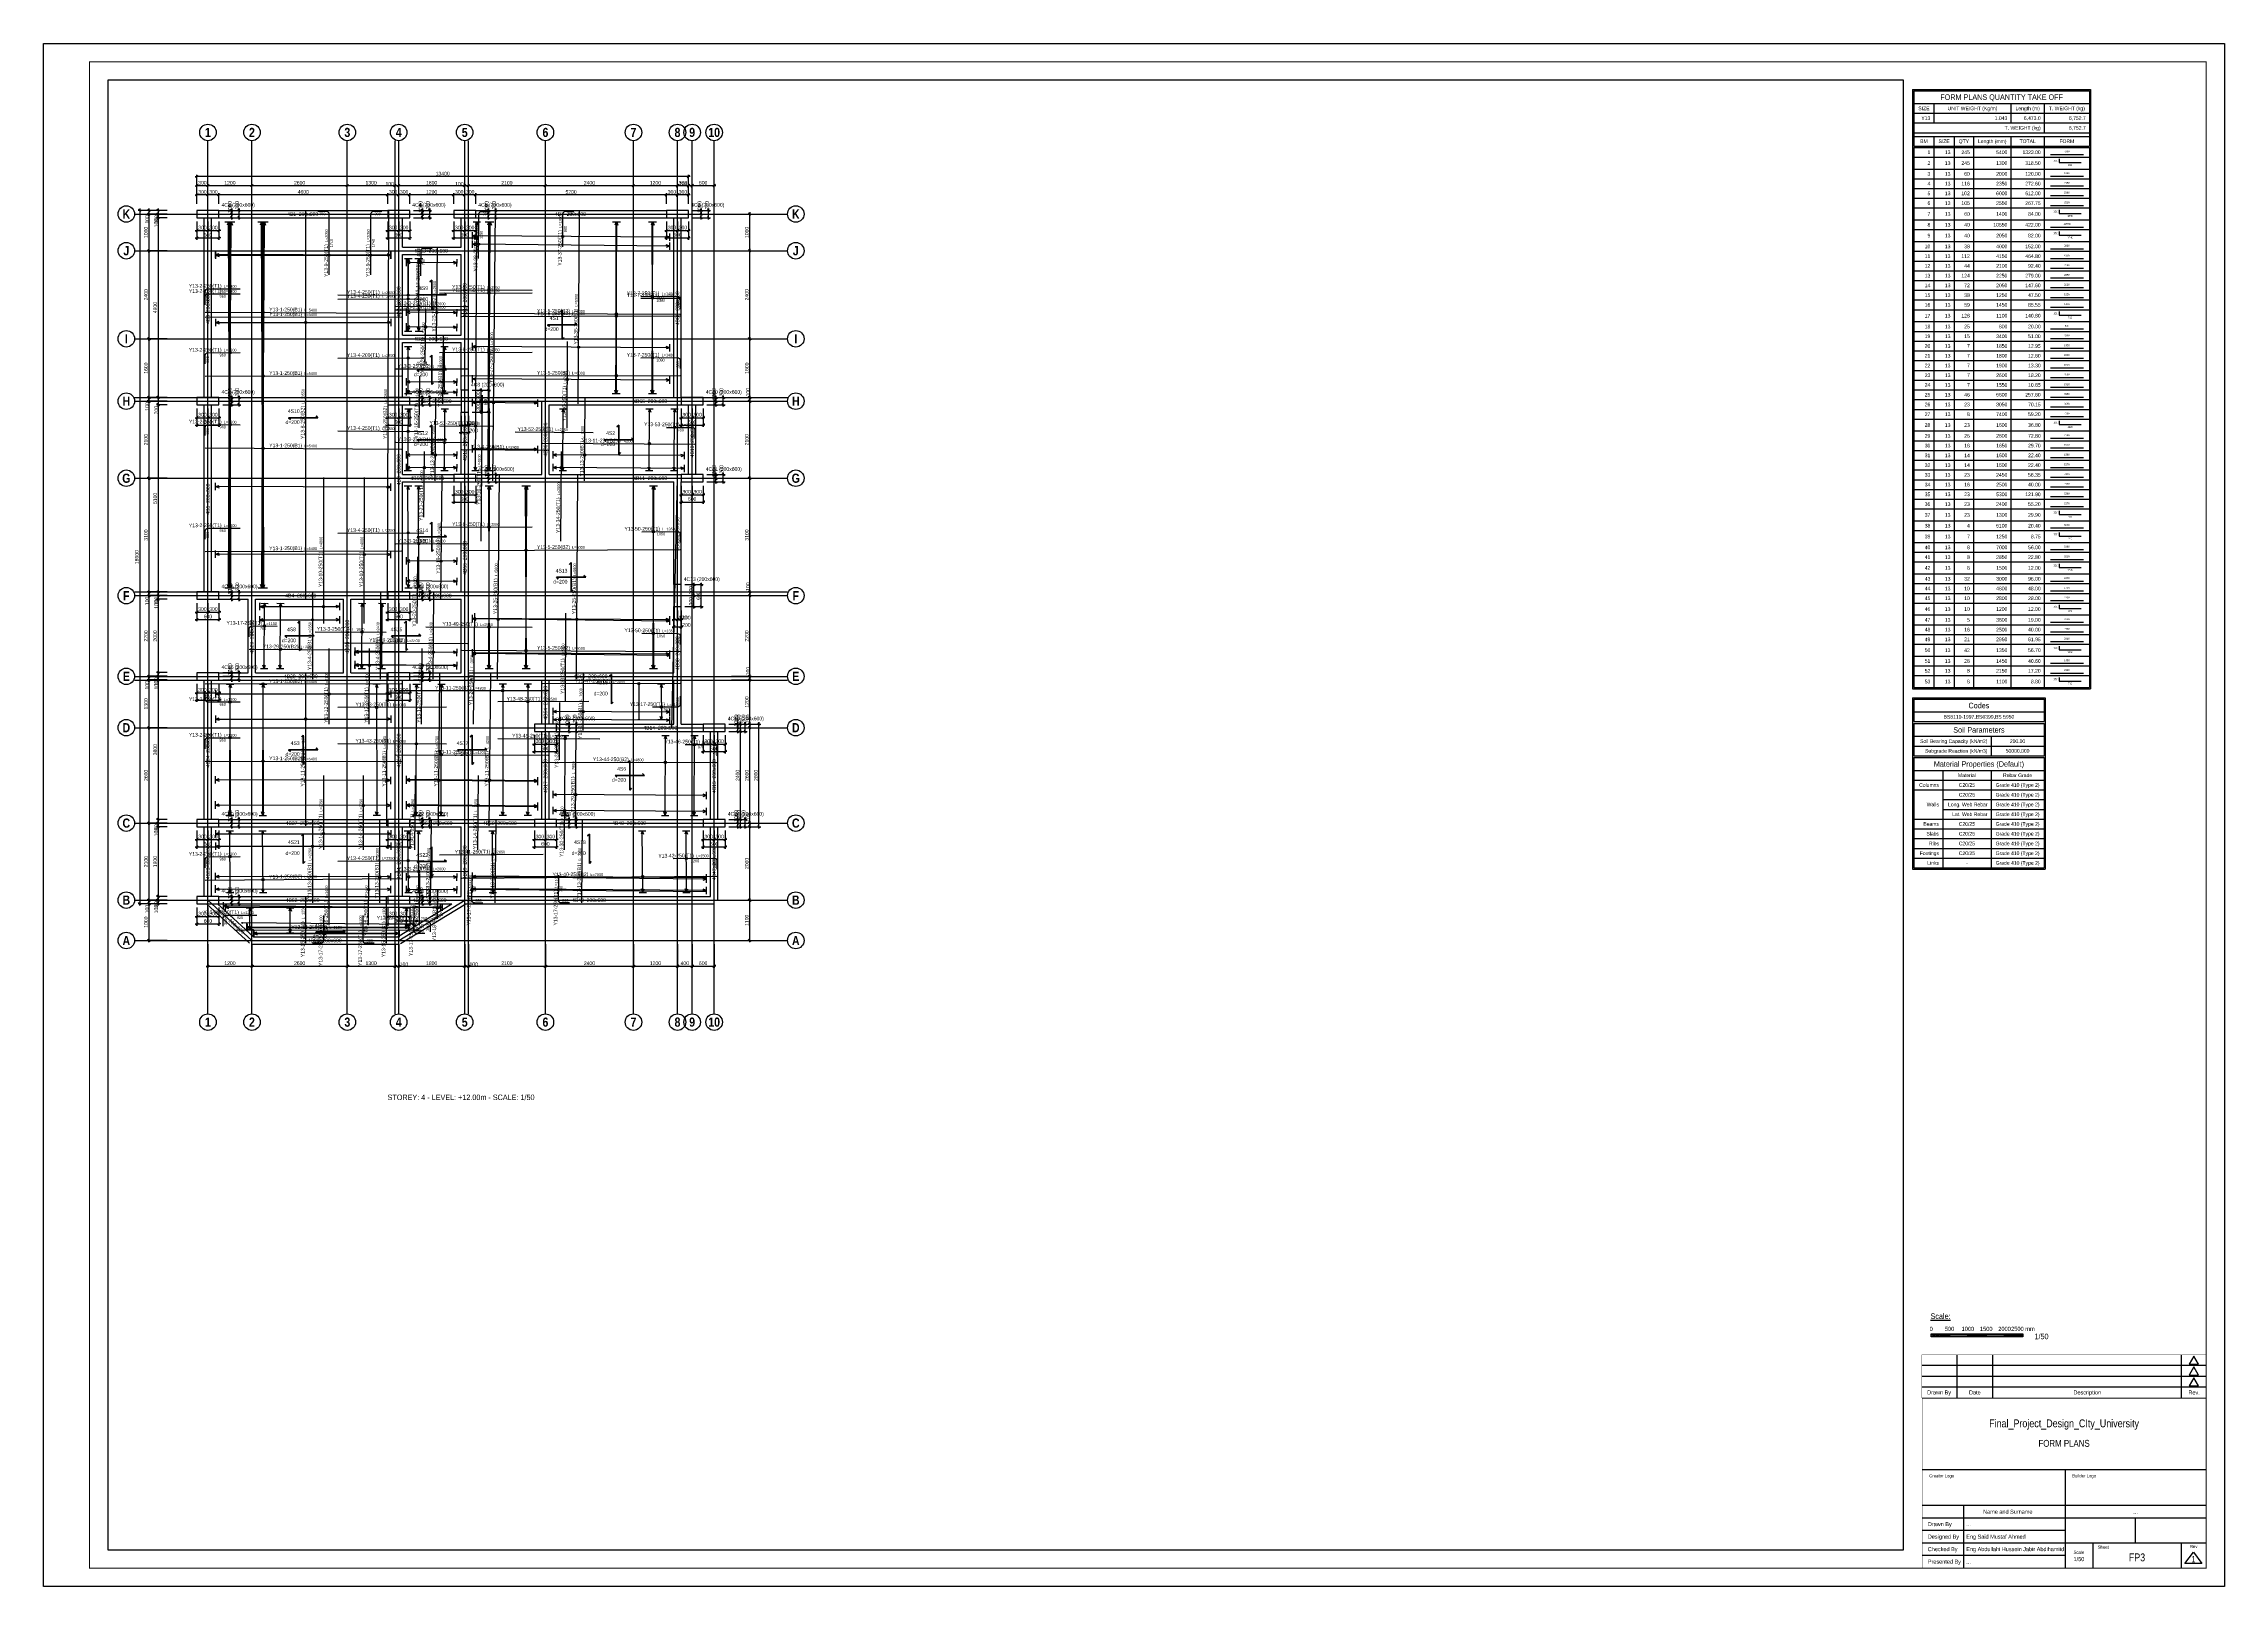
# Model space of a CAD drawing. Extents: x 0 to 206258, y -403073 to 0.
# Drawn here: x 136505 to 195955, y -53697 to -11647 of the extents above; entities that cross this region are included whole.
import ezdxf
from ezdxf.enums import TextEntityAlignment as Align
from ezdxf.lldxf.tags import DXFTag

# ---------------------------------------------------------------- set-up
doc = ezdxf.new("R2010")
doc.units = 0
doc.header["$LTSCALE"] = 1000
for name, color, linetype in [('Axis Circle(Dir 1)', 150, 'Continuous'), ('Axis Circle(Dir 2)', 150, 'Continuous'), ('Axis Label(Dir 1)', 7, 'Continuous'), ('Axis Label(Dir 2)', 7, 'Continuous'), ('Axis Line(Dir 1)', 8, 'CENTER2'), ('Axis Line(Dir 2)', 150, 'CENTER2'), ('Column Line', 7, 'Continuous'), ('Dimension Line', 5, 'Continuous'), ('Quantity Table Header', 1, 'Continuous'), ('Quantity Table Title', 1, 'Continuous'), ('Rebar Label', 6, 'Continuous'), ('Rebar Length Text', 8, 'Continuous'), ('Rebar Line', 7, 'Continuous'), ('Rebar Span Line', 5, 'Continuous'), ('Section Small Text', 5, 'Continuous'), ('SHEETSUMMARY-10', 8, 'Continuous'), ('SHEETSUMMARY-25', 11, 'Continuous'), ('SHEETSUMMARY-30', 3, 'Continuous'), ('SHEETSUMMARY-35', 9, 'Continuous'), ('SHEETSUMMARY-40', 231, 'Continuous'), ('SHEETSUMMARY-50', 1, 'Continuous'), ('SHEETSUMMARY-65', 10, 'Continuous'), ('SheetView', 40, 'Continuous'), ('SheetViewOut', 231, 'Continuous'), ('Slab Edge Line', 5, 'Continuous'), ('Slab Label', 5, 'Continuous'), ('TEXT-100', 40, 'Continuous'), ('TEXT-140', 1, 'Continuous'), ('TEXT-175', 10, 'Continuous'), ('Top Rebar Label', 6, 'Continuous'), ('Top Rebar Length Text', 8, 'Continuous'), ('Top Rebar Line', 7, 'Continuous'), ('Top Rebar Span Line', 5, 'Continuous')]:
    doc.layers.add(name, color=color, linetype=linetype)
for name, color, linetype, true_color in [('Beam Label', 159, 'Continuous', 0x35424f), ('Beam Line', 159, 'HIDDEN2', 0x35424f), ('Column Label', 159, 'Continuous', 0x35424f), ('Ghost Axis Line', 254, 'Continuous', 0xbebebe), ('Quantity Table Line', 171, 'Continuous', 0xaaaaff), ('Quantity Table Rebar Line', 112, 'Continuous', 0x00bd5e), ('Quantity Table Text', 8, 'Continuous', 0x414141)]:
    doc.layers.add(name, color=color, linetype=linetype, true_color=true_color)
doc.styles.add('ArialNarrow', font='ARIALN.TTF')
doc.styles.add('Axis Label(Dir 1)', font='ARIALNB.TTF', dxfattribs={"height": 250})
doc.styles.add('Axis Label(Dir 2)', font='ARIALNB.TTF', dxfattribs={"height": 250})
doc.styles.add('Beam Label', font='ARIALN.TTF', dxfattribs={"height": 100})
doc.styles.add('Column Label', font='ARIALN.TTF', dxfattribs={"height": 100})
doc.styles.add('Dimension Text', font='ARIALN.TTF', dxfattribs={"height": 100})
doc.styles.add('Quantity Table Header', font='ARIALN.TTF', dxfattribs={"height": 100})
doc.styles.add('Quantity Table Text', font='ARIALN.TTF', dxfattribs={"height": 100})
doc.styles.add('Quantity Table Title', font='ARIALN.TTF', dxfattribs={"height": 150})
doc.styles.add('Rebar Label', font='ARIALN.TTF', dxfattribs={"height": 100})
doc.styles.add('Rebar Length Text', font='ARIALN.TTF', dxfattribs={"height": 75})
doc.styles.add('Section Small Text', font='ARIALN.TTF', dxfattribs={"height": 50})
doc.styles.add('Slab Label', font='ARIALN.TTF', dxfattribs={"height": 100})
doc.styles.add('Top Rebar Label', font='ARIALN.TTF', dxfattribs={"height": 100})
doc.styles.add('Top Rebar Length Text', font='ARIALN.TTF', dxfattribs={"height": 75})
tags = doc.linetypes.add('CENTER2', pattern=[1.125, 0.75, -0.125, 0.125, -0.125]).pattern_tags.tags
tags[10:11] = [DXFTag(74, 4), DXFTag(75, 0), DXFTag(340, '0'), DXFTag(46, 0.0), DXFTag(50, 0.0), DXFTag(44, 0.0), DXFTag(45, 0.0)]
tags[8:9] = [DXFTag(74, 4), DXFTag(75, 0), DXFTag(340, '0'), DXFTag(46, 0.0), DXFTag(50, 0.0), DXFTag(44, 0.0), DXFTag(45, 0.0)]
tags[6:7] = [DXFTag(74, 4), DXFTag(75, 0), DXFTag(340, '0'), DXFTag(46, 0.0), DXFTag(50, 0.0), DXFTag(44, 0.0), DXFTag(45, 0.0)]
tags[4:5] = [DXFTag(74, 4), DXFTag(75, 0), DXFTag(340, '0'), DXFTag(46, 0.0), DXFTag(50, 0.0), DXFTag(44, 0.0), DXFTag(45, 0.0)]
tags = doc.linetypes.add('HIDDEN2', pattern=[0.1875, 0.125, -0.0625]).pattern_tags.tags
tags[6:7] = [DXFTag(74, 4), DXFTag(75, 0), DXFTag(340, '0'), DXFTag(46, 0.0), DXFTag(50, 0.0), DXFTag(44, 0.0), DXFTag(45, 0.0)]
tags[4:5] = [DXFTag(74, 4), DXFTag(75, 0), DXFTag(340, '0'), DXFTag(46, 0.0), DXFTag(50, 0.0), DXFTag(44, 0.0), DXFTag(45, 0.0)]
doc.dimstyles.get("Standard").update_dxf_attribs({"dimtxt": 100, "dimasz": 30, "dimexe": 48.3, "dimexo": 103.5, "dimgap": 30, "dimtad": 1, "dimtoh": 1, "dimdec": 1, "dimdsep": 46, "dimtxsty": 'Dimension Text', "dimblk": 'PCDIM_TICK', "dimcen": 0.09, "dimclrd": 5, "dimclre": 5, "dimclrt": 5, "dimadec": 1, "dimazin": 0, "dimtp": 1, "dimtm": 1, "dimtfac": 1, "dimtdec": 4, "dimtofl": 0, "dimtmove": 0, "dimatfit": 3, "dimfxl": 1, "dimtolj": 1, "dimtzin": 0, "dimarcsym": 0})

# ---------------------------------------------------------------- blocks, each defined once
blk = doc.blocks.new('PCDIM_TICK')
at = {"layer": 'Dimension Line', "color": 0, "transparency": 33554687}
for p, q in [((1.1, 1.1), (-1.1, -1.1)), ((1.6, 0), (0, 0))]:
    blk.add_line(p, q, dxfattribs=at)
blk = doc.blocks.new('*U1074')
at = {"layer": 'Dimension Line', "color": 5, "true_color": 0x0000ff, "transparency": 16777216}
for p, q in [((153484, -16496), (153484, -16791)), ((153784, -16496), (153784, -16791)), ((153484, -16742), (153784, -16742))]:
    blk.add_line(p, q, dxfattribs=at)
at = {"layer": 'Dimension Line', "color": 5, "true_color": 0x0000ff, "transparency": 16777216, "xscale": 30, "yscale": 30, "rotation": 180.0000000000004}
blk.add_blockref('PCDIM_TICK', (153484, -16742), dxfattribs=at)
at = {"layer": 'Dimension Line', "color": 5, "true_color": 0x0000ff, "transparency": 16777216, "xscale": 30, "yscale": 30}
blk.add_blockref('PCDIM_TICK', (153784, -16742), dxfattribs=at)
at = {"layer": 'Dimension Line', "color": 5, "true_color": 0x0000ff, "transparency": 16777216, "insert": (153634, -16712), "char_height": 100, "width": 181.5, "attachment_point": 8, "style": 'Dimension Text'}
blk.add_mtext('300', dxfattribs=at)
blk = doc.blocks.new('*U1075')
at = {"layer": 'Dimension Line', "color": 5, "true_color": 0x0000ff, "transparency": 16777216}
for p, q in [((153784, -16496), (153784, -16791)), ((154084, -16496), (154084, -16791)), ((153784, -16742), (154084, -16742))]:
    blk.add_line(p, q, dxfattribs=at)
at = {"layer": 'Dimension Line', "color": 5, "true_color": 0x0000ff, "transparency": 16777216, "xscale": 30, "yscale": 30, "rotation": 180.0000000000004}
blk.add_blockref('PCDIM_TICK', (153784, -16742), dxfattribs=at)
at = {"layer": 'Dimension Line', "color": 5, "true_color": 0x0000ff, "transparency": 16777216, "xscale": 30, "yscale": 30}
blk.add_blockref('PCDIM_TICK', (154084, -16742), dxfattribs=at)
at = {"layer": 'Dimension Line', "color": 5, "true_color": 0x0000ff, "transparency": 16777216, "insert": (153934, -16712), "char_height": 100, "width": 181.5, "attachment_point": 8, "style": 'Dimension Text'}
blk.add_mtext('300', dxfattribs=at)
blk = doc.blocks.new('*U1076')
at = {"layer": 'Dimension Line', "color": 5, "true_color": 0x0000ff, "transparency": 16777216}
for p, q in [((153484, -16496), (153484, -16991)), ((154084, -16496), (154084, -16991)), ((153484, -16942), (154084, -16942))]:
    blk.add_line(p, q, dxfattribs=at)
at = {"layer": 'Dimension Line', "color": 5, "true_color": 0x0000ff, "transparency": 16777216, "xscale": 30, "yscale": 30, "rotation": 180.0000000000004}
blk.add_blockref('PCDIM_TICK', (153484, -16942), dxfattribs=at)
at = {"layer": 'Dimension Line', "color": 5, "true_color": 0x0000ff, "transparency": 16777216, "xscale": 30, "yscale": 30}
blk.add_blockref('PCDIM_TICK', (154084, -16942), dxfattribs=at)
at = {"layer": 'Dimension Line', "color": 5, "true_color": 0x0000ff, "transparency": 16777216, "insert": (153784, -16912), "char_height": 100, "width": 181.97, "attachment_point": 8, "style": 'Dimension Text'}
blk.add_mtext('600', dxfattribs=at)
blk = doc.blocks.new('*U1077')
at = {"layer": 'Dimension Line', "color": 5, "true_color": 0x0000ff, "transparency": 16777216}
for p, q in [((154188, -16292), (154483, -16292)), ((154188, -16392), (154483, -16392)), ((154434, -16292), (154434, -16262)), ((154434, -16392), (154434, -16292))]:
    blk.add_line(p, q, dxfattribs=at)
at = {"layer": 'Dimension Line', "color": 5, "true_color": 0x0000ff, "transparency": 16777216, "xscale": 30, "yscale": 30}
for p, rotation in [((154434, -16292), 89.99999999999447), ((154434, -16392), 269.9999999999834)]:
    blk.add_blockref('PCDIM_TICK', p, dxfattribs=dict(at, rotation=rotation))
at = {"layer": 'Dimension Line', "color": 5, "true_color": 0x0000ff, "transparency": 16777216, "insert": (154434, -16262), "char_height": 100, "width": 173.93, "attachment_point": 7, "rotation": 90, "style": 'Dimension Text'}
blk.add_mtext('100', dxfattribs=at)
blk = doc.blocks.new('*U1078')
at = {"layer": 'Dimension Line', "color": 5, "true_color": 0x0000ff, "transparency": 16777216}
for p, q in [((154188, -16192), (154483, -16192)), ((154188, -16292), (154483, -16292)), ((154434, -16192), (154434, -16162)), ((154434, -16292), (154434, -16192))]:
    blk.add_line(p, q, dxfattribs=at)
at = {"layer": 'Dimension Line', "color": 5, "true_color": 0x0000ff, "transparency": 16777216, "xscale": 30, "yscale": 30}
for p, rotation in [((154434, -16192), 89.99999999999447), ((154434, -16292), 269.9999999999834)]:
    blk.add_blockref('PCDIM_TICK', p, dxfattribs=dict(at, rotation=rotation))
at = {"layer": 'Dimension Line', "color": 5, "true_color": 0x0000ff, "transparency": 16777216, "insert": (154434, -16162), "char_height": 100, "width": 173.93, "attachment_point": 7, "rotation": 90, "style": 'Dimension Text'}
blk.add_mtext('100', dxfattribs=at)
blk = doc.blocks.new('*U1079')
at = {"layer": 'Dimension Line', "color": 5, "true_color": 0x0000ff, "transparency": 16777216}
for p, q in [((154188, -16192), (154683, -16192)), ((154188, -16392), (154683, -16392)), ((154634, -16192), (154634, -16162)), ((154634, -16392), (154634, -16192))]:
    blk.add_line(p, q, dxfattribs=at)
at = {"layer": 'Dimension Line', "color": 5, "true_color": 0x0000ff, "transparency": 16777216, "xscale": 30, "yscale": 30}
for p, rotation in [((154634, -16192), 89.99999999999447), ((154634, -16392), 269.9999999999834)]:
    blk.add_blockref('PCDIM_TICK', p, dxfattribs=dict(at, rotation=rotation))
at = {"layer": 'Dimension Line', "color": 5, "true_color": 0x0000ff, "transparency": 16777216, "insert": (154634, -16162), "char_height": 100, "width": 182.77, "attachment_point": 7, "rotation": 90, "style": 'Dimension Text'}
blk.add_mtext('200', dxfattribs=at)
blk = doc.blocks.new('*U1080')
at = {"layer": 'Dimension Line', "color": 5, "true_color": 0x0000ff, "transparency": 16777216}
for p, q in [((145884, -16496), (145884, -16791)), ((146184, -16496), (146184, -16791)), ((145884, -16742), (146184, -16742))]:
    blk.add_line(p, q, dxfattribs=at)
at = {"layer": 'Dimension Line', "color": 5, "true_color": 0x0000ff, "transparency": 16777216, "xscale": 30, "yscale": 30, "rotation": 180.0000000000004}
blk.add_blockref('PCDIM_TICK', (145884, -16742), dxfattribs=at)
at = {"layer": 'Dimension Line', "color": 5, "true_color": 0x0000ff, "transparency": 16777216, "xscale": 30, "yscale": 30}
blk.add_blockref('PCDIM_TICK', (146184, -16742), dxfattribs=at)
at = {"layer": 'Dimension Line', "color": 5, "true_color": 0x0000ff, "transparency": 16777216, "insert": (146034, -16712), "char_height": 100, "width": 181.5, "attachment_point": 8, "style": 'Dimension Text'}
blk.add_mtext('300', dxfattribs=at)
blk = doc.blocks.new('*U1081')
at = {"layer": 'Dimension Line', "color": 5, "true_color": 0x0000ff, "transparency": 16777216}
for p, q in [((146184, -16496), (146184, -16791)), ((146484, -16496), (146484, -16791)), ((146184, -16742), (146484, -16742))]:
    blk.add_line(p, q, dxfattribs=at)
at = {"layer": 'Dimension Line', "color": 5, "true_color": 0x0000ff, "transparency": 16777216, "xscale": 30, "yscale": 30, "rotation": 180.0000000000004}
blk.add_blockref('PCDIM_TICK', (146184, -16742), dxfattribs=at)
at = {"layer": 'Dimension Line', "color": 5, "true_color": 0x0000ff, "transparency": 16777216, "xscale": 30, "yscale": 30}
blk.add_blockref('PCDIM_TICK', (146484, -16742), dxfattribs=at)
at = {"layer": 'Dimension Line', "color": 5, "true_color": 0x0000ff, "transparency": 16777216, "insert": (146334, -16712), "char_height": 100, "width": 181.5, "attachment_point": 8, "style": 'Dimension Text'}
blk.add_mtext('300', dxfattribs=at)
blk = doc.blocks.new('*U1082')
at = {"layer": 'Dimension Line', "color": 5, "true_color": 0x0000ff, "transparency": 16777216}
for p, q in [((145884, -16496), (145884, -16991)), ((146484, -16496), (146484, -16991)), ((145884, -16942), (146484, -16942))]:
    blk.add_line(p, q, dxfattribs=at)
at = {"layer": 'Dimension Line', "color": 5, "true_color": 0x0000ff, "transparency": 16777216, "xscale": 30, "yscale": 30, "rotation": 180.0000000000004}
blk.add_blockref('PCDIM_TICK', (145884, -16942), dxfattribs=at)
at = {"layer": 'Dimension Line', "color": 5, "true_color": 0x0000ff, "transparency": 16777216, "xscale": 30, "yscale": 30}
blk.add_blockref('PCDIM_TICK', (146484, -16942), dxfattribs=at)
at = {"layer": 'Dimension Line', "color": 5, "true_color": 0x0000ff, "transparency": 16777216, "insert": (146184, -16912), "char_height": 100, "width": 181.97, "attachment_point": 8, "style": 'Dimension Text'}
blk.add_mtext('600', dxfattribs=at)
blk = doc.blocks.new('*U1083')
at = {"layer": 'Dimension Line', "color": 5, "true_color": 0x0000ff, "transparency": 16777216}
for p, q in [((146588, -16292), (146883, -16292)), ((146588, -16392), (146883, -16392)), ((146834, -16292), (146834, -16262)), ((146834, -16392), (146834, -16292))]:
    blk.add_line(p, q, dxfattribs=at)
at = {"layer": 'Dimension Line', "color": 5, "true_color": 0x0000ff, "transparency": 16777216, "xscale": 30, "yscale": 30}
for p, rotation in [((146834, -16292), 89.99999999999447), ((146834, -16392), 269.9999999999834)]:
    blk.add_blockref('PCDIM_TICK', p, dxfattribs=dict(at, rotation=rotation))
at = {"layer": 'Dimension Line', "color": 5, "true_color": 0x0000ff, "transparency": 16777216, "insert": (146834, -16262), "char_height": 100, "width": 173.93, "attachment_point": 7, "rotation": 90, "style": 'Dimension Text'}
blk.add_mtext('100', dxfattribs=at)
blk = doc.blocks.new('*U1084')
at = {"layer": 'Dimension Line', "color": 5, "true_color": 0x0000ff, "transparency": 16777216}
for p, q in [((146588, -16192), (146883, -16192)), ((146588, -16292), (146883, -16292)), ((146834, -16192), (146834, -16162)), ((146834, -16292), (146834, -16192))]:
    blk.add_line(p, q, dxfattribs=at)
at = {"layer": 'Dimension Line', "color": 5, "true_color": 0x0000ff, "transparency": 16777216, "xscale": 30, "yscale": 30}
for p, rotation in [((146834, -16192), 89.99999999999447), ((146834, -16292), 269.9999999999834)]:
    blk.add_blockref('PCDIM_TICK', p, dxfattribs=dict(at, rotation=rotation))
at = {"layer": 'Dimension Line', "color": 5, "true_color": 0x0000ff, "transparency": 16777216, "insert": (146834, -16162), "char_height": 100, "width": 173.93, "attachment_point": 7, "rotation": 90, "style": 'Dimension Text'}
blk.add_mtext('100', dxfattribs=at)
blk = doc.blocks.new('*U1085')
at = {"layer": 'Dimension Line', "color": 5, "true_color": 0x0000ff, "transparency": 16777216}
for p, q in [((146588, -16192), (147083, -16192)), ((146588, -16392), (147083, -16392)), ((147034, -16192), (147034, -16162)), ((147034, -16392), (147034, -16192))]:
    blk.add_line(p, q, dxfattribs=at)
at = {"layer": 'Dimension Line', "color": 5, "true_color": 0x0000ff, "transparency": 16777216, "xscale": 30, "yscale": 30}
for p, rotation in [((147034, -16192), 89.99999999999447), ((147034, -16392), 269.9999999999834)]:
    blk.add_blockref('PCDIM_TICK', p, dxfattribs=dict(at, rotation=rotation))
at = {"layer": 'Dimension Line', "color": 5, "true_color": 0x0000ff, "transparency": 16777216, "insert": (147034, -16162), "char_height": 100, "width": 182.77, "attachment_point": 7, "rotation": 90, "style": 'Dimension Text'}
blk.add_mtext('200', dxfattribs=at)
blk = doc.blocks.new('*U1086')
at = {"layer": 'Dimension Line', "color": 5, "true_color": 0x0000ff, "transparency": 16777216}
for p, q in [((147684, -16496), (147684, -16791)), ((147984, -16496), (147984, -16791)), ((147684, -16742), (147984, -16742))]:
    blk.add_line(p, q, dxfattribs=at)
at = {"layer": 'Dimension Line', "color": 5, "true_color": 0x0000ff, "transparency": 16777216, "xscale": 30, "yscale": 30, "rotation": 180.0000000000004}
blk.add_blockref('PCDIM_TICK', (147684, -16742), dxfattribs=at)
at = {"layer": 'Dimension Line', "color": 5, "true_color": 0x0000ff, "transparency": 16777216, "xscale": 30, "yscale": 30}
blk.add_blockref('PCDIM_TICK', (147984, -16742), dxfattribs=at)
at = {"layer": 'Dimension Line', "color": 5, "true_color": 0x0000ff, "transparency": 16777216, "insert": (147834, -16712), "char_height": 100, "width": 181.5, "attachment_point": 8, "style": 'Dimension Text'}
blk.add_mtext('300', dxfattribs=at)
blk = doc.blocks.new('*U1087')
at = {"layer": 'Dimension Line', "color": 5, "true_color": 0x0000ff, "transparency": 16777216}
for p, q in [((147984, -16496), (147984, -16791)), ((148284, -16496), (148284, -16791)), ((147984, -16742), (148284, -16742))]:
    blk.add_line(p, q, dxfattribs=at)
at = {"layer": 'Dimension Line', "color": 5, "true_color": 0x0000ff, "transparency": 16777216, "xscale": 30, "yscale": 30, "rotation": 180.0000000000004}
blk.add_blockref('PCDIM_TICK', (147984, -16742), dxfattribs=at)
at = {"layer": 'Dimension Line', "color": 5, "true_color": 0x0000ff, "transparency": 16777216, "xscale": 30, "yscale": 30}
blk.add_blockref('PCDIM_TICK', (148284, -16742), dxfattribs=at)
at = {"layer": 'Dimension Line', "color": 5, "true_color": 0x0000ff, "transparency": 16777216, "insert": (148134, -16712), "char_height": 100, "width": 181.5, "attachment_point": 8, "style": 'Dimension Text'}
blk.add_mtext('300', dxfattribs=at)
blk = doc.blocks.new('*U1088')
at = {"layer": 'Dimension Line', "color": 5, "true_color": 0x0000ff, "transparency": 16777216}
for p, q in [((147684, -16496), (147684, -16991)), ((148284, -16496), (148284, -16991)), ((147684, -16942), (148284, -16942))]:
    blk.add_line(p, q, dxfattribs=at)
at = {"layer": 'Dimension Line', "color": 5, "true_color": 0x0000ff, "transparency": 16777216, "xscale": 30, "yscale": 30, "rotation": 180.0000000000004}
blk.add_blockref('PCDIM_TICK', (147684, -16942), dxfattribs=at)
at = {"layer": 'Dimension Line', "color": 5, "true_color": 0x0000ff, "transparency": 16777216, "xscale": 30, "yscale": 30}
blk.add_blockref('PCDIM_TICK', (148284, -16942), dxfattribs=at)
at = {"layer": 'Dimension Line', "color": 5, "true_color": 0x0000ff, "transparency": 16777216, "insert": (147984, -16912), "char_height": 100, "width": 181.97, "attachment_point": 8, "style": 'Dimension Text'}
blk.add_mtext('600', dxfattribs=at)
blk = doc.blocks.new('*U1089')
at = {"layer": 'Dimension Line', "color": 5, "true_color": 0x0000ff, "transparency": 16777216}
for p, q in [((148388, -16292), (148683, -16292)), ((148388, -16392), (148683, -16392)), ((148634, -16292), (148634, -16262)), ((148634, -16392), (148634, -16292))]:
    blk.add_line(p, q, dxfattribs=at)
at = {"layer": 'Dimension Line', "color": 5, "true_color": 0x0000ff, "transparency": 16777216, "xscale": 30, "yscale": 30}
for p, rotation in [((148634, -16292), 89.99999999999447), ((148634, -16392), 269.9999999999834)]:
    blk.add_blockref('PCDIM_TICK', p, dxfattribs=dict(at, rotation=rotation))
at = {"layer": 'Dimension Line', "color": 5, "true_color": 0x0000ff, "transparency": 16777216, "insert": (148634, -16262), "char_height": 100, "width": 173.93, "attachment_point": 7, "rotation": 90, "style": 'Dimension Text'}
blk.add_mtext('100', dxfattribs=at)
blk = doc.blocks.new('*U1090')
at = {"layer": 'Dimension Line', "color": 5, "true_color": 0x0000ff, "transparency": 16777216}
for p, q in [((148388, -16192), (148683, -16192)), ((148388, -16292), (148683, -16292)), ((148634, -16192), (148634, -16162)), ((148634, -16292), (148634, -16192))]:
    blk.add_line(p, q, dxfattribs=at)
at = {"layer": 'Dimension Line', "color": 5, "true_color": 0x0000ff, "transparency": 16777216, "xscale": 30, "yscale": 30}
for p, rotation in [((148634, -16192), 89.99999999999447), ((148634, -16292), 269.9999999999834)]:
    blk.add_blockref('PCDIM_TICK', p, dxfattribs=dict(at, rotation=rotation))
at = {"layer": 'Dimension Line', "color": 5, "true_color": 0x0000ff, "transparency": 16777216, "insert": (148634, -16162), "char_height": 100, "width": 173.93, "attachment_point": 7, "rotation": 90, "style": 'Dimension Text'}
blk.add_mtext('100', dxfattribs=at)
blk = doc.blocks.new('*U1091')
at = {"layer": 'Dimension Line', "color": 5, "true_color": 0x0000ff, "transparency": 16777216}
for p, q in [((148388, -16192), (148883, -16192)), ((148388, -16392), (148883, -16392)), ((148834, -16192), (148834, -16162)), ((148834, -16392), (148834, -16192))]:
    blk.add_line(p, q, dxfattribs=at)
at = {"layer": 'Dimension Line', "color": 5, "true_color": 0x0000ff, "transparency": 16777216, "xscale": 30, "yscale": 30}
for p, rotation in [((148834, -16192), 89.99999999999447), ((148834, -16392), 269.9999999999834)]:
    blk.add_blockref('PCDIM_TICK', p, dxfattribs=dict(at, rotation=rotation))
at = {"layer": 'Dimension Line', "color": 5, "true_color": 0x0000ff, "transparency": 16777216, "insert": (148834, -16162), "char_height": 100, "width": 182.77, "attachment_point": 7, "rotation": 90, "style": 'Dimension Text'}
blk.add_mtext('200', dxfattribs=at)
blk = doc.blocks.new('*U1092')
at = {"layer": 'Dimension Line', "color": 5, "true_color": 0x0000ff, "transparency": 16777216}
for p, q in [((140684, -21596), (140684, -21891)), ((140684, -21842), (140984, -21842)), ((140984, -21596), (140984, -21891))]:
    blk.add_line(p, q, dxfattribs=at)
at = {"layer": 'Dimension Line', "color": 5, "true_color": 0x0000ff, "transparency": 16777216, "xscale": 30, "yscale": 30, "rotation": 180.0000000000004}
blk.add_blockref('PCDIM_TICK', (140684, -21842), dxfattribs=at)
at = {"layer": 'Dimension Line', "color": 5, "true_color": 0x0000ff, "transparency": 16777216, "xscale": 30, "yscale": 30}
blk.add_blockref('PCDIM_TICK', (140984, -21842), dxfattribs=at)
at = {"layer": 'Dimension Line', "color": 5, "true_color": 0x0000ff, "transparency": 16777216, "insert": (140834, -21812), "char_height": 100, "width": 181.5, "attachment_point": 8, "style": 'Dimension Text'}
blk.add_mtext('300', dxfattribs=at)
blk = doc.blocks.new('*U1093')
at = {"layer": 'Dimension Line', "color": 5, "true_color": 0x0000ff, "transparency": 16777216}
for p, q in [((140984, -21596), (140984, -21891)), ((140984, -21842), (141284, -21842)), ((141284, -21596), (141284, -21891))]:
    blk.add_line(p, q, dxfattribs=at)
at = {"layer": 'Dimension Line', "color": 5, "true_color": 0x0000ff, "transparency": 16777216, "xscale": 30, "yscale": 30, "rotation": 180.0000000000004}
blk.add_blockref('PCDIM_TICK', (140984, -21842), dxfattribs=at)
at = {"layer": 'Dimension Line', "color": 5, "true_color": 0x0000ff, "transparency": 16777216, "xscale": 30, "yscale": 30}
blk.add_blockref('PCDIM_TICK', (141284, -21842), dxfattribs=at)
at = {"layer": 'Dimension Line', "color": 5, "true_color": 0x0000ff, "transparency": 16777216, "insert": (141134, -21812), "char_height": 100, "width": 181.5, "attachment_point": 8, "style": 'Dimension Text'}
blk.add_mtext('300', dxfattribs=at)
blk = doc.blocks.new('*U1094')
at = {"layer": 'Dimension Line', "color": 5, "true_color": 0x0000ff, "transparency": 16777216}
for p, q in [((140684, -21596), (140684, -22091)), ((141284, -21596), (141284, -22091)), ((140684, -22042), (141284, -22042))]:
    blk.add_line(p, q, dxfattribs=at)
at = {"layer": 'Dimension Line', "color": 5, "true_color": 0x0000ff, "transparency": 16777216, "xscale": 30, "yscale": 30, "rotation": 180.0000000000004}
blk.add_blockref('PCDIM_TICK', (140684, -22042), dxfattribs=at)
at = {"layer": 'Dimension Line', "color": 5, "true_color": 0x0000ff, "transparency": 16777216, "xscale": 30, "yscale": 30}
blk.add_blockref('PCDIM_TICK', (141284, -22042), dxfattribs=at)
at = {"layer": 'Dimension Line', "color": 5, "true_color": 0x0000ff, "transparency": 16777216, "insert": (140984, -22012), "char_height": 100, "width": 181.97, "attachment_point": 8, "style": 'Dimension Text'}
blk.add_mtext('600', dxfattribs=at)
blk = doc.blocks.new('*U1095')
at = {"layer": 'Dimension Line', "color": 5, "true_color": 0x0000ff, "transparency": 16777216}
for p, q in [((141388, -21392), (141683, -21392)), ((141634, -21392), (141634, -21362)), ((141634, -21492), (141634, -21392)), ((141388, -21492), (141683, -21492))]:
    blk.add_line(p, q, dxfattribs=at)
at = {"layer": 'Dimension Line', "color": 5, "true_color": 0x0000ff, "transparency": 16777216, "xscale": 30, "yscale": 30}
for p, rotation in [((141634, -21392), 89.99999999999447), ((141634, -21492), 269.9999999999834)]:
    blk.add_blockref('PCDIM_TICK', p, dxfattribs=dict(at, rotation=rotation))
at = {"layer": 'Dimension Line', "color": 5, "true_color": 0x0000ff, "transparency": 16777216, "insert": (141634, -21362), "char_height": 100, "width": 173.93, "attachment_point": 7, "rotation": 90, "style": 'Dimension Text'}
blk.add_mtext('100', dxfattribs=at)
blk = doc.blocks.new('*U1096')
at = {"layer": 'Dimension Line', "color": 5, "true_color": 0x0000ff, "transparency": 16777216}
for p, q in [((141388, -21292), (141683, -21292)), ((141388, -21392), (141683, -21392)), ((141634, -21292), (141634, -21262)), ((141634, -21392), (141634, -21292))]:
    blk.add_line(p, q, dxfattribs=at)
at = {"layer": 'Dimension Line', "color": 5, "true_color": 0x0000ff, "transparency": 16777216, "xscale": 30, "yscale": 30}
for p, rotation in [((141634, -21292), 89.99999999999447), ((141634, -21392), 269.9999999999834)]:
    blk.add_blockref('PCDIM_TICK', p, dxfattribs=dict(at, rotation=rotation))
at = {"layer": 'Dimension Line', "color": 5, "true_color": 0x0000ff, "transparency": 16777216, "insert": (141634, -21262), "char_height": 100, "width": 173.93, "attachment_point": 7, "rotation": 90, "style": 'Dimension Text'}
blk.add_mtext('100', dxfattribs=at)
blk = doc.blocks.new('*U1097')
at = {"layer": 'Dimension Line', "color": 5, "true_color": 0x0000ff, "transparency": 16777216}
for p, q in [((141388, -21292), (141883, -21292)), ((141834, -21292), (141834, -21262)), ((141834, -21492), (141834, -21292)), ((141388, -21492), (141883, -21492))]:
    blk.add_line(p, q, dxfattribs=at)
at = {"layer": 'Dimension Line', "color": 5, "true_color": 0x0000ff, "transparency": 16777216, "xscale": 30, "yscale": 30}
for p, rotation in [((141834, -21292), 89.99999999999447), ((141834, -21492), 269.9999999999834)]:
    blk.add_blockref('PCDIM_TICK', p, dxfattribs=dict(at, rotation=rotation))
at = {"layer": 'Dimension Line', "color": 5, "true_color": 0x0000ff, "transparency": 16777216, "insert": (141834, -21262), "char_height": 100, "width": 182.77, "attachment_point": 7, "rotation": 90, "style": 'Dimension Text'}
blk.add_mtext('200', dxfattribs=at)
blk = doc.blocks.new('*U1098')
at = {"layer": 'Dimension Line', "color": 5, "true_color": 0x0000ff, "transparency": 16777216}
for p, q in [((145884, -21596), (145884, -21891)), ((145884, -21842), (146184, -21842)), ((146184, -21596), (146184, -21891))]:
    blk.add_line(p, q, dxfattribs=at)
at = {"layer": 'Dimension Line', "color": 5, "true_color": 0x0000ff, "transparency": 16777216, "xscale": 30, "yscale": 30, "rotation": 180.0000000000004}
blk.add_blockref('PCDIM_TICK', (145884, -21842), dxfattribs=at)
at = {"layer": 'Dimension Line', "color": 5, "true_color": 0x0000ff, "transparency": 16777216, "xscale": 30, "yscale": 30}
blk.add_blockref('PCDIM_TICK', (146184, -21842), dxfattribs=at)
at = {"layer": 'Dimension Line', "color": 5, "true_color": 0x0000ff, "transparency": 16777216, "insert": (146034, -21812), "char_height": 100, "width": 181.5, "attachment_point": 8, "style": 'Dimension Text'}
blk.add_mtext('300', dxfattribs=at)
blk = doc.blocks.new('*U1099')
at = {"layer": 'Dimension Line', "color": 5, "true_color": 0x0000ff, "transparency": 16777216}
for p, q in [((146184, -21596), (146184, -21891)), ((146184, -21842), (146484, -21842)), ((146484, -21596), (146484, -21891))]:
    blk.add_line(p, q, dxfattribs=at)
at = {"layer": 'Dimension Line', "color": 5, "true_color": 0x0000ff, "transparency": 16777216, "xscale": 30, "yscale": 30, "rotation": 180.0000000000004}
blk.add_blockref('PCDIM_TICK', (146184, -21842), dxfattribs=at)
at = {"layer": 'Dimension Line', "color": 5, "true_color": 0x0000ff, "transparency": 16777216, "xscale": 30, "yscale": 30}
blk.add_blockref('PCDIM_TICK', (146484, -21842), dxfattribs=at)
at = {"layer": 'Dimension Line', "color": 5, "true_color": 0x0000ff, "transparency": 16777216, "insert": (146334, -21812), "char_height": 100, "width": 181.5, "attachment_point": 8, "style": 'Dimension Text'}
blk.add_mtext('300', dxfattribs=at)
blk = doc.blocks.new('*U1100')
at = {"layer": 'Dimension Line', "color": 5, "true_color": 0x0000ff, "transparency": 16777216}
for p, q in [((145884, -21596), (145884, -22091)), ((146484, -21596), (146484, -22091)), ((145884, -22042), (146484, -22042))]:
    blk.add_line(p, q, dxfattribs=at)
at = {"layer": 'Dimension Line', "color": 5, "true_color": 0x0000ff, "transparency": 16777216, "xscale": 30, "yscale": 30, "rotation": 180.0000000000004}
blk.add_blockref('PCDIM_TICK', (145884, -22042), dxfattribs=at)
at = {"layer": 'Dimension Line', "color": 5, "true_color": 0x0000ff, "transparency": 16777216, "xscale": 30, "yscale": 30}
blk.add_blockref('PCDIM_TICK', (146484, -22042), dxfattribs=at)
at = {"layer": 'Dimension Line', "color": 5, "true_color": 0x0000ff, "transparency": 16777216, "insert": (146184, -22012), "char_height": 100, "width": 181.97, "attachment_point": 8, "style": 'Dimension Text'}
blk.add_mtext('600', dxfattribs=at)
blk = doc.blocks.new('*U1101')
at = {"layer": 'Dimension Line', "color": 5, "true_color": 0x0000ff, "transparency": 16777216}
for p, q in [((146588, -21392), (146883, -21392)), ((146834, -21392), (146834, -21362)), ((146834, -21492), (146834, -21392)), ((146588, -21492), (146883, -21492))]:
    blk.add_line(p, q, dxfattribs=at)
at = {"layer": 'Dimension Line', "color": 5, "true_color": 0x0000ff, "transparency": 16777216, "xscale": 30, "yscale": 30}
for p, rotation in [((146834, -21392), 89.99999999999447), ((146834, -21492), 269.9999999999834)]:
    blk.add_blockref('PCDIM_TICK', p, dxfattribs=dict(at, rotation=rotation))
at = {"layer": 'Dimension Line', "color": 5, "true_color": 0x0000ff, "transparency": 16777216, "insert": (146834, -21362), "char_height": 100, "width": 173.93, "attachment_point": 7, "rotation": 90, "style": 'Dimension Text'}
blk.add_mtext('100', dxfattribs=at)
blk = doc.blocks.new('*U1102')
at = {"layer": 'Dimension Line', "color": 5, "true_color": 0x0000ff, "transparency": 16777216}
for p, q in [((146588, -21292), (146883, -21292)), ((146588, -21392), (146883, -21392)), ((146834, -21292), (146834, -21262)), ((146834, -21392), (146834, -21292))]:
    blk.add_line(p, q, dxfattribs=at)
at = {"layer": 'Dimension Line', "color": 5, "true_color": 0x0000ff, "transparency": 16777216, "xscale": 30, "yscale": 30}
for p, rotation in [((146834, -21292), 89.99999999999447), ((146834, -21392), 269.9999999999834)]:
    blk.add_blockref('PCDIM_TICK', p, dxfattribs=dict(at, rotation=rotation))
at = {"layer": 'Dimension Line', "color": 5, "true_color": 0x0000ff, "transparency": 16777216, "insert": (146834, -21262), "char_height": 100, "width": 173.93, "attachment_point": 7, "rotation": 90, "style": 'Dimension Text'}
blk.add_mtext('100', dxfattribs=at)
blk = doc.blocks.new('*U1103')
at = {"layer": 'Dimension Line', "color": 5, "true_color": 0x0000ff, "transparency": 16777216}
for p, q in [((146588, -21292), (147083, -21292)), ((147034, -21292), (147034, -21262)), ((147034, -21492), (147034, -21292)), ((146588, -21492), (147083, -21492))]:
    blk.add_line(p, q, dxfattribs=at)
at = {"layer": 'Dimension Line', "color": 5, "true_color": 0x0000ff, "transparency": 16777216, "xscale": 30, "yscale": 30}
for p, rotation in [((147034, -21292), 89.99999999999447), ((147034, -21492), 269.9999999999834)]:
    blk.add_blockref('PCDIM_TICK', p, dxfattribs=dict(at, rotation=rotation))
at = {"layer": 'Dimension Line', "color": 5, "true_color": 0x0000ff, "transparency": 16777216, "insert": (147034, -21262), "char_height": 100, "width": 182.77, "attachment_point": 7, "rotation": 90, "style": 'Dimension Text'}
blk.add_mtext('200', dxfattribs=at)
blk = doc.blocks.new('*U1104')
at = {"layer": 'Dimension Line', "color": 5, "true_color": 0x0000ff, "transparency": 16777216}
for p, q in [((147884, -21796), (147884, -22091)), ((147984, -21796), (147984, -22091)), ((147884, -22042), (147984, -22042)), ((147984, -22042), (148014, -22042))]:
    blk.add_line(p, q, dxfattribs=at)
at = {"layer": 'Dimension Line', "color": 5, "true_color": 0x0000ff, "transparency": 16777216, "xscale": 30, "yscale": 30, "rotation": 180.0000000000004}
blk.add_blockref('PCDIM_TICK', (147884, -22042), dxfattribs=at)
at = {"layer": 'Dimension Line', "color": 5, "true_color": 0x0000ff, "transparency": 16777216, "xscale": 30, "yscale": 30}
blk.add_blockref('PCDIM_TICK', (147984, -22042), dxfattribs=at)
at = {"layer": 'Dimension Line', "color": 5, "true_color": 0x0000ff, "transparency": 16777216, "insert": (148014, -22042), "char_height": 100, "width": 173.93, "attachment_point": 7, "style": 'Dimension Text'}
blk.add_mtext('100', dxfattribs=at)
blk = doc.blocks.new('*U1105')
at = {"layer": 'Dimension Line', "color": 5, "true_color": 0x0000ff, "transparency": 16777216}
for p, q in [((147984, -21796), (147984, -22091)), ((148084, -21796), (148084, -22091)), ((147984, -22042), (148084, -22042)), ((148084, -22042), (148114, -22042))]:
    blk.add_line(p, q, dxfattribs=at)
at = {"layer": 'Dimension Line', "color": 5, "true_color": 0x0000ff, "transparency": 16777216, "xscale": 30, "yscale": 30, "rotation": 180.0000000000004}
blk.add_blockref('PCDIM_TICK', (147984, -22042), dxfattribs=at)
at = {"layer": 'Dimension Line', "color": 5, "true_color": 0x0000ff, "transparency": 16777216, "xscale": 30, "yscale": 30}
blk.add_blockref('PCDIM_TICK', (148084, -22042), dxfattribs=at)
at = {"layer": 'Dimension Line', "color": 5, "true_color": 0x0000ff, "transparency": 16777216, "insert": (148114, -22042), "char_height": 100, "width": 173.93, "attachment_point": 7, "style": 'Dimension Text'}
blk.add_mtext('100', dxfattribs=at)
blk = doc.blocks.new('*U1106')
at = {"layer": 'Dimension Line', "color": 5, "true_color": 0x0000ff, "transparency": 16777216}
for p, q in [((147884, -21796), (147884, -22291)), ((148084, -21796), (148084, -22291)), ((147884, -22242), (148084, -22242)), ((148084, -22242), (148114, -22242))]:
    blk.add_line(p, q, dxfattribs=at)
at = {"layer": 'Dimension Line', "color": 5, "true_color": 0x0000ff, "transparency": 16777216, "xscale": 30, "yscale": 30, "rotation": 180.0000000000004}
blk.add_blockref('PCDIM_TICK', (147884, -22242), dxfattribs=at)
at = {"layer": 'Dimension Line', "color": 5, "true_color": 0x0000ff, "transparency": 16777216, "xscale": 30, "yscale": 30}
blk.add_blockref('PCDIM_TICK', (148084, -22242), dxfattribs=at)
at = {"layer": 'Dimension Line', "color": 5, "true_color": 0x0000ff, "transparency": 16777216, "insert": (148114, -22242), "char_height": 100, "width": 182.77, "attachment_point": 7, "style": 'Dimension Text'}
blk.add_mtext('200', dxfattribs=at)
blk = doc.blocks.new('*U1107')
at = {"layer": 'Dimension Line', "color": 5, "true_color": 0x0000ff, "transparency": 16777216}
for p, q in [((148188, -21392), (148483, -21392)), ((148434, -21692), (148434, -21392)), ((148188, -21692), (148483, -21692))]:
    blk.add_line(p, q, dxfattribs=at)
at = {"layer": 'Dimension Line', "color": 5, "true_color": 0x0000ff, "transparency": 16777216, "xscale": 30, "yscale": 30}
for p, rotation in [((148434, -21392), 89.99999999999447), ((148434, -21692), 269.9999999999834)]:
    blk.add_blockref('PCDIM_TICK', p, dxfattribs=dict(at, rotation=rotation))
at = {"layer": 'Dimension Line', "color": 5, "true_color": 0x0000ff, "transparency": 16777216, "insert": (148404, -21542), "char_height": 100, "width": 181.5, "attachment_point": 8, "rotation": 90, "style": 'Dimension Text'}
blk.add_mtext('300', dxfattribs=at)
blk = doc.blocks.new('*U1108')
at = {"layer": 'Dimension Line', "color": 5, "true_color": 0x0000ff, "transparency": 16777216}
for p, q in [((148188, -21092), (148483, -21092)), ((148188, -21392), (148483, -21392)), ((148434, -21392), (148434, -21092))]:
    blk.add_line(p, q, dxfattribs=at)
at = {"layer": 'Dimension Line', "color": 5, "true_color": 0x0000ff, "transparency": 16777216, "xscale": 30, "yscale": 30}
for p, rotation in [((148434, -21092), 89.99999999999447), ((148434, -21392), 269.9999999999834)]:
    blk.add_blockref('PCDIM_TICK', p, dxfattribs=dict(at, rotation=rotation))
at = {"layer": 'Dimension Line', "color": 5, "true_color": 0x0000ff, "transparency": 16777216, "insert": (148404, -21242), "char_height": 100, "width": 181.5, "attachment_point": 8, "rotation": 90, "style": 'Dimension Text'}
blk.add_mtext('300', dxfattribs=at)
blk = doc.blocks.new('*U1109')
at = {"layer": 'Dimension Line', "color": 5, "true_color": 0x0000ff, "transparency": 16777216}
for p, q in [((148188, -21092), (148683, -21092)), ((148634, -21692), (148634, -21092)), ((148188, -21692), (148683, -21692))]:
    blk.add_line(p, q, dxfattribs=at)
at = {"layer": 'Dimension Line', "color": 5, "true_color": 0x0000ff, "transparency": 16777216, "xscale": 30, "yscale": 30}
for p, rotation in [((148634, -21092), 89.99999999999447), ((148634, -21692), 269.9999999999834)]:
    blk.add_blockref('PCDIM_TICK', p, dxfattribs=dict(at, rotation=rotation))
at = {"layer": 'Dimension Line', "color": 5, "true_color": 0x0000ff, "transparency": 16777216, "insert": (148604, -21392), "char_height": 100, "width": 181.97, "attachment_point": 8, "rotation": 90, "style": 'Dimension Text'}
blk.add_mtext('600', dxfattribs=at)
blk = doc.blocks.new('*U1110')
at = {"layer": 'Dimension Line', "color": 5, "true_color": 0x0000ff, "transparency": 16777216}
for p, q in [((153884, -21596), (153884, -21891)), ((153884, -21842), (154184, -21842)), ((154184, -21596), (154184, -21891))]:
    blk.add_line(p, q, dxfattribs=at)
at = {"layer": 'Dimension Line', "color": 5, "true_color": 0x0000ff, "transparency": 16777216, "xscale": 30, "yscale": 30, "rotation": 180.0000000000004}
blk.add_blockref('PCDIM_TICK', (153884, -21842), dxfattribs=at)
at = {"layer": 'Dimension Line', "color": 5, "true_color": 0x0000ff, "transparency": 16777216, "xscale": 30, "yscale": 30}
blk.add_blockref('PCDIM_TICK', (154184, -21842), dxfattribs=at)
at = {"layer": 'Dimension Line', "color": 5, "true_color": 0x0000ff, "transparency": 16777216, "insert": (154034, -21812), "char_height": 100, "width": 181.5, "attachment_point": 8, "style": 'Dimension Text'}
blk.add_mtext('300', dxfattribs=at)
blk = doc.blocks.new('*U1111')
at = {"layer": 'Dimension Line', "color": 5, "true_color": 0x0000ff, "transparency": 16777216}
for p, q in [((154184, -21596), (154184, -21891)), ((154184, -21842), (154484, -21842)), ((154484, -21596), (154484, -21891))]:
    blk.add_line(p, q, dxfattribs=at)
at = {"layer": 'Dimension Line', "color": 5, "true_color": 0x0000ff, "transparency": 16777216, "xscale": 30, "yscale": 30, "rotation": 180.0000000000004}
blk.add_blockref('PCDIM_TICK', (154184, -21842), dxfattribs=at)
at = {"layer": 'Dimension Line', "color": 5, "true_color": 0x0000ff, "transparency": 16777216, "xscale": 30, "yscale": 30}
blk.add_blockref('PCDIM_TICK', (154484, -21842), dxfattribs=at)
at = {"layer": 'Dimension Line', "color": 5, "true_color": 0x0000ff, "transparency": 16777216, "insert": (154334, -21812), "char_height": 100, "width": 181.5, "attachment_point": 8, "style": 'Dimension Text'}
blk.add_mtext('300', dxfattribs=at)
blk = doc.blocks.new('*U1112')
at = {"layer": 'Dimension Line', "color": 5, "true_color": 0x0000ff, "transparency": 16777216}
for p, q in [((153884, -21596), (153884, -22091)), ((154484, -21596), (154484, -22091)), ((153884, -22042), (154484, -22042))]:
    blk.add_line(p, q, dxfattribs=at)
at = {"layer": 'Dimension Line', "color": 5, "true_color": 0x0000ff, "transparency": 16777216, "xscale": 30, "yscale": 30, "rotation": 180.0000000000004}
blk.add_blockref('PCDIM_TICK', (153884, -22042), dxfattribs=at)
at = {"layer": 'Dimension Line', "color": 5, "true_color": 0x0000ff, "transparency": 16777216, "xscale": 30, "yscale": 30}
blk.add_blockref('PCDIM_TICK', (154484, -22042), dxfattribs=at)
at = {"layer": 'Dimension Line', "color": 5, "true_color": 0x0000ff, "transparency": 16777216, "insert": (154184, -22012), "char_height": 100, "width": 181.97, "attachment_point": 8, "style": 'Dimension Text'}
blk.add_mtext('600', dxfattribs=at)
blk = doc.blocks.new('*U1113')
at = {"layer": 'Dimension Line', "color": 5, "true_color": 0x0000ff, "transparency": 16777216}
for p, q in [((154588, -21392), (154883, -21392)), ((154834, -21392), (154834, -21362)), ((154834, -21492), (154834, -21392)), ((154588, -21492), (154883, -21492))]:
    blk.add_line(p, q, dxfattribs=at)
at = {"layer": 'Dimension Line', "color": 5, "true_color": 0x0000ff, "transparency": 16777216, "xscale": 30, "yscale": 30}
for p, rotation in [((154834, -21392), 89.99999999999447), ((154834, -21492), 269.9999999999834)]:
    blk.add_blockref('PCDIM_TICK', p, dxfattribs=dict(at, rotation=rotation))
at = {"layer": 'Dimension Line', "color": 5, "true_color": 0x0000ff, "transparency": 16777216, "insert": (154834, -21362), "char_height": 100, "width": 173.93, "attachment_point": 7, "rotation": 90, "style": 'Dimension Text'}
blk.add_mtext('100', dxfattribs=at)
blk = doc.blocks.new('*U1114')
at = {"layer": 'Dimension Line', "color": 5, "true_color": 0x0000ff, "transparency": 16777216}
for p, q in [((154588, -21292), (154883, -21292)), ((154588, -21392), (154883, -21392)), ((154834, -21292), (154834, -21262)), ((154834, -21392), (154834, -21292))]:
    blk.add_line(p, q, dxfattribs=at)
at = {"layer": 'Dimension Line', "color": 5, "true_color": 0x0000ff, "transparency": 16777216, "xscale": 30, "yscale": 30}
for p, rotation in [((154834, -21292), 89.99999999999447), ((154834, -21392), 269.9999999999834)]:
    blk.add_blockref('PCDIM_TICK', p, dxfattribs=dict(at, rotation=rotation))
at = {"layer": 'Dimension Line', "color": 5, "true_color": 0x0000ff, "transparency": 16777216, "insert": (154834, -21262), "char_height": 100, "width": 173.93, "attachment_point": 7, "rotation": 90, "style": 'Dimension Text'}
blk.add_mtext('100', dxfattribs=at)
blk = doc.blocks.new('*U1115')
at = {"layer": 'Dimension Line', "color": 5, "true_color": 0x0000ff, "transparency": 16777216}
for p, q in [((154588, -21292), (155083, -21292)), ((155034, -21292), (155034, -21262)), ((155034, -21492), (155034, -21292)), ((154588, -21492), (155083, -21492))]:
    blk.add_line(p, q, dxfattribs=at)
at = {"layer": 'Dimension Line', "color": 5, "true_color": 0x0000ff, "transparency": 16777216, "xscale": 30, "yscale": 30}
for p, rotation in [((155034, -21292), 89.99999999999447), ((155034, -21492), 269.9999999999834)]:
    blk.add_blockref('PCDIM_TICK', p, dxfattribs=dict(at, rotation=rotation))
at = {"layer": 'Dimension Line', "color": 5, "true_color": 0x0000ff, "transparency": 16777216, "insert": (155034, -21262), "char_height": 100, "width": 182.77, "attachment_point": 7, "rotation": 90, "style": 'Dimension Text'}
blk.add_mtext('200', dxfattribs=at)
blk = doc.blocks.new('*U1116')
at = {"layer": 'Dimension Line', "color": 5, "true_color": 0x0000ff, "transparency": 16777216}
for p, q in [((153884, -23696), (153884, -23991)), ((154184, -23696), (154184, -23991)), ((153884, -23942), (154184, -23942))]:
    blk.add_line(p, q, dxfattribs=at)
at = {"layer": 'Dimension Line', "color": 5, "true_color": 0x0000ff, "transparency": 16777216, "xscale": 30, "yscale": 30, "rotation": 180.0000000000004}
blk.add_blockref('PCDIM_TICK', (153884, -23942), dxfattribs=at)
at = {"layer": 'Dimension Line', "color": 5, "true_color": 0x0000ff, "transparency": 16777216, "xscale": 30, "yscale": 30}
blk.add_blockref('PCDIM_TICK', (154184, -23942), dxfattribs=at)
at = {"layer": 'Dimension Line', "color": 5, "true_color": 0x0000ff, "transparency": 16777216, "insert": (154034, -23912), "char_height": 100, "width": 181.5, "attachment_point": 8, "style": 'Dimension Text'}
blk.add_mtext('300', dxfattribs=at)
blk = doc.blocks.new('*U1117')
at = {"layer": 'Dimension Line', "color": 5, "true_color": 0x0000ff, "transparency": 16777216}
for p, q in [((154184, -23696), (154184, -23991)), ((154484, -23696), (154484, -23991)), ((154184, -23942), (154484, -23942))]:
    blk.add_line(p, q, dxfattribs=at)
at = {"layer": 'Dimension Line', "color": 5, "true_color": 0x0000ff, "transparency": 16777216, "xscale": 30, "yscale": 30, "rotation": 180.0000000000004}
blk.add_blockref('PCDIM_TICK', (154184, -23942), dxfattribs=at)
at = {"layer": 'Dimension Line', "color": 5, "true_color": 0x0000ff, "transparency": 16777216, "xscale": 30, "yscale": 30}
blk.add_blockref('PCDIM_TICK', (154484, -23942), dxfattribs=at)
at = {"layer": 'Dimension Line', "color": 5, "true_color": 0x0000ff, "transparency": 16777216, "insert": (154334, -23912), "char_height": 100, "width": 181.5, "attachment_point": 8, "style": 'Dimension Text'}
blk.add_mtext('300', dxfattribs=at)
blk = doc.blocks.new('*U1118')
at = {"layer": 'Dimension Line', "color": 5, "true_color": 0x0000ff, "transparency": 16777216}
for p, q in [((153884, -23696), (153884, -24191)), ((154484, -23696), (154484, -24191)), ((153884, -24142), (154484, -24142))]:
    blk.add_line(p, q, dxfattribs=at)
at = {"layer": 'Dimension Line', "color": 5, "true_color": 0x0000ff, "transparency": 16777216, "xscale": 30, "yscale": 30, "rotation": 180.0000000000004}
blk.add_blockref('PCDIM_TICK', (153884, -24142), dxfattribs=at)
at = {"layer": 'Dimension Line', "color": 5, "true_color": 0x0000ff, "transparency": 16777216, "xscale": 30, "yscale": 30}
blk.add_blockref('PCDIM_TICK', (154484, -24142), dxfattribs=at)
at = {"layer": 'Dimension Line', "color": 5, "true_color": 0x0000ff, "transparency": 16777216, "insert": (154184, -24112), "char_height": 100, "width": 181.97, "attachment_point": 8, "style": 'Dimension Text'}
blk.add_mtext('600', dxfattribs=at)
blk = doc.blocks.new('*U1119')
at = {"layer": 'Dimension Line', "color": 5, "true_color": 0x0000ff, "transparency": 16777216}
for p, q in [((154588, -23492), (154883, -23492)), ((154588, -23592), (154883, -23592)), ((154834, -23492), (154834, -23462)), ((154834, -23592), (154834, -23492))]:
    blk.add_line(p, q, dxfattribs=at)
at = {"layer": 'Dimension Line', "color": 5, "true_color": 0x0000ff, "transparency": 16777216, "xscale": 30, "yscale": 30}
for p, rotation in [((154834, -23492), 89.99999999999447), ((154834, -23592), 269.9999999999834)]:
    blk.add_blockref('PCDIM_TICK', p, dxfattribs=dict(at, rotation=rotation))
at = {"layer": 'Dimension Line', "color": 5, "true_color": 0x0000ff, "transparency": 16777216, "insert": (154834, -23462), "char_height": 100, "width": 173.93, "attachment_point": 7, "rotation": 90, "style": 'Dimension Text'}
blk.add_mtext('100', dxfattribs=at)
blk = doc.blocks.new('*U1120')
at = {"layer": 'Dimension Line', "color": 5, "true_color": 0x0000ff, "transparency": 16777216}
for p, q in [((154588, -23392), (154883, -23392)), ((154588, -23492), (154883, -23492)), ((154834, -23392), (154834, -23362)), ((154834, -23492), (154834, -23392))]:
    blk.add_line(p, q, dxfattribs=at)
at = {"layer": 'Dimension Line', "color": 5, "true_color": 0x0000ff, "transparency": 16777216, "xscale": 30, "yscale": 30}
for p, rotation in [((154834, -23392), 89.99999999999447), ((154834, -23492), 269.9999999999834)]:
    blk.add_blockref('PCDIM_TICK', p, dxfattribs=dict(at, rotation=rotation))
at = {"layer": 'Dimension Line', "color": 5, "true_color": 0x0000ff, "transparency": 16777216, "insert": (154834, -23362), "char_height": 100, "width": 173.93, "attachment_point": 7, "rotation": 90, "style": 'Dimension Text'}
blk.add_mtext('100', dxfattribs=at)
blk = doc.blocks.new('*U1121')
at = {"layer": 'Dimension Line', "color": 5, "true_color": 0x0000ff, "transparency": 16777216}
for p, q in [((154588, -23392), (155083, -23392)), ((154588, -23592), (155083, -23592)), ((155034, -23392), (155034, -23362)), ((155034, -23592), (155034, -23392))]:
    blk.add_line(p, q, dxfattribs=at)
at = {"layer": 'Dimension Line', "color": 5, "true_color": 0x0000ff, "transparency": 16777216, "xscale": 30, "yscale": 30}
for p, rotation in [((155034, -23392), 89.99999999999447), ((155034, -23592), 269.9999999999834)]:
    blk.add_blockref('PCDIM_TICK', p, dxfattribs=dict(at, rotation=rotation))
at = {"layer": 'Dimension Line', "color": 5, "true_color": 0x0000ff, "transparency": 16777216, "insert": (155034, -23362), "char_height": 100, "width": 182.77, "attachment_point": 7, "rotation": 90, "style": 'Dimension Text'}
blk.add_mtext('200', dxfattribs=at)
blk = doc.blocks.new('*U1122')
at = {"layer": 'Dimension Line', "color": 5, "true_color": 0x0000ff, "transparency": 16777216}
for p, q in [((147684, -23696), (147684, -23991)), ((147984, -23696), (147984, -23991)), ((147684, -23942), (147984, -23942))]:
    blk.add_line(p, q, dxfattribs=at)
at = {"layer": 'Dimension Line', "color": 5, "true_color": 0x0000ff, "transparency": 16777216, "xscale": 30, "yscale": 30, "rotation": 180.0000000000004}
blk.add_blockref('PCDIM_TICK', (147684, -23942), dxfattribs=at)
at = {"layer": 'Dimension Line', "color": 5, "true_color": 0x0000ff, "transparency": 16777216, "xscale": 30, "yscale": 30}
blk.add_blockref('PCDIM_TICK', (147984, -23942), dxfattribs=at)
at = {"layer": 'Dimension Line', "color": 5, "true_color": 0x0000ff, "transparency": 16777216, "insert": (147834, -23912), "char_height": 100, "width": 181.5, "attachment_point": 8, "style": 'Dimension Text'}
blk.add_mtext('300', dxfattribs=at)
blk = doc.blocks.new('*U1123')
at = {"layer": 'Dimension Line', "color": 5, "true_color": 0x0000ff, "transparency": 16777216}
for p, q in [((147984, -23696), (147984, -23991)), ((148284, -23696), (148284, -23991)), ((147984, -23942), (148284, -23942))]:
    blk.add_line(p, q, dxfattribs=at)
at = {"layer": 'Dimension Line', "color": 5, "true_color": 0x0000ff, "transparency": 16777216, "xscale": 30, "yscale": 30, "rotation": 180.0000000000004}
blk.add_blockref('PCDIM_TICK', (147984, -23942), dxfattribs=at)
at = {"layer": 'Dimension Line', "color": 5, "true_color": 0x0000ff, "transparency": 16777216, "xscale": 30, "yscale": 30}
blk.add_blockref('PCDIM_TICK', (148284, -23942), dxfattribs=at)
at = {"layer": 'Dimension Line', "color": 5, "true_color": 0x0000ff, "transparency": 16777216, "insert": (148134, -23912), "char_height": 100, "width": 181.5, "attachment_point": 8, "style": 'Dimension Text'}
blk.add_mtext('300', dxfattribs=at)
blk = doc.blocks.new('*U1124')
at = {"layer": 'Dimension Line', "color": 5, "true_color": 0x0000ff, "transparency": 16777216}
for p, q in [((147684, -23696), (147684, -24191)), ((148284, -23696), (148284, -24191)), ((147684, -24142), (148284, -24142))]:
    blk.add_line(p, q, dxfattribs=at)
at = {"layer": 'Dimension Line', "color": 5, "true_color": 0x0000ff, "transparency": 16777216, "xscale": 30, "yscale": 30, "rotation": 180.0000000000004}
blk.add_blockref('PCDIM_TICK', (147684, -24142), dxfattribs=at)
at = {"layer": 'Dimension Line', "color": 5, "true_color": 0x0000ff, "transparency": 16777216, "xscale": 30, "yscale": 30}
blk.add_blockref('PCDIM_TICK', (148284, -24142), dxfattribs=at)
at = {"layer": 'Dimension Line', "color": 5, "true_color": 0x0000ff, "transparency": 16777216, "insert": (147984, -24112), "char_height": 100, "width": 181.97, "attachment_point": 8, "style": 'Dimension Text'}
blk.add_mtext('600', dxfattribs=at)
blk = doc.blocks.new('*U1125')
at = {"layer": 'Dimension Line', "color": 5, "true_color": 0x0000ff, "transparency": 16777216}
for p, q in [((148388, -23492), (148683, -23492)), ((148388, -23592), (148683, -23592)), ((148634, -23492), (148634, -23462)), ((148634, -23592), (148634, -23492))]:
    blk.add_line(p, q, dxfattribs=at)
at = {"layer": 'Dimension Line', "color": 5, "true_color": 0x0000ff, "transparency": 16777216, "xscale": 30, "yscale": 30}
for p, rotation in [((148634, -23492), 89.99999999999447), ((148634, -23592), 269.9999999999834)]:
    blk.add_blockref('PCDIM_TICK', p, dxfattribs=dict(at, rotation=rotation))
at = {"layer": 'Dimension Line', "color": 5, "true_color": 0x0000ff, "transparency": 16777216, "insert": (148634, -23462), "char_height": 100, "width": 173.93, "attachment_point": 7, "rotation": 90, "style": 'Dimension Text'}
blk.add_mtext('100', dxfattribs=at)
blk = doc.blocks.new('*U1126')
at = {"layer": 'Dimension Line', "color": 5, "true_color": 0x0000ff, "transparency": 16777216}
for p, q in [((148388, -23392), (148683, -23392)), ((148388, -23492), (148683, -23492)), ((148634, -23392), (148634, -23362)), ((148634, -23492), (148634, -23392))]:
    blk.add_line(p, q, dxfattribs=at)
at = {"layer": 'Dimension Line', "color": 5, "true_color": 0x0000ff, "transparency": 16777216, "xscale": 30, "yscale": 30}
for p, rotation in [((148634, -23392), 89.99999999999447), ((148634, -23492), 269.9999999999834)]:
    blk.add_blockref('PCDIM_TICK', p, dxfattribs=dict(at, rotation=rotation))
at = {"layer": 'Dimension Line', "color": 5, "true_color": 0x0000ff, "transparency": 16777216, "insert": (148634, -23362), "char_height": 100, "width": 173.93, "attachment_point": 7, "rotation": 90, "style": 'Dimension Text'}
blk.add_mtext('100', dxfattribs=at)
blk = doc.blocks.new('*U1127')
at = {"layer": 'Dimension Line', "color": 5, "true_color": 0x0000ff, "transparency": 16777216}
for p, q in [((148388, -23392), (148883, -23392)), ((148388, -23592), (148883, -23592)), ((148834, -23392), (148834, -23362)), ((148834, -23592), (148834, -23392))]:
    blk.add_line(p, q, dxfattribs=at)
at = {"layer": 'Dimension Line', "color": 5, "true_color": 0x0000ff, "transparency": 16777216, "xscale": 30, "yscale": 30}
for p, rotation in [((148834, -23392), 89.99999999999447), ((148834, -23592), 269.9999999999834)]:
    blk.add_blockref('PCDIM_TICK', p, dxfattribs=dict(at, rotation=rotation))
at = {"layer": 'Dimension Line', "color": 5, "true_color": 0x0000ff, "transparency": 16777216, "insert": (148834, -23362), "char_height": 100, "width": 182.77, "attachment_point": 7, "rotation": 90, "style": 'Dimension Text'}
blk.add_mtext('200', dxfattribs=at)
blk = doc.blocks.new('*U1128')
at = {"layer": 'Dimension Line', "color": 5, "true_color": 0x0000ff, "transparency": 16777216}
for p, q in [((153684, -27096), (153684, -27391)), ((153684, -27342), (153784, -27342)), ((153784, -27096), (153784, -27391)), ((153784, -27342), (153814, -27342))]:
    blk.add_line(p, q, dxfattribs=at)
at = {"layer": 'Dimension Line', "color": 5, "true_color": 0x0000ff, "transparency": 16777216, "xscale": 30, "yscale": 30, "rotation": 180.0000000000004}
blk.add_blockref('PCDIM_TICK', (153684, -27342), dxfattribs=at)
at = {"layer": 'Dimension Line', "color": 5, "true_color": 0x0000ff, "transparency": 16777216, "xscale": 30, "yscale": 30}
blk.add_blockref('PCDIM_TICK', (153784, -27342), dxfattribs=at)
at = {"layer": 'Dimension Line', "color": 5, "true_color": 0x0000ff, "transparency": 16777216, "insert": (153814, -27342), "char_height": 100, "width": 173.93, "attachment_point": 7, "style": 'Dimension Text'}
blk.add_mtext('100', dxfattribs=at)
blk = doc.blocks.new('*U1129')
at = {"layer": 'Dimension Line', "color": 5, "true_color": 0x0000ff, "transparency": 16777216}
for p, q in [((153784, -27096), (153784, -27391)), ((153784, -27342), (153884, -27342)), ((153884, -27096), (153884, -27391)), ((153884, -27342), (153914, -27342))]:
    blk.add_line(p, q, dxfattribs=at)
at = {"layer": 'Dimension Line', "color": 5, "true_color": 0x0000ff, "transparency": 16777216, "xscale": 30, "yscale": 30, "rotation": 180.0000000000004}
blk.add_blockref('PCDIM_TICK', (153784, -27342), dxfattribs=at)
at = {"layer": 'Dimension Line', "color": 5, "true_color": 0x0000ff, "transparency": 16777216, "xscale": 30, "yscale": 30}
blk.add_blockref('PCDIM_TICK', (153884, -27342), dxfattribs=at)
at = {"layer": 'Dimension Line', "color": 5, "true_color": 0x0000ff, "transparency": 16777216, "insert": (153914, -27342), "char_height": 100, "width": 173.93, "attachment_point": 7, "style": 'Dimension Text'}
blk.add_mtext('100', dxfattribs=at)
blk = doc.blocks.new('*U1130')
at = {"layer": 'Dimension Line', "color": 5, "true_color": 0x0000ff, "transparency": 16777216}
for p, q in [((153684, -27096), (153684, -27591)), ((153884, -27096), (153884, -27591)), ((153684, -27542), (153884, -27542)), ((153884, -27542), (153914, -27542))]:
    blk.add_line(p, q, dxfattribs=at)
at = {"layer": 'Dimension Line', "color": 5, "true_color": 0x0000ff, "transparency": 16777216, "xscale": 30, "yscale": 30, "rotation": 180.0000000000004}
blk.add_blockref('PCDIM_TICK', (153684, -27542), dxfattribs=at)
at = {"layer": 'Dimension Line', "color": 5, "true_color": 0x0000ff, "transparency": 16777216, "xscale": 30, "yscale": 30}
blk.add_blockref('PCDIM_TICK', (153884, -27542), dxfattribs=at)
at = {"layer": 'Dimension Line', "color": 5, "true_color": 0x0000ff, "transparency": 16777216, "insert": (153914, -27542), "char_height": 100, "width": 182.77, "attachment_point": 7, "style": 'Dimension Text'}
blk.add_mtext('200', dxfattribs=at)
blk = doc.blocks.new('*U1131')
at = {"layer": 'Dimension Line', "color": 5, "true_color": 0x0000ff, "transparency": 16777216}
for p, q in [((153988, -26692), (154283, -26692)), ((154234, -26992), (154234, -26692)), ((153988, -26992), (154283, -26992))]:
    blk.add_line(p, q, dxfattribs=at)
at = {"layer": 'Dimension Line', "color": 5, "true_color": 0x0000ff, "transparency": 16777216, "xscale": 30, "yscale": 30}
for p, rotation in [((154234, -26692), 89.99999999999447), ((154234, -26992), 269.9999999999834)]:
    blk.add_blockref('PCDIM_TICK', p, dxfattribs=dict(at, rotation=rotation))
at = {"layer": 'Dimension Line', "color": 5, "true_color": 0x0000ff, "transparency": 16777216, "insert": (154204, -26842), "char_height": 100, "width": 181.5, "attachment_point": 8, "rotation": 90, "style": 'Dimension Text'}
blk.add_mtext('300', dxfattribs=at)
blk = doc.blocks.new('*U1132')
at = {"layer": 'Dimension Line', "color": 5, "true_color": 0x0000ff, "transparency": 16777216}
for p, q in [((153988, -26392), (154283, -26392)), ((153988, -26692), (154283, -26692)), ((154234, -26692), (154234, -26392))]:
    blk.add_line(p, q, dxfattribs=at)
at = {"layer": 'Dimension Line', "color": 5, "true_color": 0x0000ff, "transparency": 16777216, "xscale": 30, "yscale": 30}
for p, rotation in [((154234, -26392), 89.99999999999447), ((154234, -26692), 269.9999999999834)]:
    blk.add_blockref('PCDIM_TICK', p, dxfattribs=dict(at, rotation=rotation))
at = {"layer": 'Dimension Line', "color": 5, "true_color": 0x0000ff, "transparency": 16777216, "insert": (154204, -26542), "char_height": 100, "width": 181.5, "attachment_point": 8, "rotation": 90, "style": 'Dimension Text'}
blk.add_mtext('300', dxfattribs=at)
blk = doc.blocks.new('*U1133')
at = {"layer": 'Dimension Line', "color": 5, "true_color": 0x0000ff, "transparency": 16777216}
for p, q in [((153988, -26392), (154483, -26392)), ((154434, -26992), (154434, -26392)), ((153988, -26992), (154483, -26992))]:
    blk.add_line(p, q, dxfattribs=at)
at = {"layer": 'Dimension Line', "color": 5, "true_color": 0x0000ff, "transparency": 16777216, "xscale": 30, "yscale": 30}
for p, rotation in [((154434, -26392), 89.99999999999447), ((154434, -26992), 269.9999999999834)]:
    blk.add_blockref('PCDIM_TICK', p, dxfattribs=dict(at, rotation=rotation))
at = {"layer": 'Dimension Line', "color": 5, "true_color": 0x0000ff, "transparency": 16777216, "insert": (154404, -26692), "char_height": 100, "width": 181.97, "attachment_point": 8, "rotation": 90, "style": 'Dimension Text'}
blk.add_mtext('600', dxfattribs=at)
blk = doc.blocks.new('*U1134')
at = {"layer": 'Dimension Line', "color": 5, "true_color": 0x0000ff, "transparency": 16777216}
for p, q in [((145884, -26896), (145884, -27191)), ((145884, -27142), (146184, -27142)), ((146184, -26896), (146184, -27191))]:
    blk.add_line(p, q, dxfattribs=at)
at = {"layer": 'Dimension Line', "color": 5, "true_color": 0x0000ff, "transparency": 16777216, "xscale": 30, "yscale": 30, "rotation": 180.0000000000004}
blk.add_blockref('PCDIM_TICK', (145884, -27142), dxfattribs=at)
at = {"layer": 'Dimension Line', "color": 5, "true_color": 0x0000ff, "transparency": 16777216, "xscale": 30, "yscale": 30}
blk.add_blockref('PCDIM_TICK', (146184, -27142), dxfattribs=at)
at = {"layer": 'Dimension Line', "color": 5, "true_color": 0x0000ff, "transparency": 16777216, "insert": (146034, -27112), "char_height": 100, "width": 181.5, "attachment_point": 8, "style": 'Dimension Text'}
blk.add_mtext('300', dxfattribs=at)
blk = doc.blocks.new('*U1135')
at = {"layer": 'Dimension Line', "color": 5, "true_color": 0x0000ff, "transparency": 16777216}
for p, q in [((146184, -26896), (146184, -27191)), ((146184, -27142), (146484, -27142)), ((146484, -26896), (146484, -27191))]:
    blk.add_line(p, q, dxfattribs=at)
at = {"layer": 'Dimension Line', "color": 5, "true_color": 0x0000ff, "transparency": 16777216, "xscale": 30, "yscale": 30, "rotation": 180.0000000000004}
blk.add_blockref('PCDIM_TICK', (146184, -27142), dxfattribs=at)
at = {"layer": 'Dimension Line', "color": 5, "true_color": 0x0000ff, "transparency": 16777216, "xscale": 30, "yscale": 30}
blk.add_blockref('PCDIM_TICK', (146484, -27142), dxfattribs=at)
at = {"layer": 'Dimension Line', "color": 5, "true_color": 0x0000ff, "transparency": 16777216, "insert": (146334, -27112), "char_height": 100, "width": 181.5, "attachment_point": 8, "style": 'Dimension Text'}
blk.add_mtext('300', dxfattribs=at)
blk = doc.blocks.new('*U1136')
at = {"layer": 'Dimension Line', "color": 5, "true_color": 0x0000ff, "transparency": 16777216}
for p, q in [((145884, -26896), (145884, -27391)), ((145884, -27342), (146484, -27342)), ((146484, -26896), (146484, -27391))]:
    blk.add_line(p, q, dxfattribs=at)
at = {"layer": 'Dimension Line', "color": 5, "true_color": 0x0000ff, "transparency": 16777216, "xscale": 30, "yscale": 30, "rotation": 180.0000000000004}
blk.add_blockref('PCDIM_TICK', (145884, -27342), dxfattribs=at)
at = {"layer": 'Dimension Line', "color": 5, "true_color": 0x0000ff, "transparency": 16777216, "xscale": 30, "yscale": 30}
blk.add_blockref('PCDIM_TICK', (146484, -27342), dxfattribs=at)
at = {"layer": 'Dimension Line', "color": 5, "true_color": 0x0000ff, "transparency": 16777216, "insert": (146184, -27312), "char_height": 100, "width": 181.97, "attachment_point": 8, "style": 'Dimension Text'}
blk.add_mtext('600', dxfattribs=at)
blk = doc.blocks.new('*U1137')
at = {"layer": 'Dimension Line', "color": 5, "true_color": 0x0000ff, "transparency": 16777216}
for p, q in [((146588, -26692), (146883, -26692)), ((146834, -26692), (146834, -26662)), ((146834, -26792), (146834, -26692)), ((146588, -26792), (146883, -26792))]:
    blk.add_line(p, q, dxfattribs=at)
at = {"layer": 'Dimension Line', "color": 5, "true_color": 0x0000ff, "transparency": 16777216, "xscale": 30, "yscale": 30}
for p, rotation in [((146834, -26692), 89.99999999999447), ((146834, -26792), 269.9999999999834)]:
    blk.add_blockref('PCDIM_TICK', p, dxfattribs=dict(at, rotation=rotation))
at = {"layer": 'Dimension Line', "color": 5, "true_color": 0x0000ff, "transparency": 16777216, "insert": (146834, -26662), "char_height": 100, "width": 173.93, "attachment_point": 7, "rotation": 90, "style": 'Dimension Text'}
blk.add_mtext('100', dxfattribs=at)
blk = doc.blocks.new('*U1138')
at = {"layer": 'Dimension Line', "color": 5, "true_color": 0x0000ff, "transparency": 16777216}
for p, q in [((146588, -26592), (146883, -26592)), ((146588, -26692), (146883, -26692)), ((146834, -26592), (146834, -26562)), ((146834, -26692), (146834, -26592))]:
    blk.add_line(p, q, dxfattribs=at)
at = {"layer": 'Dimension Line', "color": 5, "true_color": 0x0000ff, "transparency": 16777216, "xscale": 30, "yscale": 30}
for p, rotation in [((146834, -26592), 89.99999999999447), ((146834, -26692), 269.9999999999834)]:
    blk.add_blockref('PCDIM_TICK', p, dxfattribs=dict(at, rotation=rotation))
at = {"layer": 'Dimension Line', "color": 5, "true_color": 0x0000ff, "transparency": 16777216, "insert": (146834, -26562), "char_height": 100, "width": 173.93, "attachment_point": 7, "rotation": 90, "style": 'Dimension Text'}
blk.add_mtext('100', dxfattribs=at)
blk = doc.blocks.new('*U1139')
at = {"layer": 'Dimension Line', "color": 5, "true_color": 0x0000ff, "transparency": 16777216}
for p, q in [((146588, -26592), (147083, -26592)), ((147034, -26592), (147034, -26562)), ((147034, -26792), (147034, -26592)), ((146588, -26792), (147083, -26792))]:
    blk.add_line(p, q, dxfattribs=at)
at = {"layer": 'Dimension Line', "color": 5, "true_color": 0x0000ff, "transparency": 16777216, "xscale": 30, "yscale": 30}
for p, rotation in [((147034, -26592), 89.99999999999447), ((147034, -26792), 269.9999999999834)]:
    blk.add_blockref('PCDIM_TICK', p, dxfattribs=dict(at, rotation=rotation))
at = {"layer": 'Dimension Line', "color": 5, "true_color": 0x0000ff, "transparency": 16777216, "insert": (147034, -26562), "char_height": 100, "width": 182.77, "attachment_point": 7, "rotation": 90, "style": 'Dimension Text'}
blk.add_mtext('200', dxfattribs=at)
blk = doc.blocks.new('*U1140')
at = {"layer": 'Dimension Line', "color": 5, "true_color": 0x0000ff, "transparency": 16777216}
for p, q in [((140684, -26896), (140684, -27191)), ((140684, -27142), (140984, -27142)), ((140984, -26896), (140984, -27191))]:
    blk.add_line(p, q, dxfattribs=at)
at = {"layer": 'Dimension Line', "color": 5, "true_color": 0x0000ff, "transparency": 16777216, "xscale": 30, "yscale": 30, "rotation": 180.0000000000004}
blk.add_blockref('PCDIM_TICK', (140684, -27142), dxfattribs=at)
at = {"layer": 'Dimension Line', "color": 5, "true_color": 0x0000ff, "transparency": 16777216, "xscale": 30, "yscale": 30}
blk.add_blockref('PCDIM_TICK', (140984, -27142), dxfattribs=at)
at = {"layer": 'Dimension Line', "color": 5, "true_color": 0x0000ff, "transparency": 16777216, "insert": (140834, -27112), "char_height": 100, "width": 181.5, "attachment_point": 8, "style": 'Dimension Text'}
blk.add_mtext('300', dxfattribs=at)
blk = doc.blocks.new('*U1141')
at = {"layer": 'Dimension Line', "color": 5, "true_color": 0x0000ff, "transparency": 16777216}
for p, q in [((140984, -26896), (140984, -27191)), ((140984, -27142), (141284, -27142)), ((141284, -26896), (141284, -27191))]:
    blk.add_line(p, q, dxfattribs=at)
at = {"layer": 'Dimension Line', "color": 5, "true_color": 0x0000ff, "transparency": 16777216, "xscale": 30, "yscale": 30, "rotation": 180.0000000000004}
blk.add_blockref('PCDIM_TICK', (140984, -27142), dxfattribs=at)
at = {"layer": 'Dimension Line', "color": 5, "true_color": 0x0000ff, "transparency": 16777216, "xscale": 30, "yscale": 30}
blk.add_blockref('PCDIM_TICK', (141284, -27142), dxfattribs=at)
at = {"layer": 'Dimension Line', "color": 5, "true_color": 0x0000ff, "transparency": 16777216, "insert": (141134, -27112), "char_height": 100, "width": 181.5, "attachment_point": 8, "style": 'Dimension Text'}
blk.add_mtext('300', dxfattribs=at)
blk = doc.blocks.new('*U1142')
at = {"layer": 'Dimension Line', "color": 5, "true_color": 0x0000ff, "transparency": 16777216}
for p, q in [((140684, -26896), (140684, -27391)), ((140684, -27342), (141284, -27342)), ((141284, -26896), (141284, -27391))]:
    blk.add_line(p, q, dxfattribs=at)
at = {"layer": 'Dimension Line', "color": 5, "true_color": 0x0000ff, "transparency": 16777216, "xscale": 30, "yscale": 30, "rotation": 180.0000000000004}
blk.add_blockref('PCDIM_TICK', (140684, -27342), dxfattribs=at)
at = {"layer": 'Dimension Line', "color": 5, "true_color": 0x0000ff, "transparency": 16777216, "xscale": 30, "yscale": 30}
blk.add_blockref('PCDIM_TICK', (141284, -27342), dxfattribs=at)
at = {"layer": 'Dimension Line', "color": 5, "true_color": 0x0000ff, "transparency": 16777216, "insert": (140984, -27312), "char_height": 100, "width": 181.97, "attachment_point": 8, "style": 'Dimension Text'}
blk.add_mtext('600', dxfattribs=at)
blk = doc.blocks.new('*U1143')
at = {"layer": 'Dimension Line', "color": 5, "true_color": 0x0000ff, "transparency": 16777216}
for p, q in [((141388, -26692), (141683, -26692)), ((141634, -26692), (141634, -26662)), ((141634, -26792), (141634, -26692)), ((141388, -26792), (141683, -26792))]:
    blk.add_line(p, q, dxfattribs=at)
at = {"layer": 'Dimension Line', "color": 5, "true_color": 0x0000ff, "transparency": 16777216, "xscale": 30, "yscale": 30}
for p, rotation in [((141634, -26692), 89.99999999999447), ((141634, -26792), 269.9999999999834)]:
    blk.add_blockref('PCDIM_TICK', p, dxfattribs=dict(at, rotation=rotation))
at = {"layer": 'Dimension Line', "color": 5, "true_color": 0x0000ff, "transparency": 16777216, "insert": (141634, -26662), "char_height": 100, "width": 173.93, "attachment_point": 7, "rotation": 90, "style": 'Dimension Text'}
blk.add_mtext('100', dxfattribs=at)
blk = doc.blocks.new('*U1144')
at = {"layer": 'Dimension Line', "color": 5, "true_color": 0x0000ff, "transparency": 16777216}
for p, q in [((141388, -26592), (141683, -26592)), ((141388, -26692), (141683, -26692)), ((141634, -26592), (141634, -26562)), ((141634, -26692), (141634, -26592))]:
    blk.add_line(p, q, dxfattribs=at)
at = {"layer": 'Dimension Line', "color": 5, "true_color": 0x0000ff, "transparency": 16777216, "xscale": 30, "yscale": 30}
for p, rotation in [((141634, -26592), 89.99999999999447), ((141634, -26692), 269.9999999999834)]:
    blk.add_blockref('PCDIM_TICK', p, dxfattribs=dict(at, rotation=rotation))
at = {"layer": 'Dimension Line', "color": 5, "true_color": 0x0000ff, "transparency": 16777216, "insert": (141634, -26562), "char_height": 100, "width": 173.93, "attachment_point": 7, "rotation": 90, "style": 'Dimension Text'}
blk.add_mtext('100', dxfattribs=at)
blk = doc.blocks.new('*U1145')
at = {"layer": 'Dimension Line', "color": 5, "true_color": 0x0000ff, "transparency": 16777216}
for p, q in [((141388, -26592), (141883, -26592)), ((141834, -26592), (141834, -26562)), ((141834, -26792), (141834, -26592)), ((141388, -26792), (141883, -26792))]:
    blk.add_line(p, q, dxfattribs=at)
at = {"layer": 'Dimension Line', "color": 5, "true_color": 0x0000ff, "transparency": 16777216, "xscale": 30, "yscale": 30}
for p, rotation in [((141834, -26592), 89.99999999999447), ((141834, -26792), 269.9999999999834)]:
    blk.add_blockref('PCDIM_TICK', p, dxfattribs=dict(at, rotation=rotation))
at = {"layer": 'Dimension Line', "color": 5, "true_color": 0x0000ff, "transparency": 16777216, "insert": (141834, -26562), "char_height": 100, "width": 182.77, "attachment_point": 7, "rotation": 90, "style": 'Dimension Text'}
blk.add_mtext('200', dxfattribs=at)
blk = doc.blocks.new('*U1146')
at = {"layer": 'Dimension Line', "color": 5, "true_color": 0x0000ff, "transparency": 16777216}
for p, q in [((145884, -29096), (145884, -29391)), ((146184, -29096), (146184, -29391)), ((145884, -29342), (146184, -29342))]:
    blk.add_line(p, q, dxfattribs=at)
at = {"layer": 'Dimension Line', "color": 5, "true_color": 0x0000ff, "transparency": 16777216, "xscale": 30, "yscale": 30, "rotation": 180.0000000000004}
blk.add_blockref('PCDIM_TICK', (145884, -29342), dxfattribs=at)
at = {"layer": 'Dimension Line', "color": 5, "true_color": 0x0000ff, "transparency": 16777216, "xscale": 30, "yscale": 30}
blk.add_blockref('PCDIM_TICK', (146184, -29342), dxfattribs=at)
at = {"layer": 'Dimension Line', "color": 5, "true_color": 0x0000ff, "transparency": 16777216, "insert": (146034, -29312), "char_height": 100, "width": 181.5, "attachment_point": 8, "style": 'Dimension Text'}
blk.add_mtext('300', dxfattribs=at)
blk = doc.blocks.new('*U1147')
at = {"layer": 'Dimension Line', "color": 5, "true_color": 0x0000ff, "transparency": 16777216}
for p, q in [((146184, -29096), (146184, -29391)), ((146484, -29096), (146484, -29391)), ((146184, -29342), (146484, -29342))]:
    blk.add_line(p, q, dxfattribs=at)
at = {"layer": 'Dimension Line', "color": 5, "true_color": 0x0000ff, "transparency": 16777216, "xscale": 30, "yscale": 30, "rotation": 180.0000000000004}
blk.add_blockref('PCDIM_TICK', (146184, -29342), dxfattribs=at)
at = {"layer": 'Dimension Line', "color": 5, "true_color": 0x0000ff, "transparency": 16777216, "xscale": 30, "yscale": 30}
blk.add_blockref('PCDIM_TICK', (146484, -29342), dxfattribs=at)
at = {"layer": 'Dimension Line', "color": 5, "true_color": 0x0000ff, "transparency": 16777216, "insert": (146334, -29312), "char_height": 100, "width": 181.5, "attachment_point": 8, "style": 'Dimension Text'}
blk.add_mtext('300', dxfattribs=at)
blk = doc.blocks.new('*U1148')
at = {"layer": 'Dimension Line', "color": 5, "true_color": 0x0000ff, "transparency": 16777216}
for p, q in [((145884, -29096), (145884, -29591)), ((146484, -29096), (146484, -29591)), ((145884, -29542), (146484, -29542))]:
    blk.add_line(p, q, dxfattribs=at)
at = {"layer": 'Dimension Line', "color": 5, "true_color": 0x0000ff, "transparency": 16777216, "xscale": 30, "yscale": 30, "rotation": 180.0000000000004}
blk.add_blockref('PCDIM_TICK', (145884, -29542), dxfattribs=at)
at = {"layer": 'Dimension Line', "color": 5, "true_color": 0x0000ff, "transparency": 16777216, "xscale": 30, "yscale": 30}
blk.add_blockref('PCDIM_TICK', (146484, -29542), dxfattribs=at)
at = {"layer": 'Dimension Line', "color": 5, "true_color": 0x0000ff, "transparency": 16777216, "insert": (146184, -29512), "char_height": 100, "width": 181.97, "attachment_point": 8, "style": 'Dimension Text'}
blk.add_mtext('600', dxfattribs=at)
blk = doc.blocks.new('*U1149')
at = {"layer": 'Dimension Line', "color": 5, "true_color": 0x0000ff, "transparency": 16777216}
for p, q in [((146588, -28892), (146883, -28892)), ((146588, -28992), (146883, -28992)), ((146834, -28892), (146834, -28862)), ((146834, -28992), (146834, -28892))]:
    blk.add_line(p, q, dxfattribs=at)
at = {"layer": 'Dimension Line', "color": 5, "true_color": 0x0000ff, "transparency": 16777216, "xscale": 30, "yscale": 30}
for p, rotation in [((146834, -28892), 89.99999999999447), ((146834, -28992), 269.9999999999834)]:
    blk.add_blockref('PCDIM_TICK', p, dxfattribs=dict(at, rotation=rotation))
at = {"layer": 'Dimension Line', "color": 5, "true_color": 0x0000ff, "transparency": 16777216, "insert": (146834, -28862), "char_height": 100, "width": 173.93, "attachment_point": 7, "rotation": 90, "style": 'Dimension Text'}
blk.add_mtext('100', dxfattribs=at)
blk = doc.blocks.new('*U1150')
at = {"layer": 'Dimension Line', "color": 5, "true_color": 0x0000ff, "transparency": 16777216}
for p, q in [((146588, -28792), (146883, -28792)), ((146588, -28892), (146883, -28892)), ((146834, -28792), (146834, -28762)), ((146834, -28892), (146834, -28792))]:
    blk.add_line(p, q, dxfattribs=at)
at = {"layer": 'Dimension Line', "color": 5, "true_color": 0x0000ff, "transparency": 16777216, "xscale": 30, "yscale": 30}
for p, rotation in [((146834, -28792), 89.99999999999447), ((146834, -28892), 269.9999999999834)]:
    blk.add_blockref('PCDIM_TICK', p, dxfattribs=dict(at, rotation=rotation))
at = {"layer": 'Dimension Line', "color": 5, "true_color": 0x0000ff, "transparency": 16777216, "insert": (146834, -28762), "char_height": 100, "width": 173.93, "attachment_point": 7, "rotation": 90, "style": 'Dimension Text'}
blk.add_mtext('100', dxfattribs=at)
blk = doc.blocks.new('*U1151')
at = {"layer": 'Dimension Line', "color": 5, "true_color": 0x0000ff, "transparency": 16777216}
for p, q in [((146588, -28792), (147083, -28792)), ((146588, -28992), (147083, -28992)), ((147034, -28792), (147034, -28762)), ((147034, -28992), (147034, -28792))]:
    blk.add_line(p, q, dxfattribs=at)
at = {"layer": 'Dimension Line', "color": 5, "true_color": 0x0000ff, "transparency": 16777216, "xscale": 30, "yscale": 30}
for p, rotation in [((147034, -28792), 89.99999999999447), ((147034, -28992), 269.9999999999834)]:
    blk.add_blockref('PCDIM_TICK', p, dxfattribs=dict(at, rotation=rotation))
at = {"layer": 'Dimension Line', "color": 5, "true_color": 0x0000ff, "transparency": 16777216, "insert": (147034, -28762), "char_height": 100, "width": 182.77, "attachment_point": 7, "rotation": 90, "style": 'Dimension Text'}
blk.add_mtext('200', dxfattribs=at)
blk = doc.blocks.new('*U1152')
at = {"layer": 'Dimension Line', "color": 5, "true_color": 0x0000ff, "transparency": 16777216}
for p, q in [((149884, -30496), (149884, -30791)), ((149884, -30742), (150184, -30742)), ((150184, -30496), (150184, -30791))]:
    blk.add_line(p, q, dxfattribs=at)
at = {"layer": 'Dimension Line', "color": 5, "true_color": 0x0000ff, "transparency": 16777216, "xscale": 30, "yscale": 30, "rotation": 180.0000000000004}
blk.add_blockref('PCDIM_TICK', (149884, -30742), dxfattribs=at)
at = {"layer": 'Dimension Line', "color": 5, "true_color": 0x0000ff, "transparency": 16777216, "xscale": 30, "yscale": 30}
blk.add_blockref('PCDIM_TICK', (150184, -30742), dxfattribs=at)
at = {"layer": 'Dimension Line', "color": 5, "true_color": 0x0000ff, "transparency": 16777216, "insert": (150034, -30712), "char_height": 100, "width": 181.5, "attachment_point": 8, "style": 'Dimension Text'}
blk.add_mtext('300', dxfattribs=at)
blk = doc.blocks.new('*U1153')
at = {"layer": 'Dimension Line', "color": 5, "true_color": 0x0000ff, "transparency": 16777216}
for p, q in [((150184, -30496), (150184, -30791)), ((150184, -30742), (150484, -30742)), ((150484, -30496), (150484, -30791))]:
    blk.add_line(p, q, dxfattribs=at)
at = {"layer": 'Dimension Line', "color": 5, "true_color": 0x0000ff, "transparency": 16777216, "xscale": 30, "yscale": 30, "rotation": 180.0000000000004}
blk.add_blockref('PCDIM_TICK', (150184, -30742), dxfattribs=at)
at = {"layer": 'Dimension Line', "color": 5, "true_color": 0x0000ff, "transparency": 16777216, "xscale": 30, "yscale": 30}
blk.add_blockref('PCDIM_TICK', (150484, -30742), dxfattribs=at)
at = {"layer": 'Dimension Line', "color": 5, "true_color": 0x0000ff, "transparency": 16777216, "insert": (150334, -30712), "char_height": 100, "width": 181.5, "attachment_point": 8, "style": 'Dimension Text'}
blk.add_mtext('300', dxfattribs=at)
blk = doc.blocks.new('*U1154')
at = {"layer": 'Dimension Line', "color": 5, "true_color": 0x0000ff, "transparency": 16777216}
for p, q in [((149884, -30496), (149884, -30991)), ((150484, -30496), (150484, -30991)), ((149884, -30942), (150484, -30942))]:
    blk.add_line(p, q, dxfattribs=at)
at = {"layer": 'Dimension Line', "color": 5, "true_color": 0x0000ff, "transparency": 16777216, "xscale": 30, "yscale": 30, "rotation": 180.0000000000004}
blk.add_blockref('PCDIM_TICK', (149884, -30942), dxfattribs=at)
at = {"layer": 'Dimension Line', "color": 5, "true_color": 0x0000ff, "transparency": 16777216, "xscale": 30, "yscale": 30}
blk.add_blockref('PCDIM_TICK', (150484, -30942), dxfattribs=at)
at = {"layer": 'Dimension Line', "color": 5, "true_color": 0x0000ff, "transparency": 16777216, "insert": (150184, -30912), "char_height": 100, "width": 181.97, "attachment_point": 8, "style": 'Dimension Text'}
blk.add_mtext('600', dxfattribs=at)
blk = doc.blocks.new('*U1155')
at = {"layer": 'Dimension Line', "color": 5, "true_color": 0x0000ff, "transparency": 16777216}
for p, q in [((150588, -30292), (150883, -30292)), ((150834, -30292), (150834, -30262)), ((150834, -30392), (150834, -30292)), ((150588, -30392), (150883, -30392))]:
    blk.add_line(p, q, dxfattribs=at)
at = {"layer": 'Dimension Line', "color": 5, "true_color": 0x0000ff, "transparency": 16777216, "xscale": 30, "yscale": 30}
for p, rotation in [((150834, -30292), 89.99999999999447), ((150834, -30392), 269.9999999999834)]:
    blk.add_blockref('PCDIM_TICK', p, dxfattribs=dict(at, rotation=rotation))
at = {"layer": 'Dimension Line', "color": 5, "true_color": 0x0000ff, "transparency": 16777216, "insert": (150834, -30262), "char_height": 100, "width": 173.93, "attachment_point": 7, "rotation": 90, "style": 'Dimension Text'}
blk.add_mtext('100', dxfattribs=at)
blk = doc.blocks.new('*U1156')
at = {"layer": 'Dimension Line', "color": 5, "true_color": 0x0000ff, "transparency": 16777216}
for p, q in [((150588, -30192), (150883, -30192)), ((150588, -30292), (150883, -30292)), ((150834, -30192), (150834, -30162)), ((150834, -30292), (150834, -30192))]:
    blk.add_line(p, q, dxfattribs=at)
at = {"layer": 'Dimension Line', "color": 5, "true_color": 0x0000ff, "transparency": 16777216, "xscale": 30, "yscale": 30}
for p, rotation in [((150834, -30192), 89.99999999999447), ((150834, -30292), 269.9999999999834)]:
    blk.add_blockref('PCDIM_TICK', p, dxfattribs=dict(at, rotation=rotation))
at = {"layer": 'Dimension Line', "color": 5, "true_color": 0x0000ff, "transparency": 16777216, "insert": (150834, -30162), "char_height": 100, "width": 173.93, "attachment_point": 7, "rotation": 90, "style": 'Dimension Text'}
blk.add_mtext('100', dxfattribs=at)
blk = doc.blocks.new('*U1157')
at = {"layer": 'Dimension Line', "color": 5, "true_color": 0x0000ff, "transparency": 16777216}
for p, q in [((150588, -30192), (151083, -30192)), ((151034, -30192), (151034, -30162)), ((151034, -30392), (151034, -30192)), ((150588, -30392), (151083, -30392))]:
    blk.add_line(p, q, dxfattribs=at)
at = {"layer": 'Dimension Line', "color": 5, "true_color": 0x0000ff, "transparency": 16777216, "xscale": 30, "yscale": 30}
for p, rotation in [((151034, -30192), 89.99999999999447), ((151034, -30392), 269.9999999999834)]:
    blk.add_blockref('PCDIM_TICK', p, dxfattribs=dict(at, rotation=rotation))
at = {"layer": 'Dimension Line', "color": 5, "true_color": 0x0000ff, "transparency": 16777216, "insert": (151034, -30162), "char_height": 100, "width": 182.77, "attachment_point": 7, "rotation": 90, "style": 'Dimension Text'}
blk.add_mtext('200', dxfattribs=at)
blk = doc.blocks.new('*U1158')
at = {"layer": 'Dimension Line', "color": 5, "true_color": 0x0000ff, "transparency": 16777216}
for p, q in [((154484, -30496), (154484, -30791)), ((154484, -30742), (154784, -30742)), ((154784, -30496), (154784, -30791))]:
    blk.add_line(p, q, dxfattribs=at)
at = {"layer": 'Dimension Line', "color": 5, "true_color": 0x0000ff, "transparency": 16777216, "xscale": 30, "yscale": 30, "rotation": 180.0000000000004}
blk.add_blockref('PCDIM_TICK', (154484, -30742), dxfattribs=at)
at = {"layer": 'Dimension Line', "color": 5, "true_color": 0x0000ff, "transparency": 16777216, "xscale": 30, "yscale": 30}
blk.add_blockref('PCDIM_TICK', (154784, -30742), dxfattribs=at)
at = {"layer": 'Dimension Line', "color": 5, "true_color": 0x0000ff, "transparency": 16777216, "insert": (154634, -30712), "char_height": 100, "width": 181.5, "attachment_point": 8, "style": 'Dimension Text'}
blk.add_mtext('300', dxfattribs=at)
blk = doc.blocks.new('*U1159')
at = {"layer": 'Dimension Line', "color": 5, "true_color": 0x0000ff, "transparency": 16777216}
for p, q in [((154784, -30496), (154784, -30791)), ((154784, -30742), (155084, -30742)), ((155084, -30496), (155084, -30791))]:
    blk.add_line(p, q, dxfattribs=at)
at = {"layer": 'Dimension Line', "color": 5, "true_color": 0x0000ff, "transparency": 16777216, "xscale": 30, "yscale": 30, "rotation": 180.0000000000004}
blk.add_blockref('PCDIM_TICK', (154784, -30742), dxfattribs=at)
at = {"layer": 'Dimension Line', "color": 5, "true_color": 0x0000ff, "transparency": 16777216, "xscale": 30, "yscale": 30}
blk.add_blockref('PCDIM_TICK', (155084, -30742), dxfattribs=at)
at = {"layer": 'Dimension Line', "color": 5, "true_color": 0x0000ff, "transparency": 16777216, "insert": (154934, -30712), "char_height": 100, "width": 181.5, "attachment_point": 8, "style": 'Dimension Text'}
blk.add_mtext('300', dxfattribs=at)
blk = doc.blocks.new('*U1160')
at = {"layer": 'Dimension Line', "color": 5, "true_color": 0x0000ff, "transparency": 16777216}
for p, q in [((154484, -30496), (154484, -30991)), ((155084, -30496), (155084, -30991)), ((154484, -30942), (155084, -30942))]:
    blk.add_line(p, q, dxfattribs=at)
at = {"layer": 'Dimension Line', "color": 5, "true_color": 0x0000ff, "transparency": 16777216, "xscale": 30, "yscale": 30, "rotation": 180.0000000000004}
blk.add_blockref('PCDIM_TICK', (154484, -30942), dxfattribs=at)
at = {"layer": 'Dimension Line', "color": 5, "true_color": 0x0000ff, "transparency": 16777216, "xscale": 30, "yscale": 30}
blk.add_blockref('PCDIM_TICK', (155084, -30942), dxfattribs=at)
at = {"layer": 'Dimension Line', "color": 5, "true_color": 0x0000ff, "transparency": 16777216, "insert": (154784, -30912), "char_height": 100, "width": 181.97, "attachment_point": 8, "style": 'Dimension Text'}
blk.add_mtext('600', dxfattribs=at)
blk = doc.blocks.new('*U1161')
at = {"layer": 'Dimension Line', "color": 5, "true_color": 0x0000ff, "transparency": 16777216}
for p, q in [((155188, -30292), (155483, -30292)), ((155434, -30292), (155434, -30262)), ((155434, -30392), (155434, -30292)), ((155188, -30392), (155483, -30392))]:
    blk.add_line(p, q, dxfattribs=at)
at = {"layer": 'Dimension Line', "color": 5, "true_color": 0x0000ff, "transparency": 16777216, "xscale": 30, "yscale": 30}
for p, rotation in [((155434, -30292), 89.99999999999447), ((155434, -30392), 269.9999999999834)]:
    blk.add_blockref('PCDIM_TICK', p, dxfattribs=dict(at, rotation=rotation))
at = {"layer": 'Dimension Line', "color": 5, "true_color": 0x0000ff, "transparency": 16777216, "insert": (155434, -30262), "char_height": 100, "width": 173.93, "attachment_point": 7, "rotation": 90, "style": 'Dimension Text'}
blk.add_mtext('100', dxfattribs=at)
blk = doc.blocks.new('*U1162')
at = {"layer": 'Dimension Line', "color": 5, "true_color": 0x0000ff, "transparency": 16777216}
for p, q in [((155188, -30192), (155483, -30192)), ((155188, -30292), (155483, -30292)), ((155434, -30192), (155434, -30162)), ((155434, -30292), (155434, -30192))]:
    blk.add_line(p, q, dxfattribs=at)
at = {"layer": 'Dimension Line', "color": 5, "true_color": 0x0000ff, "transparency": 16777216, "xscale": 30, "yscale": 30}
for p, rotation in [((155434, -30192), 89.99999999999447), ((155434, -30292), 269.9999999999834)]:
    blk.add_blockref('PCDIM_TICK', p, dxfattribs=dict(at, rotation=rotation))
at = {"layer": 'Dimension Line', "color": 5, "true_color": 0x0000ff, "transparency": 16777216, "insert": (155434, -30162), "char_height": 100, "width": 173.93, "attachment_point": 7, "rotation": 90, "style": 'Dimension Text'}
blk.add_mtext('100', dxfattribs=at)
blk = doc.blocks.new('*U1163')
at = {"layer": 'Dimension Line', "color": 5, "true_color": 0x0000ff, "transparency": 16777216}
for p, q in [((155188, -30192), (155683, -30192)), ((155634, -30192), (155634, -30162)), ((155634, -30392), (155634, -30192)), ((155188, -30392), (155683, -30392))]:
    blk.add_line(p, q, dxfattribs=at)
at = {"layer": 'Dimension Line', "color": 5, "true_color": 0x0000ff, "transparency": 16777216, "xscale": 30, "yscale": 30}
for p, rotation in [((155634, -30192), 89.99999999999447), ((155634, -30392), 269.9999999999834)]:
    blk.add_blockref('PCDIM_TICK', p, dxfattribs=dict(at, rotation=rotation))
at = {"layer": 'Dimension Line', "color": 5, "true_color": 0x0000ff, "transparency": 16777216, "insert": (155634, -30162), "char_height": 100, "width": 182.77, "attachment_point": 7, "rotation": 90, "style": 'Dimension Text'}
blk.add_mtext('200', dxfattribs=at)
blk = doc.blocks.new('*U1164')
at = {"layer": 'Dimension Line', "color": 5, "true_color": 0x0000ff, "transparency": 16777216}
for p, q in [((140684, -33096), (140684, -33391)), ((140984, -33096), (140984, -33391)), ((140684, -33342), (140984, -33342))]:
    blk.add_line(p, q, dxfattribs=at)
at = {"layer": 'Dimension Line', "color": 5, "true_color": 0x0000ff, "transparency": 16777216, "xscale": 30, "yscale": 30, "rotation": 180.0000000000004}
blk.add_blockref('PCDIM_TICK', (140684, -33342), dxfattribs=at)
at = {"layer": 'Dimension Line', "color": 5, "true_color": 0x0000ff, "transparency": 16777216, "xscale": 30, "yscale": 30}
blk.add_blockref('PCDIM_TICK', (140984, -33342), dxfattribs=at)
at = {"layer": 'Dimension Line', "color": 5, "true_color": 0x0000ff, "transparency": 16777216, "insert": (140834, -33312), "char_height": 100, "width": 181.5, "attachment_point": 8, "style": 'Dimension Text'}
blk.add_mtext('300', dxfattribs=at)
blk = doc.blocks.new('*U1165')
at = {"layer": 'Dimension Line', "color": 5, "true_color": 0x0000ff, "transparency": 16777216}
for p, q in [((140984, -33096), (140984, -33391)), ((141284, -33096), (141284, -33391)), ((140984, -33342), (141284, -33342))]:
    blk.add_line(p, q, dxfattribs=at)
at = {"layer": 'Dimension Line', "color": 5, "true_color": 0x0000ff, "transparency": 16777216, "xscale": 30, "yscale": 30, "rotation": 180.0000000000004}
blk.add_blockref('PCDIM_TICK', (140984, -33342), dxfattribs=at)
at = {"layer": 'Dimension Line', "color": 5, "true_color": 0x0000ff, "transparency": 16777216, "xscale": 30, "yscale": 30}
blk.add_blockref('PCDIM_TICK', (141284, -33342), dxfattribs=at)
at = {"layer": 'Dimension Line', "color": 5, "true_color": 0x0000ff, "transparency": 16777216, "insert": (141134, -33312), "char_height": 100, "width": 181.5, "attachment_point": 8, "style": 'Dimension Text'}
blk.add_mtext('300', dxfattribs=at)
blk = doc.blocks.new('*U1166')
at = {"layer": 'Dimension Line', "color": 5, "true_color": 0x0000ff, "transparency": 16777216}
for p, q in [((140684, -33096), (140684, -33591)), ((141284, -33096), (141284, -33591)), ((140684, -33542), (141284, -33542))]:
    blk.add_line(p, q, dxfattribs=at)
at = {"layer": 'Dimension Line', "color": 5, "true_color": 0x0000ff, "transparency": 16777216, "xscale": 30, "yscale": 30, "rotation": 180.0000000000004}
blk.add_blockref('PCDIM_TICK', (140684, -33542), dxfattribs=at)
at = {"layer": 'Dimension Line', "color": 5, "true_color": 0x0000ff, "transparency": 16777216, "xscale": 30, "yscale": 30}
blk.add_blockref('PCDIM_TICK', (141284, -33542), dxfattribs=at)
at = {"layer": 'Dimension Line', "color": 5, "true_color": 0x0000ff, "transparency": 16777216, "insert": (140984, -33512), "char_height": 100, "width": 181.97, "attachment_point": 8, "style": 'Dimension Text'}
blk.add_mtext('600', dxfattribs=at)
blk = doc.blocks.new('*U1167')
at = {"layer": 'Dimension Line', "color": 5, "true_color": 0x0000ff, "transparency": 16777216}
for p, q in [((141388, -32892), (141683, -32892)), ((141388, -32992), (141683, -32992)), ((141634, -32892), (141634, -32862)), ((141634, -32992), (141634, -32892))]:
    blk.add_line(p, q, dxfattribs=at)
at = {"layer": 'Dimension Line', "color": 5, "true_color": 0x0000ff, "transparency": 16777216, "xscale": 30, "yscale": 30}
for p, rotation in [((141634, -32892), 89.99999999999447), ((141634, -32992), 269.9999999999834)]:
    blk.add_blockref('PCDIM_TICK', p, dxfattribs=dict(at, rotation=rotation))
at = {"layer": 'Dimension Line', "color": 5, "true_color": 0x0000ff, "transparency": 16777216, "insert": (141634, -32862), "char_height": 100, "width": 173.93, "attachment_point": 7, "rotation": 90, "style": 'Dimension Text'}
blk.add_mtext('100', dxfattribs=at)
blk = doc.blocks.new('*U1168')
at = {"layer": 'Dimension Line', "color": 5, "true_color": 0x0000ff, "transparency": 16777216}
for p, q in [((141388, -32792), (141683, -32792)), ((141388, -32892), (141683, -32892)), ((141634, -32792), (141634, -32762)), ((141634, -32892), (141634, -32792))]:
    blk.add_line(p, q, dxfattribs=at)
at = {"layer": 'Dimension Line', "color": 5, "true_color": 0x0000ff, "transparency": 16777216, "xscale": 30, "yscale": 30}
for p, rotation in [((141634, -32792), 89.99999999999447), ((141634, -32892), 269.9999999999834)]:
    blk.add_blockref('PCDIM_TICK', p, dxfattribs=dict(at, rotation=rotation))
at = {"layer": 'Dimension Line', "color": 5, "true_color": 0x0000ff, "transparency": 16777216, "insert": (141634, -32762), "char_height": 100, "width": 173.93, "attachment_point": 7, "rotation": 90, "style": 'Dimension Text'}
blk.add_mtext('100', dxfattribs=at)
blk = doc.blocks.new('*U1169')
at = {"layer": 'Dimension Line', "color": 5, "true_color": 0x0000ff, "transparency": 16777216}
for p, q in [((141388, -32792), (141883, -32792)), ((141388, -32992), (141883, -32992)), ((141834, -32792), (141834, -32762)), ((141834, -32992), (141834, -32792))]:
    blk.add_line(p, q, dxfattribs=at)
at = {"layer": 'Dimension Line', "color": 5, "true_color": 0x0000ff, "transparency": 16777216, "xscale": 30, "yscale": 30}
for p, rotation in [((141834, -32792), 89.99999999999447), ((141834, -32992), 269.9999999999834)]:
    blk.add_blockref('PCDIM_TICK', p, dxfattribs=dict(at, rotation=rotation))
at = {"layer": 'Dimension Line', "color": 5, "true_color": 0x0000ff, "transparency": 16777216, "insert": (141834, -32762), "char_height": 100, "width": 182.77, "attachment_point": 7, "rotation": 90, "style": 'Dimension Text'}
blk.add_mtext('200', dxfattribs=at)
blk = doc.blocks.new('*U1170')
at = {"layer": 'Dimension Line', "color": 5, "true_color": 0x0000ff, "transparency": 16777216}
for p, q in [((145884, -33096), (145884, -33391)), ((146184, -33096), (146184, -33391)), ((145884, -33342), (146184, -33342))]:
    blk.add_line(p, q, dxfattribs=at)
at = {"layer": 'Dimension Line', "color": 5, "true_color": 0x0000ff, "transparency": 16777216, "xscale": 30, "yscale": 30, "rotation": 180.0000000000004}
blk.add_blockref('PCDIM_TICK', (145884, -33342), dxfattribs=at)
at = {"layer": 'Dimension Line', "color": 5, "true_color": 0x0000ff, "transparency": 16777216, "xscale": 30, "yscale": 30}
blk.add_blockref('PCDIM_TICK', (146184, -33342), dxfattribs=at)
at = {"layer": 'Dimension Line', "color": 5, "true_color": 0x0000ff, "transparency": 16777216, "insert": (146034, -33312), "char_height": 100, "width": 181.5, "attachment_point": 8, "style": 'Dimension Text'}
blk.add_mtext('300', dxfattribs=at)
blk = doc.blocks.new('*U1171')
at = {"layer": 'Dimension Line', "color": 5, "true_color": 0x0000ff, "transparency": 16777216}
for p, q in [((146184, -33096), (146184, -33391)), ((146484, -33096), (146484, -33391)), ((146184, -33342), (146484, -33342))]:
    blk.add_line(p, q, dxfattribs=at)
at = {"layer": 'Dimension Line', "color": 5, "true_color": 0x0000ff, "transparency": 16777216, "xscale": 30, "yscale": 30, "rotation": 180.0000000000004}
blk.add_blockref('PCDIM_TICK', (146184, -33342), dxfattribs=at)
at = {"layer": 'Dimension Line', "color": 5, "true_color": 0x0000ff, "transparency": 16777216, "xscale": 30, "yscale": 30}
blk.add_blockref('PCDIM_TICK', (146484, -33342), dxfattribs=at)
at = {"layer": 'Dimension Line', "color": 5, "true_color": 0x0000ff, "transparency": 16777216, "insert": (146334, -33312), "char_height": 100, "width": 181.5, "attachment_point": 8, "style": 'Dimension Text'}
blk.add_mtext('300', dxfattribs=at)
blk = doc.blocks.new('*U1172')
at = {"layer": 'Dimension Line', "color": 5, "true_color": 0x0000ff, "transparency": 16777216}
for p, q in [((145884, -33096), (145884, -33591)), ((146484, -33096), (146484, -33591)), ((145884, -33542), (146484, -33542))]:
    blk.add_line(p, q, dxfattribs=at)
at = {"layer": 'Dimension Line', "color": 5, "true_color": 0x0000ff, "transparency": 16777216, "xscale": 30, "yscale": 30, "rotation": 180.0000000000004}
blk.add_blockref('PCDIM_TICK', (145884, -33542), dxfattribs=at)
at = {"layer": 'Dimension Line', "color": 5, "true_color": 0x0000ff, "transparency": 16777216, "xscale": 30, "yscale": 30}
blk.add_blockref('PCDIM_TICK', (146484, -33542), dxfattribs=at)
at = {"layer": 'Dimension Line', "color": 5, "true_color": 0x0000ff, "transparency": 16777216, "insert": (146184, -33512), "char_height": 100, "width": 181.97, "attachment_point": 8, "style": 'Dimension Text'}
blk.add_mtext('600', dxfattribs=at)
blk = doc.blocks.new('*U1173')
at = {"layer": 'Dimension Line', "color": 5, "true_color": 0x0000ff, "transparency": 16777216}
for p, q in [((146588, -32892), (146883, -32892)), ((146588, -32992), (146883, -32992)), ((146834, -32892), (146834, -32862)), ((146834, -32992), (146834, -32892))]:
    blk.add_line(p, q, dxfattribs=at)
at = {"layer": 'Dimension Line', "color": 5, "true_color": 0x0000ff, "transparency": 16777216, "xscale": 30, "yscale": 30}
for p, rotation in [((146834, -32892), 89.99999999999447), ((146834, -32992), 269.9999999999834)]:
    blk.add_blockref('PCDIM_TICK', p, dxfattribs=dict(at, rotation=rotation))
at = {"layer": 'Dimension Line', "color": 5, "true_color": 0x0000ff, "transparency": 16777216, "insert": (146834, -32862), "char_height": 100, "width": 173.93, "attachment_point": 7, "rotation": 90, "style": 'Dimension Text'}
blk.add_mtext('100', dxfattribs=at)
blk = doc.blocks.new('*U1174')
at = {"layer": 'Dimension Line', "color": 5, "true_color": 0x0000ff, "transparency": 16777216}
for p, q in [((146588, -32792), (146883, -32792)), ((146588, -32892), (146883, -32892)), ((146834, -32792), (146834, -32762)), ((146834, -32892), (146834, -32792))]:
    blk.add_line(p, q, dxfattribs=at)
at = {"layer": 'Dimension Line', "color": 5, "true_color": 0x0000ff, "transparency": 16777216, "xscale": 30, "yscale": 30}
for p, rotation in [((146834, -32792), 89.99999999999447), ((146834, -32892), 269.9999999999834)]:
    blk.add_blockref('PCDIM_TICK', p, dxfattribs=dict(at, rotation=rotation))
at = {"layer": 'Dimension Line', "color": 5, "true_color": 0x0000ff, "transparency": 16777216, "insert": (146834, -32762), "char_height": 100, "width": 173.93, "attachment_point": 7, "rotation": 90, "style": 'Dimension Text'}
blk.add_mtext('100', dxfattribs=at)
blk = doc.blocks.new('*U1175')
at = {"layer": 'Dimension Line', "color": 5, "true_color": 0x0000ff, "transparency": 16777216}
for p, q in [((146588, -32792), (147083, -32792)), ((146588, -32992), (147083, -32992)), ((147034, -32792), (147034, -32762)), ((147034, -32992), (147034, -32792))]:
    blk.add_line(p, q, dxfattribs=at)
at = {"layer": 'Dimension Line', "color": 5, "true_color": 0x0000ff, "transparency": 16777216, "xscale": 30, "yscale": 30}
for p, rotation in [((147034, -32792), 89.99999999999447), ((147034, -32992), 269.9999999999834)]:
    blk.add_blockref('PCDIM_TICK', p, dxfattribs=dict(at, rotation=rotation))
at = {"layer": 'Dimension Line', "color": 5, "true_color": 0x0000ff, "transparency": 16777216, "insert": (147034, -32762), "char_height": 100, "width": 182.77, "attachment_point": 7, "rotation": 90, "style": 'Dimension Text'}
blk.add_mtext('200', dxfattribs=at)
blk = doc.blocks.new('*U1176')
at = {"layer": 'Dimension Line', "color": 5, "true_color": 0x0000ff, "transparency": 16777216}
for p, q in [((149884, -33096), (149884, -33391)), ((150184, -33096), (150184, -33391)), ((149884, -33342), (150184, -33342))]:
    blk.add_line(p, q, dxfattribs=at)
at = {"layer": 'Dimension Line', "color": 5, "true_color": 0x0000ff, "transparency": 16777216, "xscale": 30, "yscale": 30, "rotation": 180.0000000000004}
blk.add_blockref('PCDIM_TICK', (149884, -33342), dxfattribs=at)
at = {"layer": 'Dimension Line', "color": 5, "true_color": 0x0000ff, "transparency": 16777216, "xscale": 30, "yscale": 30}
blk.add_blockref('PCDIM_TICK', (150184, -33342), dxfattribs=at)
at = {"layer": 'Dimension Line', "color": 5, "true_color": 0x0000ff, "transparency": 16777216, "insert": (150034, -33312), "char_height": 100, "width": 181.5, "attachment_point": 8, "style": 'Dimension Text'}
blk.add_mtext('300', dxfattribs=at)
blk = doc.blocks.new('*U1177')
at = {"layer": 'Dimension Line', "color": 5, "true_color": 0x0000ff, "transparency": 16777216}
for p, q in [((150184, -33096), (150184, -33391)), ((150484, -33096), (150484, -33391)), ((150184, -33342), (150484, -33342))]:
    blk.add_line(p, q, dxfattribs=at)
at = {"layer": 'Dimension Line', "color": 5, "true_color": 0x0000ff, "transparency": 16777216, "xscale": 30, "yscale": 30, "rotation": 180.0000000000004}
blk.add_blockref('PCDIM_TICK', (150184, -33342), dxfattribs=at)
at = {"layer": 'Dimension Line', "color": 5, "true_color": 0x0000ff, "transparency": 16777216, "xscale": 30, "yscale": 30}
blk.add_blockref('PCDIM_TICK', (150484, -33342), dxfattribs=at)
at = {"layer": 'Dimension Line', "color": 5, "true_color": 0x0000ff, "transparency": 16777216, "insert": (150334, -33312), "char_height": 100, "width": 181.5, "attachment_point": 8, "style": 'Dimension Text'}
blk.add_mtext('300', dxfattribs=at)
blk = doc.blocks.new('*U1178')
at = {"layer": 'Dimension Line', "color": 5, "true_color": 0x0000ff, "transparency": 16777216}
for p, q in [((149884, -33096), (149884, -33591)), ((150484, -33096), (150484, -33591)), ((149884, -33542), (150484, -33542))]:
    blk.add_line(p, q, dxfattribs=at)
at = {"layer": 'Dimension Line', "color": 5, "true_color": 0x0000ff, "transparency": 16777216, "xscale": 30, "yscale": 30, "rotation": 180.0000000000004}
blk.add_blockref('PCDIM_TICK', (149884, -33542), dxfattribs=at)
at = {"layer": 'Dimension Line', "color": 5, "true_color": 0x0000ff, "transparency": 16777216, "xscale": 30, "yscale": 30}
blk.add_blockref('PCDIM_TICK', (150484, -33542), dxfattribs=at)
at = {"layer": 'Dimension Line', "color": 5, "true_color": 0x0000ff, "transparency": 16777216, "insert": (150184, -33512), "char_height": 100, "width": 181.97, "attachment_point": 8, "style": 'Dimension Text'}
blk.add_mtext('600', dxfattribs=at)
blk = doc.blocks.new('*U1179')
at = {"layer": 'Dimension Line', "color": 5, "true_color": 0x0000ff, "transparency": 16777216}
for p, q in [((150588, -32892), (150883, -32892)), ((150588, -32992), (150883, -32992)), ((150834, -32892), (150834, -32862)), ((150834, -32992), (150834, -32892))]:
    blk.add_line(p, q, dxfattribs=at)
at = {"layer": 'Dimension Line', "color": 5, "true_color": 0x0000ff, "transparency": 16777216, "xscale": 30, "yscale": 30}
for p, rotation in [((150834, -32892), 89.99999999999447), ((150834, -32992), 269.9999999999834)]:
    blk.add_blockref('PCDIM_TICK', p, dxfattribs=dict(at, rotation=rotation))
at = {"layer": 'Dimension Line', "color": 5, "true_color": 0x0000ff, "transparency": 16777216, "insert": (150834, -32862), "char_height": 100, "width": 173.93, "attachment_point": 7, "rotation": 90, "style": 'Dimension Text'}
blk.add_mtext('100', dxfattribs=at)
blk = doc.blocks.new('*U1180')
at = {"layer": 'Dimension Line', "color": 5, "true_color": 0x0000ff, "transparency": 16777216}
for p, q in [((150588, -32792), (150883, -32792)), ((150588, -32892), (150883, -32892)), ((150834, -32792), (150834, -32762)), ((150834, -32892), (150834, -32792))]:
    blk.add_line(p, q, dxfattribs=at)
at = {"layer": 'Dimension Line', "color": 5, "true_color": 0x0000ff, "transparency": 16777216, "xscale": 30, "yscale": 30}
for p, rotation in [((150834, -32792), 89.99999999999447), ((150834, -32892), 269.9999999999834)]:
    blk.add_blockref('PCDIM_TICK', p, dxfattribs=dict(at, rotation=rotation))
at = {"layer": 'Dimension Line', "color": 5, "true_color": 0x0000ff, "transparency": 16777216, "insert": (150834, -32762), "char_height": 100, "width": 173.93, "attachment_point": 7, "rotation": 90, "style": 'Dimension Text'}
blk.add_mtext('100', dxfattribs=at)
blk = doc.blocks.new('*U1181')
at = {"layer": 'Dimension Line', "color": 5, "true_color": 0x0000ff, "transparency": 16777216}
for p, q in [((150588, -32792), (151083, -32792)), ((150588, -32992), (151083, -32992)), ((151034, -32792), (151034, -32762)), ((151034, -32992), (151034, -32792))]:
    blk.add_line(p, q, dxfattribs=at)
at = {"layer": 'Dimension Line', "color": 5, "true_color": 0x0000ff, "transparency": 16777216, "xscale": 30, "yscale": 30}
for p, rotation in [((151034, -32792), 89.99999999999447), ((151034, -32992), 269.9999999999834)]:
    blk.add_blockref('PCDIM_TICK', p, dxfattribs=dict(at, rotation=rotation))
at = {"layer": 'Dimension Line', "color": 5, "true_color": 0x0000ff, "transparency": 16777216, "insert": (151034, -32762), "char_height": 100, "width": 182.77, "attachment_point": 7, "rotation": 90, "style": 'Dimension Text'}
blk.add_mtext('200', dxfattribs=at)
blk = doc.blocks.new('*U1182')
at = {"layer": 'Dimension Line', "color": 5, "true_color": 0x0000ff, "transparency": 16777216}
for p, q in [((154484, -33096), (154484, -33391)), ((154784, -33096), (154784, -33391)), ((154484, -33342), (154784, -33342))]:
    blk.add_line(p, q, dxfattribs=at)
at = {"layer": 'Dimension Line', "color": 5, "true_color": 0x0000ff, "transparency": 16777216, "xscale": 30, "yscale": 30, "rotation": 180.0000000000004}
blk.add_blockref('PCDIM_TICK', (154484, -33342), dxfattribs=at)
at = {"layer": 'Dimension Line', "color": 5, "true_color": 0x0000ff, "transparency": 16777216, "xscale": 30, "yscale": 30}
blk.add_blockref('PCDIM_TICK', (154784, -33342), dxfattribs=at)
at = {"layer": 'Dimension Line', "color": 5, "true_color": 0x0000ff, "transparency": 16777216, "insert": (154634, -33312), "char_height": 100, "width": 181.5, "attachment_point": 8, "style": 'Dimension Text'}
blk.add_mtext('300', dxfattribs=at)
blk = doc.blocks.new('*U1183')
at = {"layer": 'Dimension Line', "color": 5, "true_color": 0x0000ff, "transparency": 16777216}
for p, q in [((154784, -33096), (154784, -33391)), ((155084, -33096), (155084, -33391)), ((154784, -33342), (155084, -33342))]:
    blk.add_line(p, q, dxfattribs=at)
at = {"layer": 'Dimension Line', "color": 5, "true_color": 0x0000ff, "transparency": 16777216, "xscale": 30, "yscale": 30, "rotation": 180.0000000000004}
blk.add_blockref('PCDIM_TICK', (154784, -33342), dxfattribs=at)
at = {"layer": 'Dimension Line', "color": 5, "true_color": 0x0000ff, "transparency": 16777216, "xscale": 30, "yscale": 30}
blk.add_blockref('PCDIM_TICK', (155084, -33342), dxfattribs=at)
at = {"layer": 'Dimension Line', "color": 5, "true_color": 0x0000ff, "transparency": 16777216, "insert": (154934, -33312), "char_height": 100, "width": 181.5, "attachment_point": 8, "style": 'Dimension Text'}
blk.add_mtext('300', dxfattribs=at)
blk = doc.blocks.new('*U1184')
at = {"layer": 'Dimension Line', "color": 5, "true_color": 0x0000ff, "transparency": 16777216}
for p, q in [((154484, -33096), (154484, -33591)), ((155084, -33096), (155084, -33591)), ((154484, -33542), (155084, -33542))]:
    blk.add_line(p, q, dxfattribs=at)
at = {"layer": 'Dimension Line', "color": 5, "true_color": 0x0000ff, "transparency": 16777216, "xscale": 30, "yscale": 30, "rotation": 180.0000000000004}
blk.add_blockref('PCDIM_TICK', (154484, -33542), dxfattribs=at)
at = {"layer": 'Dimension Line', "color": 5, "true_color": 0x0000ff, "transparency": 16777216, "xscale": 30, "yscale": 30}
blk.add_blockref('PCDIM_TICK', (155084, -33542), dxfattribs=at)
at = {"layer": 'Dimension Line', "color": 5, "true_color": 0x0000ff, "transparency": 16777216, "insert": (154784, -33512), "char_height": 100, "width": 181.97, "attachment_point": 8, "style": 'Dimension Text'}
blk.add_mtext('600', dxfattribs=at)
blk = doc.blocks.new('*U1185')
at = {"layer": 'Dimension Line', "color": 5, "true_color": 0x0000ff, "transparency": 16777216}
for p, q in [((155188, -32892), (155483, -32892)), ((155188, -32992), (155483, -32992)), ((155434, -32892), (155434, -32862)), ((155434, -32992), (155434, -32892))]:
    blk.add_line(p, q, dxfattribs=at)
at = {"layer": 'Dimension Line', "color": 5, "true_color": 0x0000ff, "transparency": 16777216, "xscale": 30, "yscale": 30}
for p, rotation in [((155434, -32892), 89.99999999999447), ((155434, -32992), 269.9999999999834)]:
    blk.add_blockref('PCDIM_TICK', p, dxfattribs=dict(at, rotation=rotation))
at = {"layer": 'Dimension Line', "color": 5, "true_color": 0x0000ff, "transparency": 16777216, "insert": (155434, -32862), "char_height": 100, "width": 173.93, "attachment_point": 7, "rotation": 90, "style": 'Dimension Text'}
blk.add_mtext('100', dxfattribs=at)
blk = doc.blocks.new('*U1186')
at = {"layer": 'Dimension Line', "color": 5, "true_color": 0x0000ff, "transparency": 16777216}
for p, q in [((155188, -32792), (155483, -32792)), ((155188, -32892), (155483, -32892)), ((155434, -32792), (155434, -32762)), ((155434, -32892), (155434, -32792))]:
    blk.add_line(p, q, dxfattribs=at)
at = {"layer": 'Dimension Line', "color": 5, "true_color": 0x0000ff, "transparency": 16777216, "xscale": 30, "yscale": 30}
for p, rotation in [((155434, -32792), 89.99999999999447), ((155434, -32892), 269.9999999999834)]:
    blk.add_blockref('PCDIM_TICK', p, dxfattribs=dict(at, rotation=rotation))
at = {"layer": 'Dimension Line', "color": 5, "true_color": 0x0000ff, "transparency": 16777216, "insert": (155434, -32762), "char_height": 100, "width": 173.93, "attachment_point": 7, "rotation": 90, "style": 'Dimension Text'}
blk.add_mtext('100', dxfattribs=at)
blk = doc.blocks.new('*U1187')
at = {"layer": 'Dimension Line', "color": 5, "true_color": 0x0000ff, "transparency": 16777216}
for p, q in [((155188, -32792), (155683, -32792)), ((155188, -32992), (155683, -32992)), ((155634, -32792), (155634, -32762)), ((155634, -32992), (155634, -32792))]:
    blk.add_line(p, q, dxfattribs=at)
at = {"layer": 'Dimension Line', "color": 5, "true_color": 0x0000ff, "transparency": 16777216, "xscale": 30, "yscale": 30}
for p, rotation in [((155634, -32792), 89.99999999999447), ((155634, -32992), 269.9999999999834)]:
    blk.add_blockref('PCDIM_TICK', p, dxfattribs=dict(at, rotation=rotation))
at = {"layer": 'Dimension Line', "color": 5, "true_color": 0x0000ff, "transparency": 16777216, "insert": (155634, -32762), "char_height": 100, "width": 182.77, "attachment_point": 7, "rotation": 90, "style": 'Dimension Text'}
blk.add_mtext('200', dxfattribs=at)
blk = doc.blocks.new('*U1188')
at = {"layer": 'Dimension Line', "color": 5, "true_color": 0x0000ff, "transparency": 16777216}
for p, q in [((145884, -35196), (145884, -35491)), ((145884, -35442), (146184, -35442)), ((146184, -35196), (146184, -35491))]:
    blk.add_line(p, q, dxfattribs=at)
at = {"layer": 'Dimension Line', "color": 5, "true_color": 0x0000ff, "transparency": 16777216, "xscale": 30, "yscale": 30, "rotation": 180.0000000000004}
blk.add_blockref('PCDIM_TICK', (145884, -35442), dxfattribs=at)
at = {"layer": 'Dimension Line', "color": 5, "true_color": 0x0000ff, "transparency": 16777216, "xscale": 30, "yscale": 30}
blk.add_blockref('PCDIM_TICK', (146184, -35442), dxfattribs=at)
at = {"layer": 'Dimension Line', "color": 5, "true_color": 0x0000ff, "transparency": 16777216, "insert": (146034, -35412), "char_height": 100, "width": 181.5, "attachment_point": 8, "style": 'Dimension Text'}
blk.add_mtext('300', dxfattribs=at)
blk = doc.blocks.new('*U1189')
at = {"layer": 'Dimension Line', "color": 5, "true_color": 0x0000ff, "transparency": 16777216}
for p, q in [((146184, -35196), (146184, -35491)), ((146184, -35442), (146484, -35442)), ((146484, -35196), (146484, -35491))]:
    blk.add_line(p, q, dxfattribs=at)
at = {"layer": 'Dimension Line', "color": 5, "true_color": 0x0000ff, "transparency": 16777216, "xscale": 30, "yscale": 30, "rotation": 180.0000000000004}
blk.add_blockref('PCDIM_TICK', (146184, -35442), dxfattribs=at)
at = {"layer": 'Dimension Line', "color": 5, "true_color": 0x0000ff, "transparency": 16777216, "xscale": 30, "yscale": 30}
blk.add_blockref('PCDIM_TICK', (146484, -35442), dxfattribs=at)
at = {"layer": 'Dimension Line', "color": 5, "true_color": 0x0000ff, "transparency": 16777216, "insert": (146334, -35412), "char_height": 100, "width": 181.5, "attachment_point": 8, "style": 'Dimension Text'}
blk.add_mtext('300', dxfattribs=at)
blk = doc.blocks.new('*U1190')
at = {"layer": 'Dimension Line', "color": 5, "true_color": 0x0000ff, "transparency": 16777216}
for p, q in [((145884, -35196), (145884, -35691)), ((145884, -35642), (146484, -35642)), ((146484, -35196), (146484, -35691))]:
    blk.add_line(p, q, dxfattribs=at)
at = {"layer": 'Dimension Line', "color": 5, "true_color": 0x0000ff, "transparency": 16777216, "xscale": 30, "yscale": 30, "rotation": 180.0000000000004}
blk.add_blockref('PCDIM_TICK', (145884, -35642), dxfattribs=at)
at = {"layer": 'Dimension Line', "color": 5, "true_color": 0x0000ff, "transparency": 16777216, "xscale": 30, "yscale": 30}
blk.add_blockref('PCDIM_TICK', (146484, -35642), dxfattribs=at)
at = {"layer": 'Dimension Line', "color": 5, "true_color": 0x0000ff, "transparency": 16777216, "insert": (146184, -35612), "char_height": 100, "width": 181.97, "attachment_point": 8, "style": 'Dimension Text'}
blk.add_mtext('600', dxfattribs=at)
blk = doc.blocks.new('*U1191')
at = {"layer": 'Dimension Line', "color": 5, "true_color": 0x0000ff, "transparency": 16777216}
for p, q in [((146588, -34992), (146883, -34992)), ((146834, -34992), (146834, -34962)), ((146834, -35092), (146834, -34992)), ((146588, -35092), (146883, -35092))]:
    blk.add_line(p, q, dxfattribs=at)
at = {"layer": 'Dimension Line', "color": 5, "true_color": 0x0000ff, "transparency": 16777216, "xscale": 30, "yscale": 30}
for p, rotation in [((146834, -34992), 89.99999999999447), ((146834, -35092), 269.9999999999834)]:
    blk.add_blockref('PCDIM_TICK', p, dxfattribs=dict(at, rotation=rotation))
at = {"layer": 'Dimension Line', "color": 5, "true_color": 0x0000ff, "transparency": 16777216, "insert": (146834, -34962), "char_height": 100, "width": 173.93, "attachment_point": 7, "rotation": 90, "style": 'Dimension Text'}
blk.add_mtext('100', dxfattribs=at)
blk = doc.blocks.new('*U1192')
at = {"layer": 'Dimension Line', "color": 5, "true_color": 0x0000ff, "transparency": 16777216}
for p, q in [((146588, -34892), (146883, -34892)), ((146588, -34992), (146883, -34992)), ((146834, -34892), (146834, -34862)), ((146834, -34992), (146834, -34892))]:
    blk.add_line(p, q, dxfattribs=at)
at = {"layer": 'Dimension Line', "color": 5, "true_color": 0x0000ff, "transparency": 16777216, "xscale": 30, "yscale": 30}
for p, rotation in [((146834, -34892), 89.99999999999447), ((146834, -34992), 269.9999999999834)]:
    blk.add_blockref('PCDIM_TICK', p, dxfattribs=dict(at, rotation=rotation))
at = {"layer": 'Dimension Line', "color": 5, "true_color": 0x0000ff, "transparency": 16777216, "insert": (146834, -34862), "char_height": 100, "width": 173.93, "attachment_point": 7, "rotation": 90, "style": 'Dimension Text'}
blk.add_mtext('100', dxfattribs=at)
blk = doc.blocks.new('*U1193')
at = {"layer": 'Dimension Line', "color": 5, "true_color": 0x0000ff, "transparency": 16777216}
for p, q in [((146588, -34892), (147083, -34892)), ((147034, -34892), (147034, -34862)), ((147034, -35092), (147034, -34892)), ((146588, -35092), (147083, -35092))]:
    blk.add_line(p, q, dxfattribs=at)
at = {"layer": 'Dimension Line', "color": 5, "true_color": 0x0000ff, "transparency": 16777216, "xscale": 30, "yscale": 30}
for p, rotation in [((147034, -34892), 89.99999999999447), ((147034, -35092), 269.9999999999834)]:
    blk.add_blockref('PCDIM_TICK', p, dxfattribs=dict(at, rotation=rotation))
at = {"layer": 'Dimension Line', "color": 5, "true_color": 0x0000ff, "transparency": 16777216, "insert": (147034, -34862), "char_height": 100, "width": 182.77, "attachment_point": 7, "rotation": 90, "style": 'Dimension Text'}
blk.add_mtext('200', dxfattribs=at)
blk = doc.blocks.new('*U1194')
at = {"layer": 'Dimension Line', "color": 5, "true_color": 0x0000ff, "transparency": 16777216}
for p, q in [((140684, -35196), (140684, -35491)), ((140684, -35442), (140984, -35442)), ((140984, -35196), (140984, -35491))]:
    blk.add_line(p, q, dxfattribs=at)
at = {"layer": 'Dimension Line', "color": 5, "true_color": 0x0000ff, "transparency": 16777216, "xscale": 30, "yscale": 30, "rotation": 180.0000000000004}
blk.add_blockref('PCDIM_TICK', (140684, -35442), dxfattribs=at)
at = {"layer": 'Dimension Line', "color": 5, "true_color": 0x0000ff, "transparency": 16777216, "xscale": 30, "yscale": 30}
blk.add_blockref('PCDIM_TICK', (140984, -35442), dxfattribs=at)
at = {"layer": 'Dimension Line', "color": 5, "true_color": 0x0000ff, "transparency": 16777216, "insert": (140834, -35412), "char_height": 100, "width": 181.5, "attachment_point": 8, "style": 'Dimension Text'}
blk.add_mtext('300', dxfattribs=at)
blk = doc.blocks.new('*U1195')
at = {"layer": 'Dimension Line', "color": 5, "true_color": 0x0000ff, "transparency": 16777216}
for p, q in [((140984, -35196), (140984, -35491)), ((140984, -35442), (141284, -35442)), ((141284, -35196), (141284, -35491))]:
    blk.add_line(p, q, dxfattribs=at)
at = {"layer": 'Dimension Line', "color": 5, "true_color": 0x0000ff, "transparency": 16777216, "xscale": 30, "yscale": 30, "rotation": 180.0000000000004}
blk.add_blockref('PCDIM_TICK', (140984, -35442), dxfattribs=at)
at = {"layer": 'Dimension Line', "color": 5, "true_color": 0x0000ff, "transparency": 16777216, "xscale": 30, "yscale": 30}
blk.add_blockref('PCDIM_TICK', (141284, -35442), dxfattribs=at)
at = {"layer": 'Dimension Line', "color": 5, "true_color": 0x0000ff, "transparency": 16777216, "insert": (141134, -35412), "char_height": 100, "width": 181.5, "attachment_point": 8, "style": 'Dimension Text'}
blk.add_mtext('300', dxfattribs=at)
blk = doc.blocks.new('*U1196')
at = {"layer": 'Dimension Line', "color": 5, "true_color": 0x0000ff, "transparency": 16777216}
for p, q in [((140684, -35196), (140684, -35691)), ((140684, -35642), (141284, -35642)), ((141284, -35196), (141284, -35691))]:
    blk.add_line(p, q, dxfattribs=at)
at = {"layer": 'Dimension Line', "color": 5, "true_color": 0x0000ff, "transparency": 16777216, "xscale": 30, "yscale": 30, "rotation": 180.0000000000004}
blk.add_blockref('PCDIM_TICK', (140684, -35642), dxfattribs=at)
at = {"layer": 'Dimension Line', "color": 5, "true_color": 0x0000ff, "transparency": 16777216, "xscale": 30, "yscale": 30}
blk.add_blockref('PCDIM_TICK', (141284, -35642), dxfattribs=at)
at = {"layer": 'Dimension Line', "color": 5, "true_color": 0x0000ff, "transparency": 16777216, "insert": (140984, -35612), "char_height": 100, "width": 181.97, "attachment_point": 8, "style": 'Dimension Text'}
blk.add_mtext('600', dxfattribs=at)
blk = doc.blocks.new('*U1197')
at = {"layer": 'Dimension Line', "color": 5, "true_color": 0x0000ff, "transparency": 16777216}
for p, q in [((141388, -34992), (141683, -34992)), ((141634, -34992), (141634, -34962)), ((141634, -35092), (141634, -34992)), ((141388, -35092), (141683, -35092))]:
    blk.add_line(p, q, dxfattribs=at)
at = {"layer": 'Dimension Line', "color": 5, "true_color": 0x0000ff, "transparency": 16777216, "xscale": 30, "yscale": 30}
for p, rotation in [((141634, -34992), 89.99999999999447), ((141634, -35092), 269.9999999999834)]:
    blk.add_blockref('PCDIM_TICK', p, dxfattribs=dict(at, rotation=rotation))
at = {"layer": 'Dimension Line', "color": 5, "true_color": 0x0000ff, "transparency": 16777216, "insert": (141634, -34962), "char_height": 100, "width": 173.93, "attachment_point": 7, "rotation": 90, "style": 'Dimension Text'}
blk.add_mtext('100', dxfattribs=at)
blk = doc.blocks.new('*U1198')
at = {"layer": 'Dimension Line', "color": 5, "true_color": 0x0000ff, "transparency": 16777216}
for p, q in [((141388, -34892), (141683, -34892)), ((141388, -34992), (141683, -34992)), ((141634, -34892), (141634, -34862)), ((141634, -34992), (141634, -34892))]:
    blk.add_line(p, q, dxfattribs=at)
at = {"layer": 'Dimension Line', "color": 5, "true_color": 0x0000ff, "transparency": 16777216, "xscale": 30, "yscale": 30}
for p, rotation in [((141634, -34892), 89.99999999999447), ((141634, -34992), 269.9999999999834)]:
    blk.add_blockref('PCDIM_TICK', p, dxfattribs=dict(at, rotation=rotation))
at = {"layer": 'Dimension Line', "color": 5, "true_color": 0x0000ff, "transparency": 16777216, "insert": (141634, -34862), "char_height": 100, "width": 173.93, "attachment_point": 7, "rotation": 90, "style": 'Dimension Text'}
blk.add_mtext('100', dxfattribs=at)
blk = doc.blocks.new('*U1199')
at = {"layer": 'Dimension Line', "color": 5, "true_color": 0x0000ff, "transparency": 16777216}
for p, q in [((141388, -34892), (141883, -34892)), ((141834, -34892), (141834, -34862)), ((141834, -35092), (141834, -34892)), ((141388, -35092), (141883, -35092))]:
    blk.add_line(p, q, dxfattribs=at)
at = {"layer": 'Dimension Line', "color": 5, "true_color": 0x0000ff, "transparency": 16777216, "xscale": 30, "yscale": 30}
for p, rotation in [((141834, -34892), 89.99999999999447), ((141834, -35092), 269.9999999999834)]:
    blk.add_blockref('PCDIM_TICK', p, dxfattribs=dict(at, rotation=rotation))
at = {"layer": 'Dimension Line', "color": 5, "true_color": 0x0000ff, "transparency": 16777216, "insert": (141834, -34862), "char_height": 100, "width": 182.77, "attachment_point": 7, "rotation": 90, "style": 'Dimension Text'}
blk.add_mtext('200', dxfattribs=at)
blk = doc.blocks.new('*U1200')
at = {"layer": 'Dimension Line', "color": 5, "true_color": 0x0000ff, "transparency": 16777216}
for p, q in [((140684, -16496), (140684, -16791)), ((140984, -16496), (140984, -16791)), ((140684, -16742), (140984, -16742))]:
    blk.add_line(p, q, dxfattribs=at)
at = {"layer": 'Dimension Line', "color": 5, "true_color": 0x0000ff, "transparency": 16777216, "xscale": 30, "yscale": 30, "rotation": 180.0000000000004}
blk.add_blockref('PCDIM_TICK', (140684, -16742), dxfattribs=at)
at = {"layer": 'Dimension Line', "color": 5, "true_color": 0x0000ff, "transparency": 16777216, "xscale": 30, "yscale": 30}
blk.add_blockref('PCDIM_TICK', (140984, -16742), dxfattribs=at)
at = {"layer": 'Dimension Line', "color": 5, "true_color": 0x0000ff, "transparency": 16777216, "insert": (140834, -16712), "char_height": 100, "width": 181.5, "attachment_point": 8, "style": 'Dimension Text'}
blk.add_mtext('300', dxfattribs=at)
blk = doc.blocks.new('*U1201')
at = {"layer": 'Dimension Line', "color": 5, "true_color": 0x0000ff, "transparency": 16777216}
for p, q in [((140984, -16496), (140984, -16791)), ((141284, -16496), (141284, -16791)), ((140984, -16742), (141284, -16742))]:
    blk.add_line(p, q, dxfattribs=at)
at = {"layer": 'Dimension Line', "color": 5, "true_color": 0x0000ff, "transparency": 16777216, "xscale": 30, "yscale": 30, "rotation": 180.0000000000004}
blk.add_blockref('PCDIM_TICK', (140984, -16742), dxfattribs=at)
at = {"layer": 'Dimension Line', "color": 5, "true_color": 0x0000ff, "transparency": 16777216, "xscale": 30, "yscale": 30}
blk.add_blockref('PCDIM_TICK', (141284, -16742), dxfattribs=at)
at = {"layer": 'Dimension Line', "color": 5, "true_color": 0x0000ff, "transparency": 16777216, "insert": (141134, -16712), "char_height": 100, "width": 181.5, "attachment_point": 8, "style": 'Dimension Text'}
blk.add_mtext('300', dxfattribs=at)
blk = doc.blocks.new('*U1202')
at = {"layer": 'Dimension Line', "color": 5, "true_color": 0x0000ff, "transparency": 16777216}
for p, q in [((140684, -16496), (140684, -16991)), ((141284, -16496), (141284, -16991)), ((140684, -16942), (141284, -16942))]:
    blk.add_line(p, q, dxfattribs=at)
at = {"layer": 'Dimension Line', "color": 5, "true_color": 0x0000ff, "transparency": 16777216, "xscale": 30, "yscale": 30, "rotation": 180.0000000000004}
blk.add_blockref('PCDIM_TICK', (140684, -16942), dxfattribs=at)
at = {"layer": 'Dimension Line', "color": 5, "true_color": 0x0000ff, "transparency": 16777216, "xscale": 30, "yscale": 30}
blk.add_blockref('PCDIM_TICK', (141284, -16942), dxfattribs=at)
at = {"layer": 'Dimension Line', "color": 5, "true_color": 0x0000ff, "transparency": 16777216, "insert": (140984, -16912), "char_height": 100, "width": 181.97, "attachment_point": 8, "style": 'Dimension Text'}
blk.add_mtext('600', dxfattribs=at)
blk = doc.blocks.new('*U1203')
at = {"layer": 'Dimension Line', "color": 5, "true_color": 0x0000ff, "transparency": 16777216}
for p, q in [((141388, -16292), (141683, -16292)), ((141388, -16392), (141683, -16392)), ((141634, -16292), (141634, -16262)), ((141634, -16392), (141634, -16292))]:
    blk.add_line(p, q, dxfattribs=at)
at = {"layer": 'Dimension Line', "color": 5, "true_color": 0x0000ff, "transparency": 16777216, "xscale": 30, "yscale": 30}
for p, rotation in [((141634, -16292), 89.99999999999447), ((141634, -16392), 269.9999999999834)]:
    blk.add_blockref('PCDIM_TICK', p, dxfattribs=dict(at, rotation=rotation))
at = {"layer": 'Dimension Line', "color": 5, "true_color": 0x0000ff, "transparency": 16777216, "insert": (141634, -16262), "char_height": 100, "width": 173.93, "attachment_point": 7, "rotation": 90, "style": 'Dimension Text'}
blk.add_mtext('100', dxfattribs=at)
blk = doc.blocks.new('*U1204')
at = {"layer": 'Dimension Line', "color": 5, "true_color": 0x0000ff, "transparency": 16777216}
for p, q in [((141388, -16192), (141683, -16192)), ((141388, -16292), (141683, -16292)), ((141634, -16192), (141634, -16162)), ((141634, -16292), (141634, -16192))]:
    blk.add_line(p, q, dxfattribs=at)
at = {"layer": 'Dimension Line', "color": 5, "true_color": 0x0000ff, "transparency": 16777216, "xscale": 30, "yscale": 30}
for p, rotation in [((141634, -16192), 89.99999999999447), ((141634, -16292), 269.9999999999834)]:
    blk.add_blockref('PCDIM_TICK', p, dxfattribs=dict(at, rotation=rotation))
at = {"layer": 'Dimension Line', "color": 5, "true_color": 0x0000ff, "transparency": 16777216, "insert": (141634, -16162), "char_height": 100, "width": 173.93, "attachment_point": 7, "rotation": 90, "style": 'Dimension Text'}
blk.add_mtext('100', dxfattribs=at)
blk = doc.blocks.new('*U1205')
at = {"layer": 'Dimension Line', "color": 5, "true_color": 0x0000ff, "transparency": 16777216}
for p, q in [((141388, -16192), (141883, -16192)), ((141388, -16392), (141883, -16392)), ((141834, -16192), (141834, -16162)), ((141834, -16392), (141834, -16192))]:
    blk.add_line(p, q, dxfattribs=at)
at = {"layer": 'Dimension Line', "color": 5, "true_color": 0x0000ff, "transparency": 16777216, "xscale": 30, "yscale": 30}
for p, rotation in [((141834, -16192), 89.99999999999447), ((141834, -16392), 269.9999999999834)]:
    blk.add_blockref('PCDIM_TICK', p, dxfattribs=dict(at, rotation=rotation))
at = {"layer": 'Dimension Line', "color": 5, "true_color": 0x0000ff, "transparency": 16777216, "insert": (141834, -16162), "char_height": 100, "width": 182.77, "attachment_point": 7, "rotation": 90, "style": 'Dimension Text'}
blk.add_mtext('200', dxfattribs=at)
blk = doc.blocks.new('*U1206')
at = {"layer": 'Dimension Line', "color": 5, "true_color": 0x0000ff, "transparency": 16777216}
for p, q in [((140684, -29096), (140684, -29391)), ((140984, -29096), (140984, -29391)), ((140684, -29342), (140984, -29342))]:
    blk.add_line(p, q, dxfattribs=at)
at = {"layer": 'Dimension Line', "color": 5, "true_color": 0x0000ff, "transparency": 16777216, "xscale": 30, "yscale": 30, "rotation": 180.0000000000004}
blk.add_blockref('PCDIM_TICK', (140684, -29342), dxfattribs=at)
at = {"layer": 'Dimension Line', "color": 5, "true_color": 0x0000ff, "transparency": 16777216, "xscale": 30, "yscale": 30}
blk.add_blockref('PCDIM_TICK', (140984, -29342), dxfattribs=at)
at = {"layer": 'Dimension Line', "color": 5, "true_color": 0x0000ff, "transparency": 16777216, "insert": (140834, -29312), "char_height": 100, "width": 181.5, "attachment_point": 8, "style": 'Dimension Text'}
blk.add_mtext('300', dxfattribs=at)
blk = doc.blocks.new('*U1207')
at = {"layer": 'Dimension Line', "color": 5, "true_color": 0x0000ff, "transparency": 16777216}
for p, q in [((140984, -29096), (140984, -29391)), ((141284, -29096), (141284, -29391)), ((140984, -29342), (141284, -29342))]:
    blk.add_line(p, q, dxfattribs=at)
at = {"layer": 'Dimension Line', "color": 5, "true_color": 0x0000ff, "transparency": 16777216, "xscale": 30, "yscale": 30, "rotation": 180.0000000000004}
blk.add_blockref('PCDIM_TICK', (140984, -29342), dxfattribs=at)
at = {"layer": 'Dimension Line', "color": 5, "true_color": 0x0000ff, "transparency": 16777216, "xscale": 30, "yscale": 30}
blk.add_blockref('PCDIM_TICK', (141284, -29342), dxfattribs=at)
at = {"layer": 'Dimension Line', "color": 5, "true_color": 0x0000ff, "transparency": 16777216, "insert": (141134, -29312), "char_height": 100, "width": 181.5, "attachment_point": 8, "style": 'Dimension Text'}
blk.add_mtext('300', dxfattribs=at)
blk = doc.blocks.new('*U1208')
at = {"layer": 'Dimension Line', "color": 5, "true_color": 0x0000ff, "transparency": 16777216}
for p, q in [((140684, -29096), (140684, -29591)), ((141284, -29096), (141284, -29591)), ((140684, -29542), (141284, -29542))]:
    blk.add_line(p, q, dxfattribs=at)
at = {"layer": 'Dimension Line', "color": 5, "true_color": 0x0000ff, "transparency": 16777216, "xscale": 30, "yscale": 30, "rotation": 180.0000000000004}
blk.add_blockref('PCDIM_TICK', (140684, -29542), dxfattribs=at)
at = {"layer": 'Dimension Line', "color": 5, "true_color": 0x0000ff, "transparency": 16777216, "xscale": 30, "yscale": 30}
blk.add_blockref('PCDIM_TICK', (141284, -29542), dxfattribs=at)
at = {"layer": 'Dimension Line', "color": 5, "true_color": 0x0000ff, "transparency": 16777216, "insert": (140984, -29512), "char_height": 100, "width": 181.97, "attachment_point": 8, "style": 'Dimension Text'}
blk.add_mtext('600', dxfattribs=at)
blk = doc.blocks.new('*U1209')
at = {"layer": 'Dimension Line', "color": 5, "true_color": 0x0000ff, "transparency": 16777216}
for p, q in [((141388, -28892), (141683, -28892)), ((141388, -28992), (141683, -28992)), ((141634, -28892), (141634, -28862)), ((141634, -28992), (141634, -28892))]:
    blk.add_line(p, q, dxfattribs=at)
at = {"layer": 'Dimension Line', "color": 5, "true_color": 0x0000ff, "transparency": 16777216, "xscale": 30, "yscale": 30}
for p, rotation in [((141634, -28892), 89.99999999999447), ((141634, -28992), 269.9999999999834)]:
    blk.add_blockref('PCDIM_TICK', p, dxfattribs=dict(at, rotation=rotation))
at = {"layer": 'Dimension Line', "color": 5, "true_color": 0x0000ff, "transparency": 16777216, "insert": (141634, -28862), "char_height": 100, "width": 173.93, "attachment_point": 7, "rotation": 90, "style": 'Dimension Text'}
blk.add_mtext('100', dxfattribs=at)
blk = doc.blocks.new('*U1210')
at = {"layer": 'Dimension Line', "color": 5, "true_color": 0x0000ff, "transparency": 16777216}
for p, q in [((141388, -28792), (141683, -28792)), ((141388, -28892), (141683, -28892)), ((141634, -28792), (141634, -28762)), ((141634, -28892), (141634, -28792))]:
    blk.add_line(p, q, dxfattribs=at)
at = {"layer": 'Dimension Line', "color": 5, "true_color": 0x0000ff, "transparency": 16777216, "xscale": 30, "yscale": 30}
for p, rotation in [((141634, -28792), 89.99999999999447), ((141634, -28892), 269.9999999999834)]:
    blk.add_blockref('PCDIM_TICK', p, dxfattribs=dict(at, rotation=rotation))
at = {"layer": 'Dimension Line', "color": 5, "true_color": 0x0000ff, "transparency": 16777216, "insert": (141634, -28762), "char_height": 100, "width": 173.93, "attachment_point": 7, "rotation": 90, "style": 'Dimension Text'}
blk.add_mtext('100', dxfattribs=at)
blk = doc.blocks.new('*U1211')
at = {"layer": 'Dimension Line', "color": 5, "true_color": 0x0000ff, "transparency": 16777216}
for p, q in [((141388, -28792), (141883, -28792)), ((141388, -28992), (141883, -28992)), ((141834, -28792), (141834, -28762)), ((141834, -28992), (141834, -28792))]:
    blk.add_line(p, q, dxfattribs=at)
at = {"layer": 'Dimension Line', "color": 5, "true_color": 0x0000ff, "transparency": 16777216, "xscale": 30, "yscale": 30}
for p, rotation in [((141834, -28792), 89.99999999999447), ((141834, -28992), 269.9999999999834)]:
    blk.add_blockref('PCDIM_TICK', p, dxfattribs=dict(at, rotation=rotation))
at = {"layer": 'Dimension Line', "color": 5, "true_color": 0x0000ff, "transparency": 16777216, "insert": (141834, -28762), "char_height": 100, "width": 182.77, "attachment_point": 7, "rotation": 90, "style": 'Dimension Text'}
blk.add_mtext('200', dxfattribs=at)
blk = doc.blocks.new('*U1212')
at = {"layer": 'Dimension Line', "color": 5, "true_color": 0x0000ff, "transparency": 16777216}
for p, q in [((153784, -16018), (153784, -15723)), ((154084, -15771), (153784, -15771)), ((154084, -16018), (154084, -15723))]:
    blk.add_line(p, q, dxfattribs=at)
at = {"layer": 'Dimension Line', "color": 5, "true_color": 0x0000ff, "transparency": 16777216, "xscale": 30, "yscale": 30, "rotation": 180.0000000000004}
blk.add_blockref('PCDIM_TICK', (153784, -15771), dxfattribs=at)
at = {"layer": 'Dimension Line', "color": 5, "true_color": 0x0000ff, "transparency": 16777216, "xscale": 30, "yscale": 30}
blk.add_blockref('PCDIM_TICK', (154084, -15771), dxfattribs=at)
at = {"layer": 'Dimension Line', "color": 5, "true_color": 0x0000ff, "transparency": 16777216, "insert": (153934, -15741), "char_height": 100, "width": 181.5, "attachment_point": 8, "style": 'Dimension Text'}
blk.add_mtext('300', dxfattribs=at)
blk = doc.blocks.new('*U1213')
at = {"layer": 'Dimension Line', "color": 5, "true_color": 0x0000ff, "transparency": 16777216}
for p, q in [((153484, -16018), (153484, -15723)), ((153784, -15771), (153484, -15771)), ((153784, -16018), (153784, -15723))]:
    blk.add_line(p, q, dxfattribs=at)
at = {"layer": 'Dimension Line', "color": 5, "true_color": 0x0000ff, "transparency": 16777216, "xscale": 30, "yscale": 30, "rotation": 180.0000000000004}
blk.add_blockref('PCDIM_TICK', (153484, -15771), dxfattribs=at)
at = {"layer": 'Dimension Line', "color": 5, "true_color": 0x0000ff, "transparency": 16777216, "xscale": 30, "yscale": 30}
blk.add_blockref('PCDIM_TICK', (153784, -15771), dxfattribs=at)
at = {"layer": 'Dimension Line', "color": 5, "true_color": 0x0000ff, "transparency": 16777216, "insert": (153634, -15741), "char_height": 100, "width": 181.5, "attachment_point": 8, "style": 'Dimension Text'}
blk.add_mtext('300', dxfattribs=at)
blk = doc.blocks.new('*U1214')
at = {"layer": 'Dimension Line', "color": 5, "true_color": 0x0000ff, "transparency": 16777216}
for p, q in [((148284, -16018), (148284, -15723)), ((153484, -15771), (148284, -15771)), ((153484, -16018), (153484, -15723))]:
    blk.add_line(p, q, dxfattribs=at)
at = {"layer": 'Dimension Line', "color": 5, "true_color": 0x0000ff, "transparency": 16777216, "xscale": 30, "yscale": 30, "rotation": 180.0000000000004}
blk.add_blockref('PCDIM_TICK', (148284, -15771), dxfattribs=at)
at = {"layer": 'Dimension Line', "color": 5, "true_color": 0x0000ff, "transparency": 16777216, "xscale": 30, "yscale": 30}
blk.add_blockref('PCDIM_TICK', (153484, -15771), dxfattribs=at)
at = {"layer": 'Dimension Line', "color": 5, "true_color": 0x0000ff, "transparency": 16777216, "insert": (150884, -15741), "char_height": 100, "width": 245.98, "attachment_point": 8, "style": 'Dimension Text'}
blk.add_mtext('5200', dxfattribs=at)
blk = doc.blocks.new('*U1215')
at = {"layer": 'Dimension Line', "color": 5, "true_color": 0x0000ff, "transparency": 16777216}
for p, q in [((147984, -16018), (147984, -15723)), ((148284, -15771), (147984, -15771)), ((148284, -16018), (148284, -15723))]:
    blk.add_line(p, q, dxfattribs=at)
at = {"layer": 'Dimension Line', "color": 5, "true_color": 0x0000ff, "transparency": 16777216, "xscale": 30, "yscale": 30, "rotation": 180.0000000000004}
blk.add_blockref('PCDIM_TICK', (147984, -15771), dxfattribs=at)
at = {"layer": 'Dimension Line', "color": 5, "true_color": 0x0000ff, "transparency": 16777216, "xscale": 30, "yscale": 30}
blk.add_blockref('PCDIM_TICK', (148284, -15771), dxfattribs=at)
at = {"layer": 'Dimension Line', "color": 5, "true_color": 0x0000ff, "transparency": 16777216, "insert": (148134, -15741), "char_height": 100, "width": 181.5, "attachment_point": 8, "style": 'Dimension Text'}
blk.add_mtext('300', dxfattribs=at)
blk = doc.blocks.new('*U1216')
at = {"layer": 'Dimension Line', "color": 5, "true_color": 0x0000ff, "transparency": 16777216}
for p, q in [((147684, -16018), (147684, -15723)), ((147984, -15771), (147684, -15771)), ((147984, -16018), (147984, -15723))]:
    blk.add_line(p, q, dxfattribs=at)
at = {"layer": 'Dimension Line', "color": 5, "true_color": 0x0000ff, "transparency": 16777216, "xscale": 30, "yscale": 30, "rotation": 180.0000000000004}
blk.add_blockref('PCDIM_TICK', (147684, -15771), dxfattribs=at)
at = {"layer": 'Dimension Line', "color": 5, "true_color": 0x0000ff, "transparency": 16777216, "xscale": 30, "yscale": 30}
blk.add_blockref('PCDIM_TICK', (147984, -15771), dxfattribs=at)
at = {"layer": 'Dimension Line', "color": 5, "true_color": 0x0000ff, "transparency": 16777216, "insert": (147834, -15741), "char_height": 100, "width": 181.5, "attachment_point": 8, "style": 'Dimension Text'}
blk.add_mtext('300', dxfattribs=at)
blk = doc.blocks.new('*U1217')
at = {"layer": 'Dimension Line', "color": 5, "true_color": 0x0000ff, "transparency": 16777216}
for p, q in [((146484, -16018), (146484, -15723)), ((147684, -15771), (146484, -15771)), ((147684, -16018), (147684, -15723))]:
    blk.add_line(p, q, dxfattribs=at)
at = {"layer": 'Dimension Line', "color": 5, "true_color": 0x0000ff, "transparency": 16777216, "xscale": 30, "yscale": 30, "rotation": 180.0000000000004}
blk.add_blockref('PCDIM_TICK', (146484, -15771), dxfattribs=at)
at = {"layer": 'Dimension Line', "color": 5, "true_color": 0x0000ff, "transparency": 16777216, "xscale": 30, "yscale": 30}
blk.add_blockref('PCDIM_TICK', (147684, -15771), dxfattribs=at)
at = {"layer": 'Dimension Line', "color": 5, "true_color": 0x0000ff, "transparency": 16777216, "insert": (147084, -15741), "char_height": 100, "width": 238.4, "attachment_point": 8, "style": 'Dimension Text'}
blk.add_mtext('1200', dxfattribs=at)
blk = doc.blocks.new('*U1218')
at = {"layer": 'Dimension Line', "color": 5, "true_color": 0x0000ff, "transparency": 16777216}
for p, q in [((146184, -16018), (146184, -15723)), ((146484, -15771), (146184, -15771)), ((146484, -16018), (146484, -15723))]:
    blk.add_line(p, q, dxfattribs=at)
at = {"layer": 'Dimension Line', "color": 5, "true_color": 0x0000ff, "transparency": 16777216, "xscale": 30, "yscale": 30, "rotation": 180.0000000000004}
blk.add_blockref('PCDIM_TICK', (146184, -15771), dxfattribs=at)
at = {"layer": 'Dimension Line', "color": 5, "true_color": 0x0000ff, "transparency": 16777216, "xscale": 30, "yscale": 30}
blk.add_blockref('PCDIM_TICK', (146484, -15771), dxfattribs=at)
at = {"layer": 'Dimension Line', "color": 5, "true_color": 0x0000ff, "transparency": 16777216, "insert": (146334, -15741), "char_height": 100, "width": 181.5, "attachment_point": 8, "style": 'Dimension Text'}
blk.add_mtext('300', dxfattribs=at)
blk = doc.blocks.new('*U1219')
at = {"layer": 'Dimension Line', "color": 5, "true_color": 0x0000ff, "transparency": 16777216}
for p, q in [((145884, -16018), (145884, -15723)), ((146184, -15771), (145884, -15771)), ((146184, -16018), (146184, -15723))]:
    blk.add_line(p, q, dxfattribs=at)
at = {"layer": 'Dimension Line', "color": 5, "true_color": 0x0000ff, "transparency": 16777216, "xscale": 30, "yscale": 30, "rotation": 180.0000000000004}
blk.add_blockref('PCDIM_TICK', (145884, -15771), dxfattribs=at)
at = {"layer": 'Dimension Line', "color": 5, "true_color": 0x0000ff, "transparency": 16777216, "xscale": 30, "yscale": 30}
blk.add_blockref('PCDIM_TICK', (146184, -15771), dxfattribs=at)
at = {"layer": 'Dimension Line', "color": 5, "true_color": 0x0000ff, "transparency": 16777216, "insert": (146034, -15741), "char_height": 100, "width": 181.5, "attachment_point": 8, "style": 'Dimension Text'}
blk.add_mtext('300', dxfattribs=at)
blk = doc.blocks.new('*U1220')
at = {"layer": 'Dimension Line', "color": 5, "true_color": 0x0000ff, "transparency": 16777216}
for p, q in [((141284, -16018), (141284, -15723)), ((145884, -15771), (141284, -15771)), ((145884, -16018), (145884, -15723))]:
    blk.add_line(p, q, dxfattribs=at)
at = {"layer": 'Dimension Line', "color": 5, "true_color": 0x0000ff, "transparency": 16777216, "xscale": 30, "yscale": 30, "rotation": 180.0000000000004}
blk.add_blockref('PCDIM_TICK', (141284, -15771), dxfattribs=at)
at = {"layer": 'Dimension Line', "color": 5, "true_color": 0x0000ff, "transparency": 16777216, "xscale": 30, "yscale": 30}
blk.add_blockref('PCDIM_TICK', (145884, -15771), dxfattribs=at)
at = {"layer": 'Dimension Line', "color": 5, "true_color": 0x0000ff, "transparency": 16777216, "insert": (143584, -15741), "char_height": 100, "width": 249.2, "attachment_point": 8, "style": 'Dimension Text'}
blk.add_mtext('4600', dxfattribs=at)
blk = doc.blocks.new('*U1221')
at = {"layer": 'Dimension Line', "color": 5, "true_color": 0x0000ff, "transparency": 16777216}
for p, q in [((140984, -16018), (140984, -15723)), ((141284, -15771), (140984, -15771)), ((141284, -16018), (141284, -15723))]:
    blk.add_line(p, q, dxfattribs=at)
at = {"layer": 'Dimension Line', "color": 5, "true_color": 0x0000ff, "transparency": 16777216, "xscale": 30, "yscale": 30, "rotation": 180.0000000000004}
blk.add_blockref('PCDIM_TICK', (140984, -15771), dxfattribs=at)
at = {"layer": 'Dimension Line', "color": 5, "true_color": 0x0000ff, "transparency": 16777216, "xscale": 30, "yscale": 30}
blk.add_blockref('PCDIM_TICK', (141284, -15771), dxfattribs=at)
at = {"layer": 'Dimension Line', "color": 5, "true_color": 0x0000ff, "transparency": 16777216, "insert": (141134, -15741), "char_height": 100, "width": 181.5, "attachment_point": 8, "style": 'Dimension Text'}
blk.add_mtext('300', dxfattribs=at)
blk = doc.blocks.new('*U1222')
at = {"layer": 'Dimension Line', "color": 5, "true_color": 0x0000ff, "transparency": 16777216}
for p, q in [((140684, -16018), (140684, -15723)), ((140984, -15771), (140684, -15771)), ((140984, -16018), (140984, -15723))]:
    blk.add_line(p, q, dxfattribs=at)
at = {"layer": 'Dimension Line', "color": 5, "true_color": 0x0000ff, "transparency": 16777216, "xscale": 30, "yscale": 30, "rotation": 180.0000000000004}
blk.add_blockref('PCDIM_TICK', (140684, -15771), dxfattribs=at)
at = {"layer": 'Dimension Line', "color": 5, "true_color": 0x0000ff, "transparency": 16777216, "xscale": 30, "yscale": 30}
blk.add_blockref('PCDIM_TICK', (140984, -15771), dxfattribs=at)
at = {"layer": 'Dimension Line', "color": 5, "true_color": 0x0000ff, "transparency": 16777216, "insert": (140834, -15741), "char_height": 100, "width": 181.5, "attachment_point": 8, "style": 'Dimension Text'}
blk.add_mtext('300', dxfattribs=at)
blk = doc.blocks.new('*U1223')
at = {"layer": 'Dimension Line', "color": 5, "true_color": 0x0000ff, "transparency": 16777216}
for p, q in [((154184, -16018), (154184, -15473)), ((154784, -15521), (154184, -15521)), ((154784, -16018), (154784, -15473))]:
    blk.add_line(p, q, dxfattribs=at)
at = {"layer": 'Dimension Line', "color": 5, "true_color": 0x0000ff, "transparency": 16777216, "xscale": 30, "yscale": 30, "rotation": 180.0000000000004}
blk.add_blockref('PCDIM_TICK', (154184, -15521), dxfattribs=at)
at = {"layer": 'Dimension Line', "color": 5, "true_color": 0x0000ff, "transparency": 16777216, "xscale": 30, "yscale": 30}
blk.add_blockref('PCDIM_TICK', (154784, -15521), dxfattribs=at)
at = {"layer": 'Dimension Line', "color": 5, "true_color": 0x0000ff, "transparency": 16777216, "insert": (154484, -15491), "char_height": 100, "width": 181.97, "attachment_point": 8, "style": 'Dimension Text'}
blk.add_mtext('600', dxfattribs=at)
blk = doc.blocks.new('*U1224')
at = {"layer": 'Dimension Line', "color": 5, "true_color": 0x0000ff, "transparency": 16777216}
for p, q in [((154084, -15521), (154054, -15521)), ((154084, -16018), (154084, -15473)), ((154184, -15521), (154084, -15521)), ((154184, -16018), (154184, -15473))]:
    blk.add_line(p, q, dxfattribs=at)
at = {"layer": 'Dimension Line', "color": 5, "true_color": 0x0000ff, "transparency": 16777216, "xscale": 30, "yscale": 30, "rotation": 180.0000000000004}
blk.add_blockref('PCDIM_TICK', (154084, -15521), dxfattribs=at)
at = {"layer": 'Dimension Line', "color": 5, "true_color": 0x0000ff, "transparency": 16777216, "xscale": 30, "yscale": 30}
blk.add_blockref('PCDIM_TICK', (154184, -15521), dxfattribs=at)
at = {"layer": 'Dimension Line', "color": 5, "true_color": 0x0000ff, "transparency": 16777216, "insert": (154054, -15521), "char_height": 100, "width": 173.93, "attachment_point": 9, "style": 'Dimension Text'}
blk.add_mtext('100', dxfattribs=at)
blk = doc.blocks.new('*U1225')
at = {"layer": 'Dimension Line', "color": 5, "true_color": 0x0000ff, "transparency": 16777216}
for p, q in [((153784, -16018), (153784, -15473)), ((154084, -15521), (153784, -15521)), ((154084, -16018), (154084, -15473))]:
    blk.add_line(p, q, dxfattribs=at)
at = {"layer": 'Dimension Line', "color": 5, "true_color": 0x0000ff, "transparency": 16777216, "xscale": 30, "yscale": 30, "rotation": 180.0000000000004}
blk.add_blockref('PCDIM_TICK', (153784, -15521), dxfattribs=at)
at = {"layer": 'Dimension Line', "color": 5, "true_color": 0x0000ff, "transparency": 16777216, "xscale": 30, "yscale": 30}
blk.add_blockref('PCDIM_TICK', (154084, -15521), dxfattribs=at)
at = {"layer": 'Dimension Line', "color": 5, "true_color": 0x0000ff, "transparency": 16777216, "insert": (153934, -15491), "char_height": 100, "width": 181.5, "attachment_point": 8, "style": 'Dimension Text'}
blk.add_mtext('300', dxfattribs=at)
blk = doc.blocks.new('*U1226')
at = {"layer": 'Dimension Line', "color": 5, "true_color": 0x0000ff, "transparency": 16777216}
for p, q in [((152584, -16018), (152584, -15473)), ((153784, -15521), (152584, -15521)), ((153784, -16018), (153784, -15473))]:
    blk.add_line(p, q, dxfattribs=at)
at = {"layer": 'Dimension Line', "color": 5, "true_color": 0x0000ff, "transparency": 16777216, "xscale": 30, "yscale": 30, "rotation": 180.0000000000004}
blk.add_blockref('PCDIM_TICK', (152584, -15521), dxfattribs=at)
at = {"layer": 'Dimension Line', "color": 5, "true_color": 0x0000ff, "transparency": 16777216, "xscale": 30, "yscale": 30}
blk.add_blockref('PCDIM_TICK', (153784, -15521), dxfattribs=at)
at = {"layer": 'Dimension Line', "color": 5, "true_color": 0x0000ff, "transparency": 16777216, "insert": (153184, -15491), "char_height": 100, "width": 238.4, "attachment_point": 8, "style": 'Dimension Text'}
blk.add_mtext('1200', dxfattribs=at)
blk = doc.blocks.new('*U1227')
at = {"layer": 'Dimension Line', "color": 5, "true_color": 0x0000ff, "transparency": 16777216}
for p, q in [((150184, -16018), (150184, -15473)), ((152584, -15521), (150184, -15521)), ((152584, -16018), (152584, -15473))]:
    blk.add_line(p, q, dxfattribs=at)
at = {"layer": 'Dimension Line', "color": 5, "true_color": 0x0000ff, "transparency": 16777216, "xscale": 30, "yscale": 30, "rotation": 180.0000000000004}
blk.add_blockref('PCDIM_TICK', (150184, -15521), dxfattribs=at)
at = {"layer": 'Dimension Line', "color": 5, "true_color": 0x0000ff, "transparency": 16777216, "xscale": 30, "yscale": 30}
blk.add_blockref('PCDIM_TICK', (152584, -15521), dxfattribs=at)
at = {"layer": 'Dimension Line', "color": 5, "true_color": 0x0000ff, "transparency": 16777216, "insert": (151384, -15491), "char_height": 100, "width": 247.25, "attachment_point": 8, "style": 'Dimension Text'}
blk.add_mtext('2400', dxfattribs=at)
blk = doc.blocks.new('*U1228')
at = {"layer": 'Dimension Line', "color": 5, "true_color": 0x0000ff, "transparency": 16777216}
for p, q in [((148084, -16018), (148084, -15473)), ((150184, -15521), (148084, -15521)), ((150184, -16018), (150184, -15473))]:
    blk.add_line(p, q, dxfattribs=at)
at = {"layer": 'Dimension Line', "color": 5, "true_color": 0x0000ff, "transparency": 16777216, "xscale": 30, "yscale": 30, "rotation": 180.0000000000004}
blk.add_blockref('PCDIM_TICK', (148084, -15521), dxfattribs=at)
at = {"layer": 'Dimension Line', "color": 5, "true_color": 0x0000ff, "transparency": 16777216, "xscale": 30, "yscale": 30}
blk.add_blockref('PCDIM_TICK', (150184, -15521), dxfattribs=at)
at = {"layer": 'Dimension Line', "color": 5, "true_color": 0x0000ff, "transparency": 16777216, "insert": (149134, -15491), "char_height": 100, "width": 247.25, "attachment_point": 8, "style": 'Dimension Text'}
blk.add_mtext('2100', dxfattribs=at)
blk = doc.blocks.new('*U1229')
at = {"layer": 'Dimension Line', "color": 5, "true_color": 0x0000ff, "transparency": 16777216}
for p, q in [((147984, -15521), (147954, -15521)), ((147984, -16018), (147984, -15473)), ((148084, -15521), (147984, -15521)), ((148084, -16018), (148084, -15473))]:
    blk.add_line(p, q, dxfattribs=at)
at = {"layer": 'Dimension Line', "color": 5, "true_color": 0x0000ff, "transparency": 16777216, "xscale": 30, "yscale": 30, "rotation": 180.0000000000004}
blk.add_blockref('PCDIM_TICK', (147984, -15521), dxfattribs=at)
at = {"layer": 'Dimension Line', "color": 5, "true_color": 0x0000ff, "transparency": 16777216, "xscale": 30, "yscale": 30}
blk.add_blockref('PCDIM_TICK', (148084, -15521), dxfattribs=at)
at = {"layer": 'Dimension Line', "color": 5, "true_color": 0x0000ff, "transparency": 16777216, "insert": (147954, -15521), "char_height": 100, "width": 173.93, "attachment_point": 9, "style": 'Dimension Text'}
blk.add_mtext('100', dxfattribs=at)
blk = doc.blocks.new('*U1230')
at = {"layer": 'Dimension Line', "color": 5, "true_color": 0x0000ff, "transparency": 16777216}
for p, q in [((146184, -16018), (146184, -15473)), ((147984, -15521), (146184, -15521)), ((147984, -16018), (147984, -15473))]:
    blk.add_line(p, q, dxfattribs=at)
at = {"layer": 'Dimension Line', "color": 5, "true_color": 0x0000ff, "transparency": 16777216, "xscale": 30, "yscale": 30, "rotation": 180.0000000000004}
blk.add_blockref('PCDIM_TICK', (146184, -15521), dxfattribs=at)
at = {"layer": 'Dimension Line', "color": 5, "true_color": 0x0000ff, "transparency": 16777216, "xscale": 30, "yscale": 30}
blk.add_blockref('PCDIM_TICK', (147984, -15521), dxfattribs=at)
at = {"layer": 'Dimension Line', "color": 5, "true_color": 0x0000ff, "transparency": 16777216, "insert": (147084, -15491), "char_height": 100, "width": 238.4, "attachment_point": 8, "style": 'Dimension Text'}
blk.add_mtext('1800', dxfattribs=at)
blk = doc.blocks.new('*U1231')
at = {"layer": 'Dimension Line', "color": 5, "true_color": 0x0000ff, "transparency": 16777216}
for p, q in [((146084, -15521), (146054, -15521)), ((146084, -16018), (146084, -15473)), ((146184, -15521), (146084, -15521)), ((146184, -16018), (146184, -15473))]:
    blk.add_line(p, q, dxfattribs=at)
at = {"layer": 'Dimension Line', "color": 5, "true_color": 0x0000ff, "transparency": 16777216, "xscale": 30, "yscale": 30, "rotation": 180.0000000000004}
blk.add_blockref('PCDIM_TICK', (146084, -15521), dxfattribs=at)
at = {"layer": 'Dimension Line', "color": 5, "true_color": 0x0000ff, "transparency": 16777216, "xscale": 30, "yscale": 30}
blk.add_blockref('PCDIM_TICK', (146184, -15521), dxfattribs=at)
at = {"layer": 'Dimension Line', "color": 5, "true_color": 0x0000ff, "transparency": 16777216, "insert": (146054, -15521), "char_height": 100, "width": 173.93, "attachment_point": 9, "style": 'Dimension Text'}
blk.add_mtext('100', dxfattribs=at)
blk = doc.blocks.new('*U1232')
at = {"layer": 'Dimension Line', "color": 5, "true_color": 0x0000ff, "transparency": 16777216}
for p, q in [((144784, -16018), (144784, -15473)), ((146084, -15521), (144784, -15521)), ((146084, -16018), (146084, -15473))]:
    blk.add_line(p, q, dxfattribs=at)
at = {"layer": 'Dimension Line', "color": 5, "true_color": 0x0000ff, "transparency": 16777216, "xscale": 30, "yscale": 30, "rotation": 180.0000000000004}
blk.add_blockref('PCDIM_TICK', (144784, -15521), dxfattribs=at)
at = {"layer": 'Dimension Line', "color": 5, "true_color": 0x0000ff, "transparency": 16777216, "xscale": 30, "yscale": 30}
blk.add_blockref('PCDIM_TICK', (146084, -15521), dxfattribs=at)
at = {"layer": 'Dimension Line', "color": 5, "true_color": 0x0000ff, "transparency": 16777216, "insert": (145434, -15491), "char_height": 100, "width": 238.4, "attachment_point": 8, "style": 'Dimension Text'}
blk.add_mtext('1300', dxfattribs=at)
blk = doc.blocks.new('*U1233')
at = {"layer": 'Dimension Line', "color": 5, "true_color": 0x0000ff, "transparency": 16777216}
for p, q in [((142184, -16018), (142184, -15473)), ((144784, -15521), (142184, -15521)), ((144784, -16018), (144784, -15473))]:
    blk.add_line(p, q, dxfattribs=at)
at = {"layer": 'Dimension Line', "color": 5, "true_color": 0x0000ff, "transparency": 16777216, "xscale": 30, "yscale": 30, "rotation": 180.0000000000004}
blk.add_blockref('PCDIM_TICK', (142184, -15521), dxfattribs=at)
at = {"layer": 'Dimension Line', "color": 5, "true_color": 0x0000ff, "transparency": 16777216, "xscale": 30, "yscale": 30}
blk.add_blockref('PCDIM_TICK', (144784, -15521), dxfattribs=at)
at = {"layer": 'Dimension Line', "color": 5, "true_color": 0x0000ff, "transparency": 16777216, "insert": (143484, -15491), "char_height": 100, "width": 247.25, "attachment_point": 8, "style": 'Dimension Text'}
blk.add_mtext('2600', dxfattribs=at)
blk = doc.blocks.new('*U1234')
at = {"layer": 'Dimension Line', "color": 5, "true_color": 0x0000ff, "transparency": 16777216}
for p, q in [((140984, -16018), (140984, -15473)), ((142184, -15521), (140984, -15521)), ((142184, -16018), (142184, -15473))]:
    blk.add_line(p, q, dxfattribs=at)
at = {"layer": 'Dimension Line', "color": 5, "true_color": 0x0000ff, "transparency": 16777216, "xscale": 30, "yscale": 30, "rotation": 180.0000000000004}
blk.add_blockref('PCDIM_TICK', (140984, -15521), dxfattribs=at)
at = {"layer": 'Dimension Line', "color": 5, "true_color": 0x0000ff, "transparency": 16777216, "xscale": 30, "yscale": 30}
blk.add_blockref('PCDIM_TICK', (142184, -15521), dxfattribs=at)
at = {"layer": 'Dimension Line', "color": 5, "true_color": 0x0000ff, "transparency": 16777216, "insert": (141584, -15491), "char_height": 100, "width": 238.4, "attachment_point": 8, "style": 'Dimension Text'}
blk.add_mtext('1200', dxfattribs=at)
blk = doc.blocks.new('*U1235')
at = {"layer": 'Dimension Line', "color": 5, "true_color": 0x0000ff, "transparency": 16777216}
for p, q in [((140684, -16018), (140684, -15473)), ((140984, -15521), (140684, -15521)), ((140984, -16018), (140984, -15473))]:
    blk.add_line(p, q, dxfattribs=at)
at = {"layer": 'Dimension Line', "color": 5, "true_color": 0x0000ff, "transparency": 16777216, "xscale": 30, "yscale": 30, "rotation": 180.0000000000004}
blk.add_blockref('PCDIM_TICK', (140684, -15521), dxfattribs=at)
at = {"layer": 'Dimension Line', "color": 5, "true_color": 0x0000ff, "transparency": 16777216, "xscale": 30, "yscale": 30}
blk.add_blockref('PCDIM_TICK', (140984, -15521), dxfattribs=at)
at = {"layer": 'Dimension Line', "color": 5, "true_color": 0x0000ff, "transparency": 16777216, "insert": (140834, -15491), "char_height": 100, "width": 181.5, "attachment_point": 8, "style": 'Dimension Text'}
blk.add_mtext('300', dxfattribs=at)
blk = doc.blocks.new('*U1236')
at = {"layer": 'Dimension Line', "color": 5, "true_color": 0x0000ff, "transparency": 16777216}
for p, q in [((140684, -16018), (140684, -15223)), ((154084, -15271), (140684, -15271)), ((154084, -16018), (154084, -15223))]:
    blk.add_line(p, q, dxfattribs=at)
at = {"layer": 'Dimension Line', "color": 5, "true_color": 0x0000ff, "transparency": 16777216, "xscale": 30, "yscale": 30, "rotation": 180.0000000000004}
blk.add_blockref('PCDIM_TICK', (140684, -15271), dxfattribs=at)
at = {"layer": 'Dimension Line', "color": 5, "true_color": 0x0000ff, "transparency": 16777216, "xscale": 30, "yscale": 30}
blk.add_blockref('PCDIM_TICK', (154084, -15271), dxfattribs=at)
at = {"layer": 'Dimension Line', "color": 5, "true_color": 0x0000ff, "transparency": 16777216, "insert": (147384, -15241), "char_height": 100, "width": 302.88, "attachment_point": 8, "style": 'Dimension Text'}
blk.add_mtext('13400', dxfattribs=at)
blk = doc.blocks.new('*U1237')
at = {"layer": 'Dimension Line', "color": 5, "true_color": 0x0000ff, "transparency": 16777216}
for p, q in [((155259, -32792), (155553, -32792)), ((155259, -32992), (155553, -32992)), ((155505, -32792), (155505, -32762)), ((155505, -32992), (155505, -32792))]:
    blk.add_line(p, q, dxfattribs=at)
at = {"layer": 'Dimension Line', "color": 5, "true_color": 0x0000ff, "transparency": 16777216, "xscale": 30, "yscale": 30}
for p, rotation in [((155505, -32792), 89.99999999999447), ((155505, -32992), 269.9999999999834)]:
    blk.add_blockref('PCDIM_TICK', p, dxfattribs=dict(at, rotation=rotation))
at = {"layer": 'Dimension Line', "color": 5, "true_color": 0x0000ff, "transparency": 16777216, "insert": (155505, -32762), "char_height": 100, "width": 182.77, "attachment_point": 7, "rotation": 90, "style": 'Dimension Text'}
blk.add_mtext('200', dxfattribs=at)
blk = doc.blocks.new('*U1238')
at = {"layer": 'Dimension Line', "color": 5, "true_color": 0x0000ff, "transparency": 16777216}
for p, q in [((155259, -30392), (155553, -30392)), ((155505, -32792), (155505, -30392)), ((155259, -32792), (155553, -32792))]:
    blk.add_line(p, q, dxfattribs=at)
at = {"layer": 'Dimension Line', "color": 5, "true_color": 0x0000ff, "transparency": 16777216, "xscale": 30, "yscale": 30}
for p, rotation in [((155505, -30392), 89.99999999999447), ((155505, -32792), 269.9999999999834)]:
    blk.add_blockref('PCDIM_TICK', p, dxfattribs=dict(at, rotation=rotation))
at = {"layer": 'Dimension Line', "color": 5, "true_color": 0x0000ff, "transparency": 16777216, "insert": (155475, -31592), "char_height": 100, "width": 247.25, "attachment_point": 8, "rotation": 90, "style": 'Dimension Text'}
blk.add_mtext('2400', dxfattribs=at)
blk = doc.blocks.new('*U1239')
at = {"layer": 'Dimension Line', "color": 5, "true_color": 0x0000ff, "transparency": 16777216}
for p, q in [((155259, -30192), (155553, -30192)), ((155505, -30192), (155505, -30162)), ((155505, -30392), (155505, -30192)), ((155259, -30392), (155553, -30392))]:
    blk.add_line(p, q, dxfattribs=at)
at = {"layer": 'Dimension Line', "color": 5, "true_color": 0x0000ff, "transparency": 16777216, "xscale": 30, "yscale": 30}
for p, rotation in [((155505, -30192), 89.99999999999447), ((155505, -30392), 269.9999999999834)]:
    blk.add_blockref('PCDIM_TICK', p, dxfattribs=dict(at, rotation=rotation))
at = {"layer": 'Dimension Line', "color": 5, "true_color": 0x0000ff, "transparency": 16777216, "insert": (155505, -30162), "char_height": 100, "width": 182.77, "attachment_point": 7, "rotation": 90, "style": 'Dimension Text'}
blk.add_mtext('200', dxfattribs=at)
blk = doc.blocks.new('*U1240')
at = {"layer": 'Dimension Line', "color": 5, "true_color": 0x0000ff, "transparency": 16777216}
for p, q in [((155259, -34992), (155803, -34992)), ((155755, -36092), (155755, -34992)), ((155259, -36092), (155803, -36092))]:
    blk.add_line(p, q, dxfattribs=at)
at = {"layer": 'Dimension Line', "color": 5, "true_color": 0x0000ff, "transparency": 16777216, "xscale": 30, "yscale": 30}
for p, rotation in [((155755, -34992), 89.99999999999447), ((155755, -36092), 269.9999999999834)]:
    blk.add_blockref('PCDIM_TICK', p, dxfattribs=dict(at, rotation=rotation))
at = {"layer": 'Dimension Line', "color": 5, "true_color": 0x0000ff, "transparency": 16777216, "insert": (155725, -35542), "char_height": 100, "width": 238.4, "attachment_point": 8, "rotation": 90, "style": 'Dimension Text'}
blk.add_mtext('1100', dxfattribs=at)
blk = doc.blocks.new('*U1241')
at = {"layer": 'Dimension Line', "color": 5, "true_color": 0x0000ff, "transparency": 16777216}
for p, q in [((155259, -32992), (155803, -32992)), ((155755, -34992), (155755, -32992)), ((155259, -34992), (155803, -34992))]:
    blk.add_line(p, q, dxfattribs=at)
at = {"layer": 'Dimension Line', "color": 5, "true_color": 0x0000ff, "transparency": 16777216, "xscale": 30, "yscale": 30}
for p, rotation in [((155755, -32992), 89.99999999999447), ((155755, -34992), 269.9999999999834)]:
    blk.add_blockref('PCDIM_TICK', p, dxfattribs=dict(at, rotation=rotation))
at = {"layer": 'Dimension Line', "color": 5, "true_color": 0x0000ff, "transparency": 16777216, "insert": (155725, -33992), "char_height": 100, "width": 247.25, "attachment_point": 8, "rotation": 90, "style": 'Dimension Text'}
blk.add_mtext('2000', dxfattribs=at)
blk = doc.blocks.new('*U1242')
at = {"layer": 'Dimension Line', "color": 5, "true_color": 0x0000ff, "transparency": 16777216}
for p, q in [((155259, -32892), (155803, -32892)), ((155259, -32992), (155803, -32992)), ((155755, -32892), (155755, -32862)), ((155755, -32992), (155755, -32892))]:
    blk.add_line(p, q, dxfattribs=at)
at = {"layer": 'Dimension Line', "color": 5, "true_color": 0x0000ff, "transparency": 16777216, "xscale": 30, "yscale": 30}
for p, rotation in [((155755, -32892), 89.99999999999447), ((155755, -32992), 269.9999999999834)]:
    blk.add_blockref('PCDIM_TICK', p, dxfattribs=dict(at, rotation=rotation))
at = {"layer": 'Dimension Line', "color": 5, "true_color": 0x0000ff, "transparency": 16777216, "insert": (155755, -32862), "char_height": 100, "width": 173.93, "attachment_point": 7, "rotation": 90, "style": 'Dimension Text'}
blk.add_mtext('100', dxfattribs=at)
blk = doc.blocks.new('*U1243')
at = {"layer": 'Dimension Line', "color": 5, "true_color": 0x0000ff, "transparency": 16777216}
for p, q in [((155259, -30292), (155803, -30292)), ((155755, -32892), (155755, -30292)), ((155259, -32892), (155803, -32892))]:
    blk.add_line(p, q, dxfattribs=at)
at = {"layer": 'Dimension Line', "color": 5, "true_color": 0x0000ff, "transparency": 16777216, "xscale": 30, "yscale": 30}
for p, rotation in [((155755, -30292), 89.99999999999447), ((155755, -32892), 269.9999999999834)]:
    blk.add_blockref('PCDIM_TICK', p, dxfattribs=dict(at, rotation=rotation))
at = {"layer": 'Dimension Line', "color": 5, "true_color": 0x0000ff, "transparency": 16777216, "insert": (155725, -31592), "char_height": 100, "width": 247.25, "attachment_point": 8, "rotation": 90, "style": 'Dimension Text'}
blk.add_mtext('2600', dxfattribs=at)
blk = doc.blocks.new('*U1244')
at = {"layer": 'Dimension Line', "color": 5, "true_color": 0x0000ff, "transparency": 16777216}
for p, q in [((155259, -30192), (155803, -30192)), ((155259, -30292), (155803, -30292)), ((155755, -30192), (155755, -30162)), ((155755, -30292), (155755, -30192))]:
    blk.add_line(p, q, dxfattribs=at)
at = {"layer": 'Dimension Line', "color": 5, "true_color": 0x0000ff, "transparency": 16777216, "xscale": 30, "yscale": 30}
for p, rotation in [((155755, -30192), 89.99999999999447), ((155755, -30292), 269.9999999999834)]:
    blk.add_blockref('PCDIM_TICK', p, dxfattribs=dict(at, rotation=rotation))
at = {"layer": 'Dimension Line', "color": 5, "true_color": 0x0000ff, "transparency": 16777216, "insert": (155755, -30162), "char_height": 100, "width": 173.93, "attachment_point": 7, "rotation": 90, "style": 'Dimension Text'}
blk.add_mtext('100', dxfattribs=at)
blk = doc.blocks.new('*U1245')
at = {"layer": 'Dimension Line', "color": 5, "true_color": 0x0000ff, "transparency": 16777216}
for p, q in [((155259, -28992), (155803, -28992)), ((155755, -30192), (155755, -28992)), ((155259, -30192), (155803, -30192))]:
    blk.add_line(p, q, dxfattribs=at)
at = {"layer": 'Dimension Line', "color": 5, "true_color": 0x0000ff, "transparency": 16777216, "xscale": 30, "yscale": 30}
for p, rotation in [((155755, -28992), 89.99999999999447), ((155755, -30192), 269.9999999999834)]:
    blk.add_blockref('PCDIM_TICK', p, dxfattribs=dict(at, rotation=rotation))
at = {"layer": 'Dimension Line', "color": 5, "true_color": 0x0000ff, "transparency": 16777216, "insert": (155725, -29592), "char_height": 100, "width": 238.4, "attachment_point": 8, "rotation": 90, "style": 'Dimension Text'}
blk.add_mtext('1200', dxfattribs=at)
blk = doc.blocks.new('*U1246')
at = {"layer": 'Dimension Line', "color": 5, "true_color": 0x0000ff, "transparency": 16777216}
for p, q in [((155259, -28892), (155803, -28892)), ((155259, -28992), (155803, -28992)), ((155755, -28892), (155755, -28862)), ((155755, -28992), (155755, -28892))]:
    blk.add_line(p, q, dxfattribs=at)
at = {"layer": 'Dimension Line', "color": 5, "true_color": 0x0000ff, "transparency": 16777216, "xscale": 30, "yscale": 30}
for p, rotation in [((155755, -28892), 89.99999999999447), ((155755, -28992), 269.9999999999834)]:
    blk.add_blockref('PCDIM_TICK', p, dxfattribs=dict(at, rotation=rotation))
at = {"layer": 'Dimension Line', "color": 5, "true_color": 0x0000ff, "transparency": 16777216, "insert": (155755, -28862), "char_height": 100, "width": 173.93, "attachment_point": 7, "rotation": 90, "style": 'Dimension Text'}
blk.add_mtext('100', dxfattribs=at)
blk = doc.blocks.new('*U1247')
at = {"layer": 'Dimension Line', "color": 5, "true_color": 0x0000ff, "transparency": 16777216}
for p, q in [((155259, -26692), (155803, -26692)), ((155755, -28892), (155755, -26692)), ((155259, -28892), (155803, -28892))]:
    blk.add_line(p, q, dxfattribs=at)
at = {"layer": 'Dimension Line', "color": 5, "true_color": 0x0000ff, "transparency": 16777216, "xscale": 30, "yscale": 30}
for p, rotation in [((155755, -26692), 89.99999999999447), ((155755, -28892), 269.9999999999834)]:
    blk.add_blockref('PCDIM_TICK', p, dxfattribs=dict(at, rotation=rotation))
at = {"layer": 'Dimension Line', "color": 5, "true_color": 0x0000ff, "transparency": 16777216, "insert": (155725, -27792), "char_height": 100, "width": 247.25, "attachment_point": 8, "rotation": 90, "style": 'Dimension Text'}
blk.add_mtext('2200', dxfattribs=at)
blk = doc.blocks.new('*U1248')
at = {"layer": 'Dimension Line', "color": 5, "true_color": 0x0000ff, "transparency": 16777216}
for p, q in [((155259, -26592), (155803, -26592)), ((155259, -26692), (155803, -26692)), ((155755, -26592), (155755, -26562)), ((155755, -26692), (155755, -26592))]:
    blk.add_line(p, q, dxfattribs=at)
at = {"layer": 'Dimension Line', "color": 5, "true_color": 0x0000ff, "transparency": 16777216, "xscale": 30, "yscale": 30}
for p, rotation in [((155755, -26592), 89.99999999999447), ((155755, -26692), 269.9999999999834)]:
    blk.add_blockref('PCDIM_TICK', p, dxfattribs=dict(at, rotation=rotation))
at = {"layer": 'Dimension Line', "color": 5, "true_color": 0x0000ff, "transparency": 16777216, "insert": (155755, -26562), "char_height": 100, "width": 173.93, "attachment_point": 7, "rotation": 90, "style": 'Dimension Text'}
blk.add_mtext('100', dxfattribs=at)
blk = doc.blocks.new('*U1249')
at = {"layer": 'Dimension Line', "color": 5, "true_color": 0x0000ff, "transparency": 16777216}
for p, q in [((155259, -23492), (155803, -23492)), ((155755, -26592), (155755, -23492)), ((155259, -26592), (155803, -26592))]:
    blk.add_line(p, q, dxfattribs=at)
at = {"layer": 'Dimension Line', "color": 5, "true_color": 0x0000ff, "transparency": 16777216, "xscale": 30, "yscale": 30}
for p, rotation in [((155755, -23492), 89.99999999999447), ((155755, -26592), 269.9999999999834)]:
    blk.add_blockref('PCDIM_TICK', p, dxfattribs=dict(at, rotation=rotation))
at = {"layer": 'Dimension Line', "color": 5, "true_color": 0x0000ff, "transparency": 16777216, "insert": (155725, -25042), "char_height": 100, "width": 245.98, "attachment_point": 8, "rotation": 90, "style": 'Dimension Text'}
blk.add_mtext('3100', dxfattribs=at)
blk = doc.blocks.new('*U1250')
at = {"layer": 'Dimension Line', "color": 5, "true_color": 0x0000ff, "transparency": 16777216}
for p, q in [((155259, -21392), (155803, -21392)), ((155755, -23492), (155755, -21392)), ((155259, -23492), (155803, -23492))]:
    blk.add_line(p, q, dxfattribs=at)
at = {"layer": 'Dimension Line', "color": 5, "true_color": 0x0000ff, "transparency": 16777216, "xscale": 30, "yscale": 30}
for p, rotation in [((155755, -21392), 89.99999999999447), ((155755, -23492), 269.9999999999834)]:
    blk.add_blockref('PCDIM_TICK', p, dxfattribs=dict(at, rotation=rotation))
at = {"layer": 'Dimension Line', "color": 5, "true_color": 0x0000ff, "transparency": 16777216, "insert": (155725, -22442), "char_height": 100, "width": 247.25, "attachment_point": 8, "rotation": 90, "style": 'Dimension Text'}
blk.add_mtext('2100', dxfattribs=at)
blk = doc.blocks.new('*U1251')
at = {"layer": 'Dimension Line', "color": 5, "true_color": 0x0000ff, "transparency": 16777216}
for p, q in [((155259, -21292), (155803, -21292)), ((155259, -21392), (155803, -21392)), ((155755, -21292), (155755, -21262)), ((155755, -21392), (155755, -21292))]:
    blk.add_line(p, q, dxfattribs=at)
at = {"layer": 'Dimension Line', "color": 5, "true_color": 0x0000ff, "transparency": 16777216, "xscale": 30, "yscale": 30}
for p, rotation in [((155755, -21292), 89.99999999999447), ((155755, -21392), 269.9999999999834)]:
    blk.add_blockref('PCDIM_TICK', p, dxfattribs=dict(at, rotation=rotation))
at = {"layer": 'Dimension Line', "color": 5, "true_color": 0x0000ff, "transparency": 16777216, "insert": (155755, -21262), "char_height": 100, "width": 173.93, "attachment_point": 7, "rotation": 90, "style": 'Dimension Text'}
blk.add_mtext('100', dxfattribs=at)
blk = doc.blocks.new('*U1252')
at = {"layer": 'Dimension Line', "color": 5, "true_color": 0x0000ff, "transparency": 16777216}
for p, q in [((155259, -19692), (155803, -19692)), ((155755, -21292), (155755, -19692)), ((155259, -21292), (155803, -21292))]:
    blk.add_line(p, q, dxfattribs=at)
at = {"layer": 'Dimension Line', "color": 5, "true_color": 0x0000ff, "transparency": 16777216, "xscale": 30, "yscale": 30}
for p, rotation in [((155755, -19692), 89.99999999999447), ((155755, -21292), 269.9999999999834)]:
    blk.add_blockref('PCDIM_TICK', p, dxfattribs=dict(at, rotation=rotation))
at = {"layer": 'Dimension Line', "color": 5, "true_color": 0x0000ff, "transparency": 16777216, "insert": (155725, -20492), "char_height": 100, "width": 238.4, "attachment_point": 8, "rotation": 90, "style": 'Dimension Text'}
blk.add_mtext('1600', dxfattribs=at)
blk = doc.blocks.new('*U1253')
at = {"layer": 'Dimension Line', "color": 5, "true_color": 0x0000ff, "transparency": 16777216}
for p, q in [((155259, -17292), (155803, -17292)), ((155755, -19692), (155755, -17292)), ((155259, -19692), (155803, -19692))]:
    blk.add_line(p, q, dxfattribs=at)
at = {"layer": 'Dimension Line', "color": 5, "true_color": 0x0000ff, "transparency": 16777216, "xscale": 30, "yscale": 30}
for p, rotation in [((155755, -17292), 89.99999999999447), ((155755, -19692), 269.9999999999834)]:
    blk.add_blockref('PCDIM_TICK', p, dxfattribs=dict(at, rotation=rotation))
at = {"layer": 'Dimension Line', "color": 5, "true_color": 0x0000ff, "transparency": 16777216, "insert": (155725, -18492), "char_height": 100, "width": 247.25, "attachment_point": 8, "rotation": 90, "style": 'Dimension Text'}
blk.add_mtext('2400', dxfattribs=at)
blk = doc.blocks.new('*U1254')
at = {"layer": 'Dimension Line', "color": 5, "true_color": 0x0000ff, "transparency": 16777216}
for p, q in [((155259, -16292), (155803, -16292)), ((155755, -17292), (155755, -16292)), ((155259, -17292), (155803, -17292))]:
    blk.add_line(p, q, dxfattribs=at)
at = {"layer": 'Dimension Line', "color": 5, "true_color": 0x0000ff, "transparency": 16777216, "xscale": 30, "yscale": 30}
for p, rotation in [((155755, -16292), 89.99999999999447), ((155755, -17292), 269.9999999999834)]:
    blk.add_blockref('PCDIM_TICK', p, dxfattribs=dict(at, rotation=rotation))
at = {"layer": 'Dimension Line', "color": 5, "true_color": 0x0000ff, "transparency": 16777216, "insert": (155725, -16792), "char_height": 100, "width": 238.4, "attachment_point": 8, "rotation": 90, "style": 'Dimension Text'}
blk.add_mtext('1000', dxfattribs=at)
blk = doc.blocks.new('*U1255')
at = {"layer": 'Dimension Line', "color": 5, "true_color": 0x0000ff, "transparency": 16777216}
for p, q in [((155259, -30192), (156053, -30192)), ((156005, -32992), (156005, -30192)), ((155259, -32992), (156053, -32992))]:
    blk.add_line(p, q, dxfattribs=at)
at = {"layer": 'Dimension Line', "color": 5, "true_color": 0x0000ff, "transparency": 16777216, "xscale": 30, "yscale": 30}
for p, rotation in [((156005, -30192), 89.99999999999447), ((156005, -32992), 269.9999999999834)]:
    blk.add_blockref('PCDIM_TICK', p, dxfattribs=dict(at, rotation=rotation))
at = {"layer": 'Dimension Line', "color": 5, "true_color": 0x0000ff, "transparency": 16777216, "insert": (155975, -31592), "char_height": 100, "width": 247.25, "attachment_point": 8, "rotation": 90, "style": 'Dimension Text'}
blk.add_mtext('2800', dxfattribs=at)
blk = doc.blocks.new('*U1256')
at = {"layer": 'Dimension Line', "color": 5, "true_color": 0x0000ff, "transparency": 16777216}
for p, q in [((140984, -36196), (140984, -36841)), ((142184, -36196), (142184, -36841)), ((140984, -36792), (142184, -36792))]:
    blk.add_line(p, q, dxfattribs=at)
at = {"layer": 'Dimension Line', "color": 5, "true_color": 0x0000ff, "transparency": 16777216, "xscale": 30, "yscale": 30, "rotation": 180.0000000000004}
blk.add_blockref('PCDIM_TICK', (140984, -36792), dxfattribs=at)
at = {"layer": 'Dimension Line', "color": 5, "true_color": 0x0000ff, "transparency": 16777216, "xscale": 30, "yscale": 30}
blk.add_blockref('PCDIM_TICK', (142184, -36792), dxfattribs=at)
at = {"layer": 'Dimension Line', "color": 5, "true_color": 0x0000ff, "transparency": 16777216, "insert": (141584, -36762), "char_height": 100, "width": 238.4, "attachment_point": 8, "style": 'Dimension Text'}
blk.add_mtext('1200', dxfattribs=at)
blk = doc.blocks.new('*U1257')
at = {"layer": 'Dimension Line', "color": 5, "true_color": 0x0000ff, "transparency": 16777216}
for p, q in [((142184, -36196), (142184, -36841)), ((144784, -36196), (144784, -36841)), ((142184, -36792), (144784, -36792))]:
    blk.add_line(p, q, dxfattribs=at)
at = {"layer": 'Dimension Line', "color": 5, "true_color": 0x0000ff, "transparency": 16777216, "xscale": 30, "yscale": 30, "rotation": 180.0000000000004}
blk.add_blockref('PCDIM_TICK', (142184, -36792), dxfattribs=at)
at = {"layer": 'Dimension Line', "color": 5, "true_color": 0x0000ff, "transparency": 16777216, "xscale": 30, "yscale": 30}
blk.add_blockref('PCDIM_TICK', (144784, -36792), dxfattribs=at)
at = {"layer": 'Dimension Line', "color": 5, "true_color": 0x0000ff, "transparency": 16777216, "insert": (143484, -36762), "char_height": 100, "width": 247.25, "attachment_point": 8, "style": 'Dimension Text'}
blk.add_mtext('2600', dxfattribs=at)
blk = doc.blocks.new('*U1258')
at = {"layer": 'Dimension Line', "color": 5, "true_color": 0x0000ff, "transparency": 16777216}
for p, q in [((144784, -36196), (144784, -36841)), ((146084, -36196), (146084, -36841)), ((144784, -36792), (146084, -36792))]:
    blk.add_line(p, q, dxfattribs=at)
at = {"layer": 'Dimension Line', "color": 5, "true_color": 0x0000ff, "transparency": 16777216, "xscale": 30, "yscale": 30, "rotation": 180.0000000000004}
blk.add_blockref('PCDIM_TICK', (144784, -36792), dxfattribs=at)
at = {"layer": 'Dimension Line', "color": 5, "true_color": 0x0000ff, "transparency": 16777216, "xscale": 30, "yscale": 30}
blk.add_blockref('PCDIM_TICK', (146084, -36792), dxfattribs=at)
at = {"layer": 'Dimension Line', "color": 5, "true_color": 0x0000ff, "transparency": 16777216, "insert": (145434, -36762), "char_height": 100, "width": 238.4, "attachment_point": 8, "style": 'Dimension Text'}
blk.add_mtext('1300', dxfattribs=at)
blk = doc.blocks.new('*U1259')
at = {"layer": 'Dimension Line', "color": 5, "true_color": 0x0000ff, "transparency": 16777216}
for p, q in [((146084, -36196), (146084, -36841)), ((146184, -36196), (146184, -36841)), ((146084, -36792), (146184, -36792)), ((146184, -36792), (146214, -36792))]:
    blk.add_line(p, q, dxfattribs=at)
at = {"layer": 'Dimension Line', "color": 5, "true_color": 0x0000ff, "transparency": 16777216, "xscale": 30, "yscale": 30, "rotation": 180.0000000000004}
blk.add_blockref('PCDIM_TICK', (146084, -36792), dxfattribs=at)
at = {"layer": 'Dimension Line', "color": 5, "true_color": 0x0000ff, "transparency": 16777216, "xscale": 30, "yscale": 30}
blk.add_blockref('PCDIM_TICK', (146184, -36792), dxfattribs=at)
at = {"layer": 'Dimension Line', "color": 5, "true_color": 0x0000ff, "transparency": 16777216, "insert": (146214, -36792), "char_height": 100, "width": 173.93, "attachment_point": 7, "style": 'Dimension Text'}
blk.add_mtext('100', dxfattribs=at)
blk = doc.blocks.new('*U1260')
at = {"layer": 'Dimension Line', "color": 5, "true_color": 0x0000ff, "transparency": 16777216}
for p, q in [((146184, -36196), (146184, -36841)), ((147984, -36196), (147984, -36841)), ((146184, -36792), (147984, -36792))]:
    blk.add_line(p, q, dxfattribs=at)
at = {"layer": 'Dimension Line', "color": 5, "true_color": 0x0000ff, "transparency": 16777216, "xscale": 30, "yscale": 30, "rotation": 180.0000000000004}
blk.add_blockref('PCDIM_TICK', (146184, -36792), dxfattribs=at)
at = {"layer": 'Dimension Line', "color": 5, "true_color": 0x0000ff, "transparency": 16777216, "xscale": 30, "yscale": 30}
blk.add_blockref('PCDIM_TICK', (147984, -36792), dxfattribs=at)
at = {"layer": 'Dimension Line', "color": 5, "true_color": 0x0000ff, "transparency": 16777216, "insert": (147084, -36762), "char_height": 100, "width": 238.4, "attachment_point": 8, "style": 'Dimension Text'}
blk.add_mtext('1800', dxfattribs=at)
blk = doc.blocks.new('*U1261')
at = {"layer": 'Dimension Line', "color": 5, "true_color": 0x0000ff, "transparency": 16777216}
for p, q in [((147984, -36196), (147984, -36841)), ((148084, -36196), (148084, -36841)), ((147984, -36792), (148084, -36792)), ((148084, -36792), (148114, -36792))]:
    blk.add_line(p, q, dxfattribs=at)
at = {"layer": 'Dimension Line', "color": 5, "true_color": 0x0000ff, "transparency": 16777216, "xscale": 30, "yscale": 30, "rotation": 180.0000000000004}
blk.add_blockref('PCDIM_TICK', (147984, -36792), dxfattribs=at)
at = {"layer": 'Dimension Line', "color": 5, "true_color": 0x0000ff, "transparency": 16777216, "xscale": 30, "yscale": 30}
blk.add_blockref('PCDIM_TICK', (148084, -36792), dxfattribs=at)
at = {"layer": 'Dimension Line', "color": 5, "true_color": 0x0000ff, "transparency": 16777216, "insert": (148114, -36792), "char_height": 100, "width": 173.93, "attachment_point": 7, "style": 'Dimension Text'}
blk.add_mtext('100', dxfattribs=at)
blk = doc.blocks.new('*U1262')
at = {"layer": 'Dimension Line', "color": 5, "true_color": 0x0000ff, "transparency": 16777216}
for p, q in [((148084, -36196), (148084, -36841)), ((150184, -36196), (150184, -36841)), ((148084, -36792), (150184, -36792))]:
    blk.add_line(p, q, dxfattribs=at)
at = {"layer": 'Dimension Line', "color": 5, "true_color": 0x0000ff, "transparency": 16777216, "xscale": 30, "yscale": 30, "rotation": 180.0000000000004}
blk.add_blockref('PCDIM_TICK', (148084, -36792), dxfattribs=at)
at = {"layer": 'Dimension Line', "color": 5, "true_color": 0x0000ff, "transparency": 16777216, "xscale": 30, "yscale": 30}
blk.add_blockref('PCDIM_TICK', (150184, -36792), dxfattribs=at)
at = {"layer": 'Dimension Line', "color": 5, "true_color": 0x0000ff, "transparency": 16777216, "insert": (149134, -36762), "char_height": 100, "width": 247.25, "attachment_point": 8, "style": 'Dimension Text'}
blk.add_mtext('2100', dxfattribs=at)
blk = doc.blocks.new('*U1263')
at = {"layer": 'Dimension Line', "color": 5, "true_color": 0x0000ff, "transparency": 16777216}
for p, q in [((150184, -36196), (150184, -36841)), ((152584, -36196), (152584, -36841)), ((150184, -36792), (152584, -36792))]:
    blk.add_line(p, q, dxfattribs=at)
at = {"layer": 'Dimension Line', "color": 5, "true_color": 0x0000ff, "transparency": 16777216, "xscale": 30, "yscale": 30, "rotation": 180.0000000000004}
blk.add_blockref('PCDIM_TICK', (150184, -36792), dxfattribs=at)
at = {"layer": 'Dimension Line', "color": 5, "true_color": 0x0000ff, "transparency": 16777216, "xscale": 30, "yscale": 30}
blk.add_blockref('PCDIM_TICK', (152584, -36792), dxfattribs=at)
at = {"layer": 'Dimension Line', "color": 5, "true_color": 0x0000ff, "transparency": 16777216, "insert": (151384, -36762), "char_height": 100, "width": 247.25, "attachment_point": 8, "style": 'Dimension Text'}
blk.add_mtext('2400', dxfattribs=at)
blk = doc.blocks.new('*U1264')
at = {"layer": 'Dimension Line', "color": 5, "true_color": 0x0000ff, "transparency": 16777216}
for p, q in [((152584, -36196), (152584, -36841)), ((153784, -36196), (153784, -36841)), ((152584, -36792), (153784, -36792))]:
    blk.add_line(p, q, dxfattribs=at)
at = {"layer": 'Dimension Line', "color": 5, "true_color": 0x0000ff, "transparency": 16777216, "xscale": 30, "yscale": 30, "rotation": 180.0000000000004}
blk.add_blockref('PCDIM_TICK', (152584, -36792), dxfattribs=at)
at = {"layer": 'Dimension Line', "color": 5, "true_color": 0x0000ff, "transparency": 16777216, "xscale": 30, "yscale": 30}
blk.add_blockref('PCDIM_TICK', (153784, -36792), dxfattribs=at)
at = {"layer": 'Dimension Line', "color": 5, "true_color": 0x0000ff, "transparency": 16777216, "insert": (153184, -36762), "char_height": 100, "width": 238.4, "attachment_point": 8, "style": 'Dimension Text'}
blk.add_mtext('1200', dxfattribs=at)
blk = doc.blocks.new('*U1265')
at = {"layer": 'Dimension Line', "color": 5, "true_color": 0x0000ff, "transparency": 16777216}
for p, q in [((153784, -36196), (153784, -36841)), ((154184, -36196), (154184, -36841)), ((153784, -36792), (154184, -36792))]:
    blk.add_line(p, q, dxfattribs=at)
at = {"layer": 'Dimension Line', "color": 5, "true_color": 0x0000ff, "transparency": 16777216, "xscale": 30, "yscale": 30, "rotation": 180.0000000000004}
blk.add_blockref('PCDIM_TICK', (153784, -36792), dxfattribs=at)
at = {"layer": 'Dimension Line', "color": 5, "true_color": 0x0000ff, "transparency": 16777216, "xscale": 30, "yscale": 30}
blk.add_blockref('PCDIM_TICK', (154184, -36792), dxfattribs=at)
at = {"layer": 'Dimension Line', "color": 5, "true_color": 0x0000ff, "transparency": 16777216, "insert": (153984, -36762), "char_height": 100, "width": 184.72, "attachment_point": 8, "style": 'Dimension Text'}
blk.add_mtext('400', dxfattribs=at)
blk = doc.blocks.new('*U1266')
at = {"layer": 'Dimension Line', "color": 5, "true_color": 0x0000ff, "transparency": 16777216}
for p, q in [((154184, -36196), (154184, -36841)), ((154784, -36196), (154784, -36841)), ((154184, -36792), (154784, -36792))]:
    blk.add_line(p, q, dxfattribs=at)
at = {"layer": 'Dimension Line', "color": 5, "true_color": 0x0000ff, "transparency": 16777216, "xscale": 30, "yscale": 30, "rotation": 180.0000000000004}
blk.add_blockref('PCDIM_TICK', (154184, -36792), dxfattribs=at)
at = {"layer": 'Dimension Line', "color": 5, "true_color": 0x0000ff, "transparency": 16777216, "xscale": 30, "yscale": 30}
blk.add_blockref('PCDIM_TICK', (154784, -36792), dxfattribs=at)
at = {"layer": 'Dimension Line', "color": 5, "true_color": 0x0000ff, "transparency": 16777216, "insert": (154484, -36762), "char_height": 100, "width": 181.97, "attachment_point": 8, "style": 'Dimension Text'}
blk.add_mtext('600', dxfattribs=at)
blk = doc.blocks.new('*U1267')
at = {"layer": 'Dimension Line', "color": 5, "true_color": 0x0000ff, "transparency": 16777216}
for p, q in [((139872, -16192), (139578, -16192)), ((139872, -16292), (139578, -16292)), ((139626, -16192), (139626, -16292)), ((139626, -16292), (139626, -16322))]:
    blk.add_line(p, q, dxfattribs=at)
at = {"layer": 'Dimension Line', "color": 5, "true_color": 0x0000ff, "transparency": 16777216, "xscale": 30, "yscale": 30}
for p, rotation in [((139626, -16192), 89.99999999999447), ((139626, -16292), 269.9999999999834)]:
    blk.add_blockref('PCDIM_TICK', p, dxfattribs=dict(at, rotation=rotation))
at = {"layer": 'Dimension Line', "color": 5, "true_color": 0x0000ff, "transparency": 16777216, "insert": (139626, -16322), "char_height": 100, "width": 173.93, "attachment_point": 9, "rotation": 90, "style": 'Dimension Text'}
blk.add_mtext('100', dxfattribs=at)
blk = doc.blocks.new('*U1268')
at = {"layer": 'Dimension Line', "color": 5, "true_color": 0x0000ff, "transparency": 16777216}
for p, q in [((139872, -16292), (139578, -16292)), ((139872, -16392), (139578, -16392)), ((139626, -16292), (139626, -16392)), ((139626, -16392), (139626, -16422))]:
    blk.add_line(p, q, dxfattribs=at)
at = {"layer": 'Dimension Line', "color": 5, "true_color": 0x0000ff, "transparency": 16777216, "xscale": 30, "yscale": 30}
for p, rotation in [((139626, -16292), 89.99999999999447), ((139626, -16392), 269.9999999999834)]:
    blk.add_blockref('PCDIM_TICK', p, dxfattribs=dict(at, rotation=rotation))
at = {"layer": 'Dimension Line', "color": 5, "true_color": 0x0000ff, "transparency": 16777216, "insert": (139626, -16422), "char_height": 100, "width": 173.93, "attachment_point": 9, "rotation": 90, "style": 'Dimension Text'}
blk.add_mtext('100', dxfattribs=at)
blk = doc.blocks.new('*U1269')
at = {"layer": 'Dimension Line', "color": 5, "true_color": 0x0000ff, "transparency": 16777216}
for p, q in [((139872, -16392), (139578, -16392)), ((139626, -16392), (139626, -21292)), ((139872, -21292), (139578, -21292))]:
    blk.add_line(p, q, dxfattribs=at)
at = {"layer": 'Dimension Line', "color": 5, "true_color": 0x0000ff, "transparency": 16777216, "xscale": 30, "yscale": 30}
for p, rotation in [((139626, -16392), 89.99999999999447), ((139626, -21292), 269.9999999999834)]:
    blk.add_blockref('PCDIM_TICK', p, dxfattribs=dict(at, rotation=rotation))
at = {"layer": 'Dimension Line', "color": 5, "true_color": 0x0000ff, "transparency": 16777216, "insert": (139596, -18842), "char_height": 100, "width": 249.2, "attachment_point": 8, "rotation": 90, "style": 'Dimension Text'}
blk.add_mtext('4900', dxfattribs=at)
blk = doc.blocks.new('*U1270')
at = {"layer": 'Dimension Line', "color": 5, "true_color": 0x0000ff, "transparency": 16777216}
for p, q in [((139872, -21292), (139578, -21292)), ((139626, -21292), (139626, -21492)), ((139872, -21492), (139578, -21492)), ((139626, -21492), (139626, -21522))]:
    blk.add_line(p, q, dxfattribs=at)
at = {"layer": 'Dimension Line', "color": 5, "true_color": 0x0000ff, "transparency": 16777216, "xscale": 30, "yscale": 30}
for p, rotation in [((139626, -21292), 89.99999999999447), ((139626, -21492), 269.9999999999834)]:
    blk.add_blockref('PCDIM_TICK', p, dxfattribs=dict(at, rotation=rotation))
at = {"layer": 'Dimension Line', "color": 5, "true_color": 0x0000ff, "transparency": 16777216, "insert": (139626, -21522), "char_height": 100, "width": 182.77, "attachment_point": 9, "rotation": 90, "style": 'Dimension Text'}
blk.add_mtext('200', dxfattribs=at)
blk = doc.blocks.new('*U1271')
at = {"layer": 'Dimension Line', "color": 5, "true_color": 0x0000ff, "transparency": 16777216}
for p, q in [((139872, -21492), (139578, -21492)), ((139626, -21492), (139626, -26592)), ((139872, -26592), (139578, -26592))]:
    blk.add_line(p, q, dxfattribs=at)
at = {"layer": 'Dimension Line', "color": 5, "true_color": 0x0000ff, "transparency": 16777216, "xscale": 30, "yscale": 30}
for p, rotation in [((139626, -21492), 89.99999999999447), ((139626, -26592), 269.9999999999834)]:
    blk.add_blockref('PCDIM_TICK', p, dxfattribs=dict(at, rotation=rotation))
at = {"layer": 'Dimension Line', "color": 5, "true_color": 0x0000ff, "transparency": 16777216, "insert": (139596, -24042), "char_height": 100, "width": 245.98, "attachment_point": 8, "rotation": 90, "style": 'Dimension Text'}
blk.add_mtext('5100', dxfattribs=at)
blk = doc.blocks.new('*U1272')
at = {"layer": 'Dimension Line', "color": 5, "true_color": 0x0000ff, "transparency": 16777216}
for p, q in [((139872, -26592), (139578, -26592)), ((139872, -26692), (139578, -26692)), ((139626, -26592), (139626, -26692)), ((139626, -26692), (139626, -26722))]:
    blk.add_line(p, q, dxfattribs=at)
at = {"layer": 'Dimension Line', "color": 5, "true_color": 0x0000ff, "transparency": 16777216, "xscale": 30, "yscale": 30}
for p, rotation in [((139626, -26592), 89.99999999999447), ((139626, -26692), 269.9999999999834)]:
    blk.add_blockref('PCDIM_TICK', p, dxfattribs=dict(at, rotation=rotation))
at = {"layer": 'Dimension Line', "color": 5, "true_color": 0x0000ff, "transparency": 16777216, "insert": (139626, -26722), "char_height": 100, "width": 173.93, "attachment_point": 9, "rotation": 90, "style": 'Dimension Text'}
blk.add_mtext('100', dxfattribs=at)
blk = doc.blocks.new('*U1273')
at = {"layer": 'Dimension Line', "color": 5, "true_color": 0x0000ff, "transparency": 16777216}
for p, q in [((139872, -26692), (139578, -26692)), ((139626, -26692), (139626, -26792)), ((139872, -26792), (139578, -26792)), ((139626, -26792), (139626, -26822))]:
    blk.add_line(p, q, dxfattribs=at)
at = {"layer": 'Dimension Line', "color": 5, "true_color": 0x0000ff, "transparency": 16777216, "xscale": 30, "yscale": 30}
for p, rotation in [((139626, -26692), 89.99999999999447), ((139626, -26792), 269.9999999999834)]:
    blk.add_blockref('PCDIM_TICK', p, dxfattribs=dict(at, rotation=rotation))
at = {"layer": 'Dimension Line', "color": 5, "true_color": 0x0000ff, "transparency": 16777216, "insert": (139626, -26822), "char_height": 100, "width": 173.93, "attachment_point": 9, "rotation": 90, "style": 'Dimension Text'}
blk.add_mtext('100', dxfattribs=at)
blk = doc.blocks.new('*U1274')
at = {"layer": 'Dimension Line', "color": 5, "true_color": 0x0000ff, "transparency": 16777216}
for p, q in [((139872, -26792), (139578, -26792)), ((139626, -26792), (139626, -28792)), ((139872, -28792), (139578, -28792))]:
    blk.add_line(p, q, dxfattribs=at)
at = {"layer": 'Dimension Line', "color": 5, "true_color": 0x0000ff, "transparency": 16777216, "xscale": 30, "yscale": 30}
for p, rotation in [((139626, -26792), 89.99999999999447), ((139626, -28792), 269.9999999999834)]:
    blk.add_blockref('PCDIM_TICK', p, dxfattribs=dict(at, rotation=rotation))
at = {"layer": 'Dimension Line', "color": 5, "true_color": 0x0000ff, "transparency": 16777216, "insert": (139596, -27792), "char_height": 100, "width": 247.25, "attachment_point": 8, "rotation": 90, "style": 'Dimension Text'}
blk.add_mtext('2000', dxfattribs=at)
blk = doc.blocks.new('*U1275')
at = {"layer": 'Dimension Line', "color": 5, "true_color": 0x0000ff, "transparency": 16777216}
for p, q in [((139872, -28792), (139578, -28792)), ((139872, -28892), (139578, -28892)), ((139626, -28792), (139626, -28892)), ((139626, -28892), (139626, -28922))]:
    blk.add_line(p, q, dxfattribs=at)
at = {"layer": 'Dimension Line', "color": 5, "true_color": 0x0000ff, "transparency": 16777216, "xscale": 30, "yscale": 30}
for p, rotation in [((139626, -28792), 89.99999999999447), ((139626, -28892), 269.9999999999834)]:
    blk.add_blockref('PCDIM_TICK', p, dxfattribs=dict(at, rotation=rotation))
at = {"layer": 'Dimension Line', "color": 5, "true_color": 0x0000ff, "transparency": 16777216, "insert": (139626, -28922), "char_height": 100, "width": 173.93, "attachment_point": 9, "rotation": 90, "style": 'Dimension Text'}
blk.add_mtext('100', dxfattribs=at)
blk = doc.blocks.new('*U1276')
at = {"layer": 'Dimension Line', "color": 5, "true_color": 0x0000ff, "transparency": 16777216}
for p, q in [((139872, -28892), (139578, -28892)), ((139872, -28992), (139578, -28992)), ((139626, -28892), (139626, -28992)), ((139626, -28992), (139626, -29022))]:
    blk.add_line(p, q, dxfattribs=at)
at = {"layer": 'Dimension Line', "color": 5, "true_color": 0x0000ff, "transparency": 16777216, "xscale": 30, "yscale": 30}
for p, rotation in [((139626, -28892), 89.99999999999447), ((139626, -28992), 269.9999999999834)]:
    blk.add_blockref('PCDIM_TICK', p, dxfattribs=dict(at, rotation=rotation))
at = {"layer": 'Dimension Line', "color": 5, "true_color": 0x0000ff, "transparency": 16777216, "insert": (139626, -29022), "char_height": 100, "width": 173.93, "attachment_point": 9, "rotation": 90, "style": 'Dimension Text'}
blk.add_mtext('100', dxfattribs=at)
blk = doc.blocks.new('*U1277')
at = {"layer": 'Dimension Line', "color": 5, "true_color": 0x0000ff, "transparency": 16777216}
for p, q in [((139872, -28992), (139578, -28992)), ((139626, -28992), (139626, -32792)), ((139872, -32792), (139578, -32792))]:
    blk.add_line(p, q, dxfattribs=at)
at = {"layer": 'Dimension Line', "color": 5, "true_color": 0x0000ff, "transparency": 16777216, "xscale": 30, "yscale": 30}
for p, rotation in [((139626, -28992), 89.99999999999447), ((139626, -32792), 269.9999999999834)]:
    blk.add_blockref('PCDIM_TICK', p, dxfattribs=dict(at, rotation=rotation))
at = {"layer": 'Dimension Line', "color": 5, "true_color": 0x0000ff, "transparency": 16777216, "insert": (139596, -30892), "char_height": 100, "width": 245.98, "attachment_point": 8, "rotation": 90, "style": 'Dimension Text'}
blk.add_mtext('3800', dxfattribs=at)
blk = doc.blocks.new('*U1278')
at = {"layer": 'Dimension Line', "color": 5, "true_color": 0x0000ff, "transparency": 16777216}
for p, q in [((139872, -32792), (139578, -32792)), ((139872, -32892), (139578, -32892)), ((139626, -32792), (139626, -32892)), ((139626, -32892), (139626, -32922))]:
    blk.add_line(p, q, dxfattribs=at)
at = {"layer": 'Dimension Line', "color": 5, "true_color": 0x0000ff, "transparency": 16777216, "xscale": 30, "yscale": 30}
for p, rotation in [((139626, -32792), 89.99999999999447), ((139626, -32892), 269.9999999999834)]:
    blk.add_blockref('PCDIM_TICK', p, dxfattribs=dict(at, rotation=rotation))
at = {"layer": 'Dimension Line', "color": 5, "true_color": 0x0000ff, "transparency": 16777216, "insert": (139626, -32922), "char_height": 100, "width": 173.93, "attachment_point": 9, "rotation": 90, "style": 'Dimension Text'}
blk.add_mtext('100', dxfattribs=at)
blk = doc.blocks.new('*U1279')
at = {"layer": 'Dimension Line', "color": 5, "true_color": 0x0000ff, "transparency": 16777216}
for p, q in [((139872, -32892), (139578, -32892)), ((139872, -32992), (139578, -32992)), ((139626, -32892), (139626, -32992)), ((139626, -32992), (139626, -33022))]:
    blk.add_line(p, q, dxfattribs=at)
at = {"layer": 'Dimension Line', "color": 5, "true_color": 0x0000ff, "transparency": 16777216, "xscale": 30, "yscale": 30}
for p, rotation in [((139626, -32892), 89.99999999999447), ((139626, -32992), 269.9999999999834)]:
    blk.add_blockref('PCDIM_TICK', p, dxfattribs=dict(at, rotation=rotation))
at = {"layer": 'Dimension Line', "color": 5, "true_color": 0x0000ff, "transparency": 16777216, "insert": (139626, -33022), "char_height": 100, "width": 173.93, "attachment_point": 9, "rotation": 90, "style": 'Dimension Text'}
blk.add_mtext('100', dxfattribs=at)
blk = doc.blocks.new('*U1280')
at = {"layer": 'Dimension Line', "color": 5, "true_color": 0x0000ff, "transparency": 16777216}
for p, q in [((139872, -32992), (139578, -32992)), ((139626, -32992), (139626, -34892)), ((139872, -34892), (139578, -34892))]:
    blk.add_line(p, q, dxfattribs=at)
at = {"layer": 'Dimension Line', "color": 5, "true_color": 0x0000ff, "transparency": 16777216, "xscale": 30, "yscale": 30}
for p, rotation in [((139626, -32992), 89.99999999999447), ((139626, -34892), 269.9999999999834)]:
    blk.add_blockref('PCDIM_TICK', p, dxfattribs=dict(at, rotation=rotation))
at = {"layer": 'Dimension Line', "color": 5, "true_color": 0x0000ff, "transparency": 16777216, "insert": (139596, -33942), "char_height": 100, "width": 238.4, "attachment_point": 8, "rotation": 90, "style": 'Dimension Text'}
blk.add_mtext('1900', dxfattribs=at)
blk = doc.blocks.new('*U1281')
at = {"layer": 'Dimension Line', "color": 5, "true_color": 0x0000ff, "transparency": 16777216}
for p, q in [((139872, -34892), (139578, -34892)), ((139872, -34992), (139578, -34992)), ((139626, -34892), (139626, -34992)), ((139626, -34992), (139626, -35022))]:
    blk.add_line(p, q, dxfattribs=at)
at = {"layer": 'Dimension Line', "color": 5, "true_color": 0x0000ff, "transparency": 16777216, "xscale": 30, "yscale": 30}
for p, rotation in [((139626, -34892), 89.99999999999447), ((139626, -34992), 269.9999999999834)]:
    blk.add_blockref('PCDIM_TICK', p, dxfattribs=dict(at, rotation=rotation))
at = {"layer": 'Dimension Line', "color": 5, "true_color": 0x0000ff, "transparency": 16777216, "insert": (139626, -35022), "char_height": 100, "width": 173.93, "attachment_point": 9, "rotation": 90, "style": 'Dimension Text'}
blk.add_mtext('100', dxfattribs=at)
blk = doc.blocks.new('*U1282')
at = {"layer": 'Dimension Line', "color": 5, "true_color": 0x0000ff, "transparency": 16777216}
for p, q in [((139872, -34992), (139578, -34992)), ((139626, -34992), (139626, -35092)), ((139872, -35092), (139578, -35092)), ((139626, -35092), (139626, -35122))]:
    blk.add_line(p, q, dxfattribs=at)
at = {"layer": 'Dimension Line', "color": 5, "true_color": 0x0000ff, "transparency": 16777216, "xscale": 30, "yscale": 30}
for p, rotation in [((139626, -34992), 89.99999999999447), ((139626, -35092), 269.9999999999834)]:
    blk.add_blockref('PCDIM_TICK', p, dxfattribs=dict(at, rotation=rotation))
at = {"layer": 'Dimension Line', "color": 5, "true_color": 0x0000ff, "transparency": 16777216, "insert": (139626, -35122), "char_height": 100, "width": 173.93, "attachment_point": 9, "rotation": 90, "style": 'Dimension Text'}
blk.add_mtext('100', dxfattribs=at)
blk = doc.blocks.new('*U1283')
at = {"layer": 'Dimension Line', "color": 5, "true_color": 0x0000ff, "transparency": 16777216}
for p, q in [((139872, -16192), (139328, -16192)), ((139872, -16292), (139328, -16292)), ((139376, -16192), (139376, -16292)), ((139376, -16292), (139376, -16322))]:
    blk.add_line(p, q, dxfattribs=at)
at = {"layer": 'Dimension Line', "color": 5, "true_color": 0x0000ff, "transparency": 16777216, "xscale": 30, "yscale": 30}
for p, rotation in [((139376, -16192), 89.99999999999447), ((139376, -16292), 269.9999999999834)]:
    blk.add_blockref('PCDIM_TICK', p, dxfattribs=dict(at, rotation=rotation))
at = {"layer": 'Dimension Line', "color": 5, "true_color": 0x0000ff, "transparency": 16777216, "insert": (139376, -16322), "char_height": 100, "width": 173.93, "attachment_point": 9, "rotation": 90, "style": 'Dimension Text'}
blk.add_mtext('100', dxfattribs=at)
blk = doc.blocks.new('*U1284')
at = {"layer": 'Dimension Line', "color": 5, "true_color": 0x0000ff, "transparency": 16777216}
for p, q in [((139872, -16292), (139328, -16292)), ((139376, -16292), (139376, -17292)), ((139872, -17292), (139328, -17292))]:
    blk.add_line(p, q, dxfattribs=at)
at = {"layer": 'Dimension Line', "color": 5, "true_color": 0x0000ff, "transparency": 16777216, "xscale": 30, "yscale": 30}
for p, rotation in [((139376, -16292), 89.99999999999447), ((139376, -17292), 269.9999999999834)]:
    blk.add_blockref('PCDIM_TICK', p, dxfattribs=dict(at, rotation=rotation))
at = {"layer": 'Dimension Line', "color": 5, "true_color": 0x0000ff, "transparency": 16777216, "insert": (139346, -16792), "char_height": 100, "width": 238.4, "attachment_point": 8, "rotation": 90, "style": 'Dimension Text'}
blk.add_mtext('1000', dxfattribs=at)
blk = doc.blocks.new('*U1285')
at = {"layer": 'Dimension Line', "color": 5, "true_color": 0x0000ff, "transparency": 16777216}
for p, q in [((139872, -17292), (139328, -17292)), ((139376, -17292), (139376, -19692)), ((139872, -19692), (139328, -19692))]:
    blk.add_line(p, q, dxfattribs=at)
at = {"layer": 'Dimension Line', "color": 5, "true_color": 0x0000ff, "transparency": 16777216, "xscale": 30, "yscale": 30}
for p, rotation in [((139376, -17292), 89.99999999999447), ((139376, -19692), 269.9999999999834)]:
    blk.add_blockref('PCDIM_TICK', p, dxfattribs=dict(at, rotation=rotation))
at = {"layer": 'Dimension Line', "color": 5, "true_color": 0x0000ff, "transparency": 16777216, "insert": (139346, -18492), "char_height": 100, "width": 247.25, "attachment_point": 8, "rotation": 90, "style": 'Dimension Text'}
blk.add_mtext('2400', dxfattribs=at)
blk = doc.blocks.new('*U1286')
at = {"layer": 'Dimension Line', "color": 5, "true_color": 0x0000ff, "transparency": 16777216}
for p, q in [((139872, -19692), (139328, -19692)), ((139376, -19692), (139376, -21292)), ((139872, -21292), (139328, -21292))]:
    blk.add_line(p, q, dxfattribs=at)
at = {"layer": 'Dimension Line', "color": 5, "true_color": 0x0000ff, "transparency": 16777216, "xscale": 30, "yscale": 30}
for p, rotation in [((139376, -19692), 89.99999999999447), ((139376, -21292), 269.9999999999834)]:
    blk.add_blockref('PCDIM_TICK', p, dxfattribs=dict(at, rotation=rotation))
at = {"layer": 'Dimension Line', "color": 5, "true_color": 0x0000ff, "transparency": 16777216, "insert": (139346, -20492), "char_height": 100, "width": 238.4, "attachment_point": 8, "rotation": 90, "style": 'Dimension Text'}
blk.add_mtext('1600', dxfattribs=at)
blk = doc.blocks.new('*U1287')
at = {"layer": 'Dimension Line', "color": 5, "true_color": 0x0000ff, "transparency": 16777216}
for p, q in [((139872, -21292), (139328, -21292)), ((139872, -21392), (139328, -21392)), ((139376, -21292), (139376, -21392)), ((139376, -21392), (139376, -21422))]:
    blk.add_line(p, q, dxfattribs=at)
at = {"layer": 'Dimension Line', "color": 5, "true_color": 0x0000ff, "transparency": 16777216, "xscale": 30, "yscale": 30}
for p, rotation in [((139376, -21292), 89.99999999999447), ((139376, -21392), 269.9999999999834)]:
    blk.add_blockref('PCDIM_TICK', p, dxfattribs=dict(at, rotation=rotation))
at = {"layer": 'Dimension Line', "color": 5, "true_color": 0x0000ff, "transparency": 16777216, "insert": (139376, -21422), "char_height": 100, "width": 173.93, "attachment_point": 9, "rotation": 90, "style": 'Dimension Text'}
blk.add_mtext('100', dxfattribs=at)
blk = doc.blocks.new('*U1288')
at = {"layer": 'Dimension Line', "color": 5, "true_color": 0x0000ff, "transparency": 16777216}
for p, q in [((139872, -21392), (139328, -21392)), ((139376, -21392), (139376, -23492)), ((139872, -23492), (139328, -23492))]:
    blk.add_line(p, q, dxfattribs=at)
at = {"layer": 'Dimension Line', "color": 5, "true_color": 0x0000ff, "transparency": 16777216, "xscale": 30, "yscale": 30}
for p, rotation in [((139376, -21392), 89.99999999999447), ((139376, -23492), 269.9999999999834)]:
    blk.add_blockref('PCDIM_TICK', p, dxfattribs=dict(at, rotation=rotation))
at = {"layer": 'Dimension Line', "color": 5, "true_color": 0x0000ff, "transparency": 16777216, "insert": (139346, -22442), "char_height": 100, "width": 247.25, "attachment_point": 8, "rotation": 90, "style": 'Dimension Text'}
blk.add_mtext('2100', dxfattribs=at)
blk = doc.blocks.new('*U1289')
at = {"layer": 'Dimension Line', "color": 5, "true_color": 0x0000ff, "transparency": 16777216}
for p, q in [((139872, -23492), (139328, -23492)), ((139376, -23492), (139376, -26592)), ((139872, -26592), (139328, -26592))]:
    blk.add_line(p, q, dxfattribs=at)
at = {"layer": 'Dimension Line', "color": 5, "true_color": 0x0000ff, "transparency": 16777216, "xscale": 30, "yscale": 30}
for p, rotation in [((139376, -23492), 89.99999999999447), ((139376, -26592), 269.9999999999834)]:
    blk.add_blockref('PCDIM_TICK', p, dxfattribs=dict(at, rotation=rotation))
at = {"layer": 'Dimension Line', "color": 5, "true_color": 0x0000ff, "transparency": 16777216, "insert": (139346, -25042), "char_height": 100, "width": 245.98, "attachment_point": 8, "rotation": 90, "style": 'Dimension Text'}
blk.add_mtext('3100', dxfattribs=at)
blk = doc.blocks.new('*U1290')
at = {"layer": 'Dimension Line', "color": 5, "true_color": 0x0000ff, "transparency": 16777216}
for p, q in [((139872, -26592), (139328, -26592)), ((139872, -26692), (139328, -26692)), ((139376, -26592), (139376, -26692)), ((139376, -26692), (139376, -26722))]:
    blk.add_line(p, q, dxfattribs=at)
at = {"layer": 'Dimension Line', "color": 5, "true_color": 0x0000ff, "transparency": 16777216, "xscale": 30, "yscale": 30}
for p, rotation in [((139376, -26592), 89.99999999999447), ((139376, -26692), 269.9999999999834)]:
    blk.add_blockref('PCDIM_TICK', p, dxfattribs=dict(at, rotation=rotation))
at = {"layer": 'Dimension Line', "color": 5, "true_color": 0x0000ff, "transparency": 16777216, "insert": (139376, -26722), "char_height": 100, "width": 173.93, "attachment_point": 9, "rotation": 90, "style": 'Dimension Text'}
blk.add_mtext('100', dxfattribs=at)
blk = doc.blocks.new('*U1291')
at = {"layer": 'Dimension Line', "color": 5, "true_color": 0x0000ff, "transparency": 16777216}
for p, q in [((139872, -26692), (139328, -26692)), ((139376, -26692), (139376, -28892)), ((139872, -28892), (139328, -28892))]:
    blk.add_line(p, q, dxfattribs=at)
at = {"layer": 'Dimension Line', "color": 5, "true_color": 0x0000ff, "transparency": 16777216, "xscale": 30, "yscale": 30}
for p, rotation in [((139376, -26692), 89.99999999999447), ((139376, -28892), 269.9999999999834)]:
    blk.add_blockref('PCDIM_TICK', p, dxfattribs=dict(at, rotation=rotation))
at = {"layer": 'Dimension Line', "color": 5, "true_color": 0x0000ff, "transparency": 16777216, "insert": (139346, -27792), "char_height": 100, "width": 247.25, "attachment_point": 8, "rotation": 90, "style": 'Dimension Text'}
blk.add_mtext('2200', dxfattribs=at)
blk = doc.blocks.new('*U1292')
at = {"layer": 'Dimension Line', "color": 5, "true_color": 0x0000ff, "transparency": 16777216}
for p, q in [((139872, -28892), (139328, -28892)), ((139872, -28992), (139328, -28992)), ((139376, -28892), (139376, -28992)), ((139376, -28992), (139376, -29022))]:
    blk.add_line(p, q, dxfattribs=at)
at = {"layer": 'Dimension Line', "color": 5, "true_color": 0x0000ff, "transparency": 16777216, "xscale": 30, "yscale": 30}
for p, rotation in [((139376, -28892), 89.99999999999447), ((139376, -28992), 269.9999999999834)]:
    blk.add_blockref('PCDIM_TICK', p, dxfattribs=dict(at, rotation=rotation))
at = {"layer": 'Dimension Line', "color": 5, "true_color": 0x0000ff, "transparency": 16777216, "insert": (139376, -29022), "char_height": 100, "width": 173.93, "attachment_point": 9, "rotation": 90, "style": 'Dimension Text'}
blk.add_mtext('100', dxfattribs=at)
blk = doc.blocks.new('*U1293')
at = {"layer": 'Dimension Line', "color": 5, "true_color": 0x0000ff, "transparency": 16777216}
for p, q in [((139872, -28992), (139328, -28992)), ((139376, -28992), (139376, -30292)), ((139872, -30292), (139328, -30292))]:
    blk.add_line(p, q, dxfattribs=at)
at = {"layer": 'Dimension Line', "color": 5, "true_color": 0x0000ff, "transparency": 16777216, "xscale": 30, "yscale": 30}
for p, rotation in [((139376, -28992), 89.99999999999447), ((139376, -30292), 269.9999999999834)]:
    blk.add_blockref('PCDIM_TICK', p, dxfattribs=dict(at, rotation=rotation))
at = {"layer": 'Dimension Line', "color": 5, "true_color": 0x0000ff, "transparency": 16777216, "insert": (139346, -29642), "char_height": 100, "width": 238.4, "attachment_point": 8, "rotation": 90, "style": 'Dimension Text'}
blk.add_mtext('1300', dxfattribs=at)
blk = doc.blocks.new('*U1294')
at = {"layer": 'Dimension Line', "color": 5, "true_color": 0x0000ff, "transparency": 16777216}
for p, q in [((139872, -30292), (139328, -30292)), ((139376, -30292), (139376, -32892)), ((139872, -32892), (139328, -32892))]:
    blk.add_line(p, q, dxfattribs=at)
at = {"layer": 'Dimension Line', "color": 5, "true_color": 0x0000ff, "transparency": 16777216, "xscale": 30, "yscale": 30}
for p, rotation in [((139376, -30292), 89.99999999999447), ((139376, -32892), 269.9999999999834)]:
    blk.add_blockref('PCDIM_TICK', p, dxfattribs=dict(at, rotation=rotation))
at = {"layer": 'Dimension Line', "color": 5, "true_color": 0x0000ff, "transparency": 16777216, "insert": (139346, -31592), "char_height": 100, "width": 247.25, "attachment_point": 8, "rotation": 90, "style": 'Dimension Text'}
blk.add_mtext('2600', dxfattribs=at)
blk = doc.blocks.new('*U1295')
at = {"layer": 'Dimension Line', "color": 5, "true_color": 0x0000ff, "transparency": 16777216}
for p, q in [((139872, -32892), (139328, -32892)), ((139376, -32892), (139376, -34992)), ((139872, -34992), (139328, -34992))]:
    blk.add_line(p, q, dxfattribs=at)
at = {"layer": 'Dimension Line', "color": 5, "true_color": 0x0000ff, "transparency": 16777216, "xscale": 30, "yscale": 30}
for p, rotation in [((139376, -32892), 89.99999999999447), ((139376, -34992), 269.9999999999834)]:
    blk.add_blockref('PCDIM_TICK', p, dxfattribs=dict(at, rotation=rotation))
at = {"layer": 'Dimension Line', "color": 5, "true_color": 0x0000ff, "transparency": 16777216, "insert": (139346, -33942), "char_height": 100, "width": 247.25, "attachment_point": 8, "rotation": 90, "style": 'Dimension Text'}
blk.add_mtext('2100', dxfattribs=at)
blk = doc.blocks.new('*U1296')
at = {"layer": 'Dimension Line', "color": 5, "true_color": 0x0000ff, "transparency": 16777216}
for p, q in [((139872, -34992), (139328, -34992)), ((139376, -34992), (139376, -35092)), ((139872, -35092), (139328, -35092)), ((139376, -35092), (139376, -35122))]:
    blk.add_line(p, q, dxfattribs=at)
at = {"layer": 'Dimension Line', "color": 5, "true_color": 0x0000ff, "transparency": 16777216, "xscale": 30, "yscale": 30}
for p, rotation in [((139376, -34992), 89.99999999999447), ((139376, -35092), 269.9999999999834)]:
    blk.add_blockref('PCDIM_TICK', p, dxfattribs=dict(at, rotation=rotation))
at = {"layer": 'Dimension Line', "color": 5, "true_color": 0x0000ff, "transparency": 16777216, "insert": (139376, -35122), "char_height": 100, "width": 173.93, "attachment_point": 9, "rotation": 90, "style": 'Dimension Text'}
blk.add_mtext('100', dxfattribs=at)
blk = doc.blocks.new('*U1297')
at = {"layer": 'Dimension Line', "color": 5, "true_color": 0x0000ff, "transparency": 16777216}
for p, q in [((139872, -35092), (139328, -35092)), ((139376, -35092), (139376, -36092)), ((139872, -36092), (139328, -36092))]:
    blk.add_line(p, q, dxfattribs=at)
at = {"layer": 'Dimension Line', "color": 5, "true_color": 0x0000ff, "transparency": 16777216, "xscale": 30, "yscale": 30}
for p, rotation in [((139376, -35092), 89.99999999999447), ((139376, -36092), 269.9999999999834)]:
    blk.add_blockref('PCDIM_TICK', p, dxfattribs=dict(at, rotation=rotation))
at = {"layer": 'Dimension Line', "color": 5, "true_color": 0x0000ff, "transparency": 16777216, "insert": (139346, -35592), "char_height": 100, "width": 238.4, "attachment_point": 8, "rotation": 90, "style": 'Dimension Text'}
blk.add_mtext('1000', dxfattribs=at)
blk = doc.blocks.new('*U1298')
at = {"layer": 'Dimension Line', "color": 5, "true_color": 0x0000ff, "transparency": 16777216}
for p, q in [((139872, -16192), (139078, -16192)), ((139126, -16192), (139126, -35092)), ((139872, -35092), (139078, -35092))]:
    blk.add_line(p, q, dxfattribs=at)
at = {"layer": 'Dimension Line', "color": 5, "true_color": 0x0000ff, "transparency": 16777216, "xscale": 30, "yscale": 30}
for p, rotation in [((139126, -16192), 89.99999999999447), ((139126, -35092), 269.9999999999834)]:
    blk.add_blockref('PCDIM_TICK', p, dxfattribs=dict(at, rotation=rotation))
at = {"layer": 'Dimension Line', "color": 5, "true_color": 0x0000ff, "transparency": 16777216, "insert": (139096, -25642), "char_height": 100, "width": 302.88, "attachment_point": 8, "rotation": 90, "style": 'Dimension Text'}
blk.add_mtext('18900', dxfattribs=at)

msp = doc.modelspace()

# ---------------------------------------------------------------- hatches: boundary and pattern name
at = {"layer": 'SHEETSUMMARY-25', "transparency": 33554687}
for points in [[(187962.434, -46809.095), (188012.434, -46809.095), (188012.434, -46851.595), (187962.434, -46851.595)], [(188012.434, -46851.595), (188062.434, -46851.595), (188062.434, -46894.095), (188012.434, -46894.095)], [(188062.434, -46809.095), (188112.434, -46809.095), (188112.434, -46851.595), (188062.434, -46851.595)], [(188112.434, -46851.595), (188162.434, -46851.595), (188162.434, -46894.095), (188112.434, -46894.095)], [(188162.434, -46809.095), (188212.434, -46809.095), (188212.434, -46851.595), (188162.434, -46851.595)], [(188212.434, -46851.595), (188462.434, -46851.595), (188462.434, -46894.095), (188212.434, -46894.095)], [(188462.434, -46809.095), (188962.434, -46809.095), (188962.434, -46851.595), (188462.434, -46851.595)], [(188962.434, -46851.595), (189462.434, -46851.595), (189462.434, -46894.095), (188962.434, -46894.095)], [(189462.434, -46809.095), (189962.434, -46809.095), (189962.434, -46851.595), (189462.434, -46851.595)], [(189962.434, -46851.595), (190462.434, -46851.595), (190462.434, -46894.095), (189962.434, -46894.095)]]:
    msp.add_hatch(color=256, dxfattribs=at).paths.add_polyline_path(points)

# ---------------------------------------------------------------- linework, layer by layer
at = {"layer": 'Axis Circle(Dir 1)', "transparency": 33554687}
for centre in [(138759.29, -16292.207), (157009.29, -16292.207), (138759.29, -17292.207), (157009.29, -17292.207), (138759.29, -19692.207), (157009.29, -19692.207), (138759.29, -21392.207), (157009.29, -21392.207), (138759.29, -23492.207), (157009.29, -23492.207), (138759.29, -26692.207), (157009.29, -26692.207), (138759.29, -28892.207), (157009.29, -28892.207), (138759.29, -30292.207), (157009.29, -30292.207), (138759.29, -32892.207), (157009.29, -32892.207), (138759.29, -34992.207), (157009.29, -34992.207), (138759.29, -36092.207), (157009.29, -36092.207)]:
    msp.add_circle(centre, 225, dxfattribs=at)
at = {"layer": 'Axis Circle(Dir 2)', "transparency": 33554687}
for centre in [(140984.29, -14067.207), (142184.29, -14067.207), (144784.29, -14067.207), (146184.29, -14067.207), (147984.29, -14067.207), (150184.29, -14067.207), (152584.29, -14067.207), (153784.29, -14067.207), (154184.29, -14067.207), (154784.29, -14067.207), (140984.29, -38317.207), (142184.29, -38317.207), (144784.29, -38317.207), (146184.29, -38317.207), (147984.29, -38317.207), (150184.29, -38317.207), (152584.29, -38317.207), (153784.29, -38317.207), (154184.29, -38317.207), (154784.29, -38317.207)]:
    msp.add_circle(centre, 225, dxfattribs=at)
at = {"layer": 'Axis Line(Dir 1)', "transparency": 33554687}
for points in [[(138984.29, -16292.207), (156784.29, -16292.207)], [(138984.29, -17292.207), (156784.29, -17292.207)], [(138984.29, -19692.207), (156784.29, -19692.207)], [(138984.29, -21392.207), (156784.29, -21392.207)], [(138984.29, -23492.207), (156784.29, -23492.207)], [(138984.29, -26692.207), (156784.29, -26692.207)], [(138984.29, -28892.207), (156784.29, -28892.207)], [(138984.29, -30292.207), (156784.29, -30292.207)], [(138984.29, -32892.207), (156784.29, -32892.207)], [(138984.29, -34992.207), (156784.29, -34992.207)], [(138984.29, -36092.207), (156784.29, -36092.207)]]:
    msp.add_lwpolyline(points, dxfattribs=at)
at = {"layer": 'Axis Line(Dir 2)', "transparency": 33554687}
for points in [[(140984.29, -38092.207), (140984.29, -14292.207)], [(142184.29, -38092.207), (142184.29, -14292.207)], [(144784.29, -38092.207), (144784.29, -14292.207)], [(146184.29, -38092.207), (146184.29, -14292.207)], [(147984.29, -38092.207), (147984.29, -14292.207)], [(150184.29, -38092.207), (150184.29, -14292.207)], [(152584.29, -38092.207), (152584.29, -14292.207)], [(153784.29, -38092.207), (153784.29, -14292.207)], [(154184.29, -38092.207), (154184.29, -14292.207)], [(154784.29, -38092.207), (154784.29, -14292.207)]]:
    msp.add_lwpolyline(points, dxfattribs=at)
at = {"layer": 'Beam Line', "linetype": 'Continuous', "transparency": 33554687}
for points in [[(140884.29, -21292.207), (140884.29, -16392.207)], [(141284.29, -16192.207), (145884.29, -16192.207)], [(148284.29, -16192.207), (153484.29, -16192.207)], [(153884.29, -21292.207), (153884.29, -16392.207)], [(146284.29, -17192.207), (147884.29, -17192.207)], [(140884.29, -26592.207), (140884.29, -21492.207)], [(154284.29, -23392.207), (154284.29, -21492.207)], [(153884.29, -26392.207), (153884.29, -23592.207)], [(142084.29, -28792.207), (142084.29, -26792.207)], [(153884.29, -30192.207), (153884.29, -26992.207)], [(140884.29, -32792.207), (140884.29, -28992.207)], [(154884.29, -32792.207), (154884.29, -30392.207)], [(140884.29, -34892.207), (140884.29, -32992.207)], [(154884.29, -34992.207), (154884.29, -32992.207)], [(140945.392, -35092.207), (142116.718, -36165.922)], [(146236.435, -36177.535), (148012.427, -35092.207)], [(148012.427, -35092.207), (154784.29, -35092.207)], [(142184.29, -36192.207), (146184.29, -36192.207)]]:
    msp.add_lwpolyline(points, dxfattribs=at)
at = {"layer": 'Beam Line', "transparency": 33554687}
for points in [[(141084.29, -21292.207), (141084.29, -16392.207)], [(141284.29, -16392.207), (145884.29, -16392.207)], [(146084.29, -21292.207), (146084.29, -16392.207)], [(146284.29, -17192.207), (146284.29, -16392.207)], [(147884.29, -17192.207), (147884.29, -16392.207)], [(148084.29, -21092.207), (148084.29, -16392.207)], [(148284.29, -16392.207), (153484.29, -16392.207)], [(153684.29, -21292.207), (153684.29, -16392.207)], [(146284.29, -17392.207), (147884.29, -17392.207)], [(146284.29, -19592.207), (146284.29, -17392.207)], [(147884.29, -19592.207), (147884.29, -17392.207)], [(146284.29, -19592.207), (147884.29, -19592.207)], [(146284.29, -19792.207), (147884.29, -19792.207)], [(146284.29, -21292.207), (146284.29, -19792.207)], [(147884.29, -21092.207), (147884.29, -19792.207)], [(146484.29, -21292.207), (147884.29, -21292.207)], [(150084.29, -23392.207), (150084.29, -21392.207)], [(150184.29, -21292.207), (153684.29, -21292.207)], [(153884.29, -21292.207), (154184.29, -21292.207)], [(141084.29, -26592.207), (141084.29, -21492.207)], [(146084.29, -26592.207), (146084.29, -21492.207)], [(146284.29, -23392.207), (146284.29, -21492.207)], [(146484.29, -21492.207), (147884.29, -21492.207)], [(147884.29, -23392.207), (147884.29, -21692.207)], [(148084.29, -23392.207), (148084.29, -21692.207)], [(150284.29, -23392.207), (150284.29, -21492.207)], [(150284.29, -21492.207), (153884.29, -21492.207)], [(154084.29, -23392.207), (154084.29, -21492.207)], [(146284.29, -23392.207), (147684.29, -23392.207)], [(146284.29, -23592.207), (147684.29, -23592.207)], [(146284.29, -26592.207), (146284.29, -23592.207)], [(147884.29, -26592.207), (147884.29, -23592.207)], [(148084.29, -28792.207), (148084.29, -23592.207)], [(148284.29, -23392.207), (150084.29, -23392.207)], [(148284.29, -23592.207), (153684.29, -23592.207)], [(150284.29, -23392.207), (153884.29, -23392.207)], [(153684.29, -26392.207), (153684.29, -23592.207)], [(153884.29, -23592.207), (154184.29, -23592.207)], [(141284.29, -26592.207), (145884.29, -26592.207)], [(146484.29, -26592.207), (147884.29, -26592.207)], [(141284.29, -26792.207), (142084.29, -26792.207)], [(142284.29, -28792.207), (142284.29, -26792.207)], [(142284.29, -26792.207), (144684.29, -26792.207)], [(144684.29, -28792.207), (144684.29, -26792.207)], [(144884.29, -28792.207), (144884.29, -26792.207)], [(144884.29, -26792.207), (145884.29, -26792.207)], [(146484.29, -26792.207), (147884.29, -26792.207)], [(147884.29, -28792.207), (147884.29, -26792.207)], [(153684.29, -28792.207), (153684.29, -26992.207)], [(141084.29, -32792.207), (141084.29, -28992.207)], [(141284.29, -28792.207), (142084.29, -28792.207)], [(141284.29, -28992.207), (145884.29, -28992.207)], [(142284.29, -28792.207), (144684.29, -28792.207)], [(144884.29, -28792.207), (145884.29, -28792.207)], [(146084.29, -32792.207), (146084.29, -28992.207)], [(146284.29, -32792.207), (146284.29, -28992.207)], [(146484.29, -28792.207), (147884.29, -28792.207)], [(146484.29, -28992.207), (150084.29, -28992.207)], [(148084.29, -28792.207), (153684.29, -28792.207)], [(150084.29, -30192.207), (150084.29, -28992.207)], [(150284.29, -28992.207), (153684.29, -28992.207)], [(150284.29, -30192.207), (150284.29, -28992.207)], [(153684.29, -30192.207), (153684.29, -28992.207)], [(150484.29, -30192.207), (153684.29, -30192.207)], [(153884.29, -30192.207), (154484.29, -30192.207)], [(150084.29, -32792.207), (150084.29, -30392.207)], [(150284.29, -32792.207), (150284.29, -30392.207)], [(150484.29, -30392.207), (154484.29, -30392.207)], [(154684.29, -32792.207), (154684.29, -30392.207)], [(141084.29, -34892.207), (141084.29, -32992.207)], [(141284.29, -32792.207), (145884.29, -32792.207)], [(141284.29, -32992.207), (145884.29, -32992.207)], [(146084.29, -34892.207), (146084.29, -32992.207)], [(146284.29, -34892.207), (146284.29, -32992.207)], [(146484.29, -32792.207), (147984.29, -32792.207)], [(146484.29, -32992.207), (147884.29, -32992.207)], [(147884.29, -34892.207), (147884.29, -32992.207)], [(147984.29, -32792.207), (149884.29, -32792.207)], [(148084.29, -34892.207), (148084.29, -32992.207)], [(148084.29, -32992.207), (149884.29, -32992.207)], [(150484.29, -32792.207), (154484.29, -32792.207)], [(150484.29, -32992.207), (154484.29, -32992.207)], [(154684.29, -34892.207), (154684.29, -32992.207)], [(141284.29, -34892.207), (145884.29, -34892.207)], [(146484.29, -34892.207), (147884.29, -34892.207)], [(148084.29, -34892.207), (154684.29, -34892.207)], [(141241.37, -35092.207), (142223.191, -35992.207)], [(141284.29, -35092.207), (145884.29, -35092.207)], [(146156.154, -35992.207), (147628.882, -35092.207)], [(146184.29, -35092.207), (147628.882, -35092.207)], [(142223.189, -35992.207), (146156.154, -35992.207)]]:
    msp.add_lwpolyline(points, dxfattribs=at)
at = {"layer": 'Column Line', "transparency": 33554687}
for points in [[(141284.29, -16392.207), (141284.29, -16192.207), (140684.29, -16192.207), (140684.29, -16392.207)], [(146484.29, -16392.207), (146484.29, -16192.207), (145884.29, -16192.207), (145884.29, -16392.207)], [(148284.29, -16392.207), (148284.29, -16192.207), (147684.29, -16192.207), (147684.29, -16392.207)], [(154084.29, -16392.207), (154084.29, -16192.207), (153484.29, -16192.207), (153484.29, -16392.207)], [(141284.29, -21492.207), (141284.29, -21292.207), (140684.29, -21292.207), (140684.29, -21492.207)], [(146484.29, -21492.207), (146484.29, -21292.207), (145884.29, -21292.207), (145884.29, -21492.207)], [(147884.29, -21692.207), (148084.29, -21692.207), (148084.29, -21092.207), (147884.29, -21092.207)], [(154484.29, -21492.207), (154484.29, -21292.207), (153884.29, -21292.207), (153884.29, -21492.207)], [(148284.29, -23592.207), (148284.29, -23392.207), (147684.29, -23392.207), (147684.29, -23592.207)], [(154484.29, -23592.207), (154484.29, -23392.207), (153884.29, -23392.207), (153884.29, -23592.207)], [(141284.29, -26792.207), (141284.29, -26592.207), (140684.29, -26592.207), (140684.29, -26792.207)], [(146484.29, -26792.207), (146484.29, -26592.207), (145884.29, -26592.207), (145884.29, -26792.207)], [(153684.29, -26992.207), (153884.29, -26992.207), (153884.29, -26392.207), (153684.29, -26392.207)], [(141284.29, -28992.207), (141284.29, -28792.207), (140684.29, -28792.207), (140684.29, -28992.207)], [(146484.29, -28992.207), (146484.29, -28792.207), (145884.29, -28792.207), (145884.29, -28992.207)], [(150484.29, -30392.207), (150484.29, -30192.207), (149884.29, -30192.207), (149884.29, -30392.207)], [(155084.29, -30392.207), (155084.29, -30192.207), (154484.29, -30192.207), (154484.29, -30392.207)], [(141284.29, -32992.207), (141284.29, -32792.207), (140684.29, -32792.207), (140684.29, -32992.207)], [(146484.29, -32992.207), (146484.29, -32792.207), (145884.29, -32792.207), (145884.29, -32992.207)], [(150484.29, -32992.207), (150484.29, -32792.207), (149884.29, -32792.207), (149884.29, -32992.207)], [(155084.29, -32992.207), (155084.29, -32792.207), (154484.29, -32792.207), (154484.29, -32992.207)], [(141284.29, -35092.207), (141284.29, -34892.207), (140684.29, -34892.207), (140684.29, -35092.207)], [(146484.29, -35092.207), (146484.29, -34892.207), (145884.29, -34892.207), (145884.29, -35092.207)]]:
    msp.add_lwpolyline(points, close=True, dxfattribs=at)
at = {"layer": 'Ghost Axis Line', "transparency": 33554687}
for points in [[(146084.29, -38092.207), (146084.29, -14292.207)], [(148084.29, -38092.207), (148084.29, -14292.207)], [(138984.29, -21292.207), (156784.29, -21292.207)], [(153634.29, -30292.207), (153784.29, -23492.207)], [(138984.29, -26592.207), (156784.29, -26592.207)], [(138984.29, -28992.207), (156784.29, -28992.207)], [(140984.29, -34992.207), (142184.29, -36092.207)], [(146184.29, -36092.207), (147984.29, -34992.207)]]:
    msp.add_lwpolyline(points, dxfattribs=at)
at = {"layer": 'Quantity Table Line', "transparency": 33554687}
for points in [[(187455.305, -12896.707), (192307.908, -12896.707)], [(187455.305, -12896.707), (187455.305, -29230.298)], [(187488.638, -12930.04), (192274.575, -12930.04)], [(187488.638, -12930.04), (187488.638, -13278.477)], [(192274.575, -12930.04), (192274.575, -13278.477)], [(192307.908, -12896.707), (192307.908, -29230.298)], [(187488.638, -13278.477), (192274.575, -13278.477)], [(187488.638, -13278.477), (188038.356, -13278.477)], [(187488.638, -13278.477), (187488.638, -13544.102)], [(187488.638, -13544.102), (188038.356, -13544.102)], [(187488.638, -13544.102), (188038.356, -13544.102)], [(187488.638, -13544.102), (187488.638, -13809.727)], [(188038.356, -13278.477), (188038.356, -13544.102)], [(188038.356, -13278.477), (190137.639, -13278.477)], [(188038.356, -13278.477), (188038.356, -13544.102)], [(188038.356, -13544.102), (190137.639, -13544.102)], [(188038.356, -13544.102), (188038.356, -13809.727)], [(188038.356, -13544.102), (190137.639, -13544.102)], [(188038.356, -13544.102), (188038.356, -13809.727)], [(190137.639, -13278.477), (190137.639, -13544.102)], [(190137.639, -13278.477), (191046.016, -13278.477)], [(190137.639, -13278.477), (190137.639, -13544.102)], [(190137.639, -13544.102), (191046.016, -13544.102)], [(190137.639, -13544.102), (190137.639, -13809.727)], [(190137.639, -13544.102), (191046.016, -13544.102)], [(190137.639, -13544.102), (190137.639, -13809.727)], [(191046.016, -13278.477), (191046.016, -13544.102)], [(191046.016, -13278.477), (192274.575, -13278.477)], [(191046.016, -13278.477), (191046.016, -13544.102)], [(191046.016, -13544.102), (192274.575, -13544.102)], [(191046.016, -13544.102), (191046.016, -13809.727)], [(191046.016, -13544.102), (192274.575, -13544.102)], [(191046.016, -13544.102), (191046.016, -13809.727)], [(192274.575, -13278.477), (192274.575, -13544.102)], [(192274.575, -13544.102), (192274.575, -13809.727)], [(187488.638, -13809.727), (188038.356, -13809.727)], [(187488.638, -13809.727), (191046.016, -13809.727)], [(187488.638, -13809.727), (187488.638, -14075.352)], [(187488.638, -14075.352), (191046.016, -14075.352)], [(187488.638, -14075.352), (192274.575, -14075.352)], [(187488.638, -14075.352), (187488.638, -14175.352)], [(187488.638, -14175.352), (192274.575, -14175.352)], [(187488.638, -14175.352), (188038.356, -14175.352)], [(187488.638, -14175.352), (187488.638, -14440.977)], [(188038.356, -13809.727), (190137.639, -13809.727)], [(188038.356, -14175.352), (188038.356, -14440.977)], [(188038.356, -14175.352), (188588.074, -14175.352)], [(188038.356, -14175.352), (188038.356, -14440.977)], [(188588.074, -14175.352), (188588.074, -14440.977)], [(188588.074, -14175.352), (189114.875, -14175.352)], [(188588.074, -14175.352), (188588.074, -14440.977)], [(189114.875, -14175.352), (189114.875, -14440.977)], [(189114.875, -14175.352), (190137.639, -14175.352)], [(189114.875, -14175.352), (189114.875, -14440.977)], [(190137.639, -13809.727), (191046.016, -13809.727)], [(190137.639, -14175.352), (190137.639, -14440.977)], [(190137.639, -14175.352), (191046.016, -14175.352)], [(190137.639, -14175.352), (190137.639, -14440.977)], [(191046.016, -13809.727), (192274.575, -13809.727)], [(191046.016, -13809.727), (191046.016, -14075.352)], [(191046.016, -13809.727), (192274.575, -13809.727)], [(191046.016, -13809.727), (191046.016, -14075.352)], [(191046.016, -14075.352), (192274.575, -14075.352)], [(191046.016, -14175.352), (191046.016, -14440.977)], [(191046.016, -14175.352), (192274.575, -14175.352)], [(191046.016, -14175.352), (191046.016, -14440.977)], [(192274.575, -13809.727), (192274.575, -14075.352)], [(192274.575, -14075.352), (192274.575, -14175.352)], [(192274.575, -14175.352), (192274.575, -14440.977)], [(187488.638, -14440.977), (188038.356, -14440.977)], [(187488.638, -14474.311), (188038.356, -14474.311)], [(187488.638, -14474.311), (187488.638, -14739.935)], [(187488.638, -14739.935), (188038.356, -14739.935)], [(187488.638, -14739.935), (188038.356, -14739.935)], [(187488.638, -14739.935), (187488.638, -15064.154)], [(188038.356, -14440.977), (188588.074, -14440.977)], [(188038.356, -14474.311), (188038.356, -14739.935)], [(188038.356, -14474.311), (188588.074, -14474.311)], [(188038.356, -14474.311), (188038.356, -14739.935)], [(188038.356, -14739.935), (188588.074, -14739.935)], [(188038.356, -14739.935), (188038.356, -15064.154)], [(188038.356, -14739.935), (188588.074, -14739.935)], [(188038.356, -14739.935), (188038.356, -15064.154)], [(188588.074, -14440.977), (189114.875, -14440.977)], [(188588.074, -14474.311), (188588.074, -14739.935)], [(188588.074, -14474.311), (189114.875, -14474.311)], [(188588.074, -14474.311), (188588.074, -14739.935)], [(188588.074, -14739.935), (189114.875, -14739.935)], [(188588.074, -14739.935), (188588.074, -15064.154)], [(188588.074, -14739.935), (189114.875, -14739.935)], [(188588.074, -14739.935), (188588.074, -15064.154)], [(189114.875, -14440.977), (190137.639, -14440.977)], [(189114.875, -14474.311), (189114.875, -14739.935)], [(189114.875, -14474.311), (190137.639, -14474.311)], [(189114.875, -14474.311), (189114.875, -14739.935)], [(189114.875, -14739.935), (190137.639, -14739.935)], [(189114.875, -14739.935), (189114.875, -15064.154)], [(189114.875, -14739.935), (190137.639, -14739.935)], [(189114.875, -14739.935), (189114.875, -15064.154)], [(190137.639, -14440.977), (191046.016, -14440.977)], [(190137.639, -14474.311), (190137.639, -14739.935)], [(190137.639, -14474.311), (191046.016, -14474.311)], [(190137.639, -14474.311), (190137.639, -14739.935)], [(190137.639, -14739.935), (191046.016, -14739.935)], [(190137.639, -14739.935), (190137.639, -15064.154)], [(190137.639, -14739.935), (191046.016, -14739.935)], [(190137.639, -14739.935), (190137.639, -15064.154)], [(191046.016, -14440.977), (192274.575, -14440.977)], [(191046.016, -14474.311), (191046.016, -14739.935)], [(191046.016, -14474.311), (192274.575, -14474.311)], [(191046.016, -14474.311), (191046.016, -14739.935)], [(191046.016, -14739.935), (192274.575, -14739.935)], [(191046.016, -14739.935), (191046.016, -15064.154)], [(191046.016, -14739.935), (192274.575, -14739.935)], [(191046.016, -14739.935), (191046.016, -15064.154)], [(192274.575, -14474.311), (192274.575, -14739.935)], [(192274.575, -14739.935), (192274.575, -15064.154)], [(187488.638, -15064.154), (188038.356, -15064.154)], [(187488.638, -15064.154), (188038.356, -15064.154)], [(187488.638, -15064.154), (187488.638, -15329.779)], [(187488.638, -15329.779), (188038.356, -15329.779)], [(187488.638, -15329.779), (188038.356, -15329.779)], [(187488.638, -15329.779), (187488.638, -15595.404)], [(188038.356, -15064.154), (188588.074, -15064.154)], [(188038.356, -15064.154), (188038.356, -15329.779)], [(188038.356, -15064.154), (188588.074, -15064.154)], [(188038.356, -15064.154), (188038.356, -15329.779)], [(188038.356, -15329.779), (188588.074, -15329.779)], [(188038.356, -15329.779), (188038.356, -15595.404)], [(188038.356, -15329.779), (188588.074, -15329.779)], [(188038.356, -15329.779), (188038.356, -15595.404)], [(188588.074, -15064.154), (189114.875, -15064.154)], [(188588.074, -15064.154), (188588.074, -15329.779)], [(188588.074, -15064.154), (189114.875, -15064.154)], [(188588.074, -15064.154), (188588.074, -15329.779)], [(188588.074, -15329.779), (189114.875, -15329.779)], [(188588.074, -15329.779), (188588.074, -15595.404)], [(188588.074, -15329.779), (189114.875, -15329.779)], [(188588.074, -15329.779), (188588.074, -15595.404)], [(189114.875, -15064.154), (190137.639, -15064.154)], [(189114.875, -15064.154), (189114.875, -15329.779)], [(189114.875, -15064.154), (190137.639, -15064.154)], [(189114.875, -15064.154), (189114.875, -15329.779)], [(189114.875, -15329.779), (190137.639, -15329.779)], [(189114.875, -15329.779), (189114.875, -15595.404)], [(189114.875, -15329.779), (190137.639, -15329.779)], [(189114.875, -15329.779), (189114.875, -15595.404)], [(190137.639, -15064.154), (191046.016, -15064.154)], [(190137.639, -15064.154), (190137.639, -15329.779)], [(190137.639, -15064.154), (191046.016, -15064.154)], [(190137.639, -15064.154), (190137.639, -15329.779)], [(190137.639, -15329.779), (191046.016, -15329.779)], [(190137.639, -15329.779), (190137.639, -15595.404)], [(190137.639, -15329.779), (191046.016, -15329.779)], [(190137.639, -15329.779), (190137.639, -15595.404)], [(191046.016, -15064.154), (192274.575, -15064.154)], [(191046.016, -15064.154), (191046.016, -15329.779)], [(191046.016, -15064.154), (192274.575, -15064.154)], [(191046.016, -15064.154), (191046.016, -15329.779)], [(191046.016, -15329.779), (192274.575, -15329.779)], [(191046.016, -15329.779), (191046.016, -15595.404)], [(191046.016, -15329.779), (192274.575, -15329.779)], [(191046.016, -15329.779), (191046.016, -15595.404)], [(192274.575, -15064.154), (192274.575, -15329.779)], [(192274.575, -15329.779), (192274.575, -15595.404)], [(187488.638, -15595.404), (188038.356, -15595.404)], [(187488.638, -15595.404), (188038.356, -15595.404)], [(187488.638, -15595.404), (187488.638, -15861.029)], [(187488.638, -15861.029), (188038.356, -15861.029)], [(187488.638, -15861.029), (188038.356, -15861.029)], [(187488.638, -15861.029), (187488.638, -16126.654)], [(188038.356, -15595.404), (188588.074, -15595.404)], [(188038.356, -15595.404), (188038.356, -15861.029)], [(188038.356, -15595.404), (188588.074, -15595.404)], [(188038.356, -15595.404), (188038.356, -15861.029)], [(188038.356, -15861.029), (188588.074, -15861.029)], [(188038.356, -15861.029), (188038.356, -16126.654)], [(188038.356, -15861.029), (188588.074, -15861.029)], [(188038.356, -15861.029), (188038.356, -16126.654)], [(188588.074, -15595.404), (189114.875, -15595.404)], [(188588.074, -15595.404), (188588.074, -15861.029)], [(188588.074, -15595.404), (189114.875, -15595.404)], [(188588.074, -15595.404), (188588.074, -15861.029)], [(188588.074, -15861.029), (189114.875, -15861.029)], [(188588.074, -15861.029), (188588.074, -16126.654)], [(188588.074, -15861.029), (189114.875, -15861.029)], [(188588.074, -15861.029), (188588.074, -16126.654)], [(189114.875, -15595.404), (190137.639, -15595.404)], [(189114.875, -15595.404), (189114.875, -15861.029)], [(189114.875, -15595.404), (190137.639, -15595.404)], [(189114.875, -15595.404), (189114.875, -15861.029)], [(189114.875, -15861.029), (190137.639, -15861.029)], [(189114.875, -15861.029), (189114.875, -16126.654)], [(189114.875, -15861.029), (190137.639, -15861.029)], [(189114.875, -15861.029), (189114.875, -16126.654)], [(190137.639, -15595.404), (191046.016, -15595.404)], [(190137.639, -15595.404), (190137.639, -15861.029)], [(190137.639, -15595.404), (191046.016, -15595.404)], [(190137.639, -15595.404), (190137.639, -15861.029)], [(190137.639, -15861.029), (191046.016, -15861.029)], [(190137.639, -15861.029), (190137.639, -16126.654)], [(190137.639, -15861.029), (191046.016, -15861.029)], [(190137.639, -15861.029), (190137.639, -16126.654)], [(191046.016, -15595.404), (192274.575, -15595.404)], [(191046.016, -15595.404), (191046.016, -15861.029)], [(191046.016, -15595.404), (192274.575, -15595.404)], [(191046.016, -15595.404), (191046.016, -15861.029)], [(191046.016, -15861.029), (192274.575, -15861.029)], [(191046.016, -15861.029), (191046.016, -16126.654)], [(191046.016, -15861.029), (192274.575, -15861.029)], [(191046.016, -15861.029), (191046.016, -16126.654)], [(192274.575, -15595.404), (192274.575, -15861.029)], [(192274.575, -15861.029), (192274.575, -16126.654)], [(187488.638, -16126.654), (188038.356, -16126.654)], [(187488.638, -16126.654), (188038.356, -16126.654)], [(187488.638, -16126.654), (187488.638, -16450.873)], [(187488.638, -16450.873), (188038.356, -16450.873)], [(187488.638, -16450.873), (188038.356, -16450.873)], [(187488.638, -16450.873), (187488.638, -16716.498)], [(188038.356, -16126.654), (188588.074, -16126.654)], [(188038.356, -16126.654), (188038.356, -16450.873)], [(188038.356, -16126.654), (188588.074, -16126.654)], [(188038.356, -16126.654), (188038.356, -16450.873)], [(188038.356, -16450.873), (188588.074, -16450.873)], [(188038.356, -16450.873), (188038.356, -16716.498)], [(188038.356, -16450.873), (188588.074, -16450.873)], [(188038.356, -16450.873), (188038.356, -16716.498)], [(188588.074, -16126.654), (189114.875, -16126.654)], [(188588.074, -16126.654), (188588.074, -16450.873)], [(188588.074, -16126.654), (189114.875, -16126.654)], [(188588.074, -16126.654), (188588.074, -16450.873)], [(188588.074, -16450.873), (189114.875, -16450.873)], [(188588.074, -16450.873), (188588.074, -16716.498)], [(188588.074, -16450.873), (189114.875, -16450.873)], [(188588.074, -16450.873), (188588.074, -16716.498)], [(189114.875, -16126.654), (190137.639, -16126.654)], [(189114.875, -16126.654), (189114.875, -16450.873)], [(189114.875, -16126.654), (190137.639, -16126.654)], [(189114.875, -16126.654), (189114.875, -16450.873)], [(189114.875, -16450.873), (190137.639, -16450.873)], [(189114.875, -16450.873), (189114.875, -16716.498)], [(189114.875, -16450.873), (190137.639, -16450.873)], [(189114.875, -16450.873), (189114.875, -16716.498)], [(190137.639, -16126.654), (191046.016, -16126.654)], [(190137.639, -16126.654), (190137.639, -16450.873)], [(190137.639, -16126.654), (191046.016, -16126.654)], [(190137.639, -16126.654), (190137.639, -16450.873)], [(190137.639, -16450.873), (191046.016, -16450.873)], [(190137.639, -16450.873), (190137.639, -16716.498)], [(190137.639, -16450.873), (191046.016, -16450.873)], [(190137.639, -16450.873), (190137.639, -16716.498)], [(191046.016, -16126.654), (192274.575, -16126.654)], [(191046.016, -16126.654), (191046.016, -16450.873)], [(191046.016, -16126.654), (192274.575, -16126.654)], [(191046.016, -16126.654), (191046.016, -16450.873)], [(191046.016, -16450.873), (192274.575, -16450.873)], [(191046.016, -16450.873), (191046.016, -16716.498)], [(191046.016, -16450.873), (192274.575, -16450.873)], [(191046.016, -16450.873), (191046.016, -16716.498)], [(192274.575, -16126.654), (192274.575, -16450.873)], [(192274.575, -16450.873), (192274.575, -16716.498)], [(187488.638, -16716.498), (188038.356, -16716.498)], [(187488.638, -16716.498), (188038.356, -16716.498)], [(187488.638, -16716.498), (187488.638, -17040.716)], [(187488.638, -17040.716), (188038.356, -17040.716)], [(187488.638, -17040.716), (188038.356, -17040.716)], [(187488.638, -17040.716), (187488.638, -17306.341)], [(188038.356, -16716.498), (188588.074, -16716.498)], [(188038.356, -16716.498), (188038.356, -17040.716)], [(188038.356, -16716.498), (188588.074, -16716.498)], [(188038.356, -16716.498), (188038.356, -17040.716)], [(188038.356, -17040.716), (188588.074, -17040.716)], [(188038.356, -17040.716), (188038.356, -17306.341)], [(188038.356, -17040.716), (188588.074, -17040.716)], [(188038.356, -17040.716), (188038.356, -17306.341)], [(188588.074, -16716.498), (189114.875, -16716.498)], [(188588.074, -16716.498), (188588.074, -17040.716)], [(188588.074, -16716.498), (189114.875, -16716.498)], [(188588.074, -16716.498), (188588.074, -17040.716)], [(188588.074, -17040.716), (189114.875, -17040.716)], [(188588.074, -17040.716), (188588.074, -17306.341)], [(188588.074, -17040.716), (189114.875, -17040.716)], [(188588.074, -17040.716), (188588.074, -17306.341)], [(189114.875, -16716.498), (190137.639, -16716.498)], [(189114.875, -16716.498), (189114.875, -17040.716)], [(189114.875, -16716.498), (190137.639, -16716.498)], [(189114.875, -16716.498), (189114.875, -17040.716)], [(189114.875, -17040.716), (190137.639, -17040.716)], [(189114.875, -17040.716), (189114.875, -17306.341)], [(189114.875, -17040.716), (190137.639, -17040.716)], [(189114.875, -17040.716), (189114.875, -17306.341)], [(190137.639, -16716.498), (191046.016, -16716.498)], [(190137.639, -16716.498), (190137.639, -17040.716)], [(190137.639, -16716.498), (191046.016, -16716.498)], [(190137.639, -16716.498), (190137.639, -17040.716)], [(190137.639, -17040.716), (191046.016, -17040.716)], [(190137.639, -17040.716), (190137.639, -17306.341)], [(190137.639, -17040.716), (191046.016, -17040.716)], [(190137.639, -17040.716), (190137.639, -17306.341)], [(191046.016, -16716.498), (192274.575, -16716.498)], [(191046.016, -16716.498), (191046.016, -17040.716)], [(191046.016, -16716.498), (192274.575, -16716.498)], [(191046.016, -16716.498), (191046.016, -17040.716)], [(191046.016, -17040.716), (192274.575, -17040.716)], [(191046.016, -17040.716), (191046.016, -17306.341)], [(191046.016, -17040.716), (192274.575, -17040.716)], [(191046.016, -17040.716), (191046.016, -17306.341)], [(192274.575, -16716.498), (192274.575, -17040.716)], [(192274.575, -17040.716), (192274.575, -17306.341)], [(187488.638, -17306.341), (188038.356, -17306.341)], [(187488.638, -17306.341), (188038.356, -17306.341)], [(187488.638, -17306.341), (187488.638, -17571.966)], [(187488.638, -17571.966), (188038.356, -17571.966)], [(187488.638, -17571.966), (188038.356, -17571.966)], [(187488.638, -17571.966), (187488.638, -17837.591)], [(188038.356, -17306.341), (188588.074, -17306.341)], [(188038.356, -17306.341), (188038.356, -17571.966)], [(188038.356, -17306.341), (188588.074, -17306.341)], [(188038.356, -17306.341), (188038.356, -17571.966)], [(188038.356, -17571.966), (188588.074, -17571.966)], [(188038.356, -17571.966), (188038.356, -17837.591)], [(188038.356, -17571.966), (188588.074, -17571.966)], [(188038.356, -17571.966), (188038.356, -17837.591)], [(188588.074, -17306.341), (189114.875, -17306.341)], [(188588.074, -17306.341), (188588.074, -17571.966)], [(188588.074, -17306.341), (189114.875, -17306.341)], [(188588.074, -17306.341), (188588.074, -17571.966)], [(188588.074, -17571.966), (189114.875, -17571.966)], [(188588.074, -17571.966), (188588.074, -17837.591)], [(188588.074, -17571.966), (189114.875, -17571.966)], [(188588.074, -17571.966), (188588.074, -17837.591)], [(189114.875, -17306.341), (190137.639, -17306.341)], [(189114.875, -17306.341), (189114.875, -17571.966)], [(189114.875, -17306.341), (190137.639, -17306.341)], [(189114.875, -17306.341), (189114.875, -17571.966)], [(189114.875, -17571.966), (190137.639, -17571.966)], [(189114.875, -17571.966), (189114.875, -17837.591)], [(189114.875, -17571.966), (190137.639, -17571.966)], [(189114.875, -17571.966), (189114.875, -17837.591)], [(190137.639, -17306.341), (191046.016, -17306.341)], [(190137.639, -17306.341), (190137.639, -17571.966)], [(190137.639, -17306.341), (191046.016, -17306.341)], [(190137.639, -17306.341), (190137.639, -17571.966)], [(190137.639, -17571.966), (191046.016, -17571.966)], [(190137.639, -17571.966), (190137.639, -17837.591)], [(190137.639, -17571.966), (191046.016, -17571.966)], [(190137.639, -17571.966), (190137.639, -17837.591)], [(191046.016, -17306.341), (192274.575, -17306.341)], [(191046.016, -17306.341), (191046.016, -17571.966)], [(191046.016, -17306.341), (192274.575, -17306.341)], [(191046.016, -17306.341), (191046.016, -17571.966)], [(191046.016, -17571.966), (192274.575, -17571.966)], [(191046.016, -17571.966), (191046.016, -17837.591)], [(191046.016, -17571.966), (192274.575, -17571.966)], [(191046.016, -17571.966), (191046.016, -17837.591)], [(192274.575, -17306.341), (192274.575, -17571.966)], [(192274.575, -17571.966), (192274.575, -17837.591)], [(187488.638, -17837.591), (188038.356, -17837.591)], [(187488.638, -17837.591), (188038.356, -17837.591)], [(187488.638, -17837.591), (187488.638, -18103.216)], [(187488.638, -18103.216), (188038.356, -18103.216)], [(187488.638, -18103.216), (188038.356, -18103.216)], [(187488.638, -18103.216), (187488.638, -18368.841)], [(187488.638, -18368.841), (188038.356, -18368.841)], [(187488.638, -18368.841), (188038.356, -18368.841)], [(187488.638, -18368.841), (187488.638, -18634.466)], [(188038.356, -17837.591), (188588.074, -17837.591)], [(188038.356, -17837.591), (188038.356, -18103.216)], [(188038.356, -17837.591), (188588.074, -17837.591)], [(188038.356, -17837.591), (188038.356, -18103.216)], [(188038.356, -18103.216), (188588.074, -18103.216)], [(188038.356, -18103.216), (188038.356, -18368.841)], [(188038.356, -18103.216), (188588.074, -18103.216)], [(188038.356, -18103.216), (188038.356, -18368.841)], [(188038.356, -18368.841), (188588.074, -18368.841)], [(188038.356, -18368.841), (188038.356, -18634.466)], [(188038.356, -18368.841), (188588.074, -18368.841)], [(188038.356, -18368.841), (188038.356, -18634.466)], [(188588.074, -17837.591), (189114.875, -17837.591)], [(188588.074, -17837.591), (188588.074, -18103.216)], [(188588.074, -17837.591), (189114.875, -17837.591)], [(188588.074, -17837.591), (188588.074, -18103.216)], [(188588.074, -18103.216), (189114.875, -18103.216)], [(188588.074, -18103.216), (188588.074, -18368.841)], [(188588.074, -18103.216), (189114.875, -18103.216)], [(188588.074, -18103.216), (188588.074, -18368.841)], [(188588.074, -18368.841), (189114.875, -18368.841)], [(188588.074, -18368.841), (188588.074, -18634.466)], [(188588.074, -18368.841), (189114.875, -18368.841)], [(188588.074, -18368.841), (188588.074, -18634.466)], [(189114.875, -17837.591), (190137.639, -17837.591)], [(189114.875, -17837.591), (189114.875, -18103.216)], [(189114.875, -17837.591), (190137.639, -17837.591)], [(189114.875, -17837.591), (189114.875, -18103.216)], [(189114.875, -18103.216), (190137.639, -18103.216)], [(189114.875, -18103.216), (189114.875, -18368.841)], [(189114.875, -18103.216), (190137.639, -18103.216)], [(189114.875, -18103.216), (189114.875, -18368.841)], [(189114.875, -18368.841), (190137.639, -18368.841)], [(189114.875, -18368.841), (189114.875, -18634.466)], [(189114.875, -18368.841), (190137.639, -18368.841)], [(189114.875, -18368.841), (189114.875, -18634.466)], [(190137.639, -17837.591), (191046.016, -17837.591)], [(190137.639, -17837.591), (190137.639, -18103.216)], [(190137.639, -17837.591), (191046.016, -17837.591)], [(190137.639, -17837.591), (190137.639, -18103.216)], [(190137.639, -18103.216), (191046.016, -18103.216)], [(190137.639, -18103.216), (190137.639, -18368.841)], [(190137.639, -18103.216), (191046.016, -18103.216)], [(190137.639, -18103.216), (190137.639, -18368.841)], [(190137.639, -18368.841), (191046.016, -18368.841)], [(190137.639, -18368.841), (190137.639, -18634.466)], [(190137.639, -18368.841), (191046.016, -18368.841)], [(190137.639, -18368.841), (190137.639, -18634.466)], [(191046.016, -17837.591), (192274.575, -17837.591)], [(191046.016, -17837.591), (191046.016, -18103.216)], [(191046.016, -17837.591), (192274.575, -17837.591)], [(191046.016, -17837.591), (191046.016, -18103.216)], [(191046.016, -18103.216), (192274.575, -18103.216)], [(191046.016, -18103.216), (191046.016, -18368.841)], [(191046.016, -18103.216), (192274.575, -18103.216)], [(191046.016, -18103.216), (191046.016, -18368.841)], [(191046.016, -18368.841), (192274.575, -18368.841)], [(191046.016, -18368.841), (191046.016, -18634.466)], [(191046.016, -18368.841), (192274.575, -18368.841)], [(191046.016, -18368.841), (191046.016, -18634.466)], [(192274.575, -17837.591), (192274.575, -18103.216)], [(192274.575, -18103.216), (192274.575, -18368.841)], [(192274.575, -18368.841), (192274.575, -18634.466)], [(187488.638, -18634.466), (188038.356, -18634.466)], [(187488.638, -18634.466), (188038.356, -18634.466)], [(187488.638, -18634.466), (187488.638, -18900.091)], [(187488.638, -18900.091), (188038.356, -18900.091)], [(187488.638, -18900.091), (188038.356, -18900.091)], [(187488.638, -18900.091), (187488.638, -19224.31)], [(188038.356, -18634.466), (188588.074, -18634.466)], [(188038.356, -18634.466), (188038.356, -18900.091)], [(188038.356, -18634.466), (188588.074, -18634.466)], [(188038.356, -18634.466), (188038.356, -18900.091)], [(188038.356, -18900.091), (188588.074, -18900.091)], [(188038.356, -18900.091), (188038.356, -19224.31)], [(188038.356, -18900.091), (188588.074, -18900.091)], [(188038.356, -18900.091), (188038.356, -19224.31)], [(188588.074, -18634.466), (189114.875, -18634.466)], [(188588.074, -18634.466), (188588.074, -18900.091)], [(188588.074, -18634.466), (189114.875, -18634.466)], [(188588.074, -18634.466), (188588.074, -18900.091)], [(188588.074, -18900.091), (189114.875, -18900.091)], [(188588.074, -18900.091), (188588.074, -19224.31)], [(188588.074, -18900.091), (189114.875, -18900.091)], [(188588.074, -18900.091), (188588.074, -19224.31)], [(189114.875, -18634.466), (190137.639, -18634.466)], [(189114.875, -18634.466), (189114.875, -18900.091)], [(189114.875, -18634.466), (190137.639, -18634.466)], [(189114.875, -18634.466), (189114.875, -18900.091)], [(189114.875, -18900.091), (190137.639, -18900.091)], [(189114.875, -18900.091), (189114.875, -19224.31)], [(189114.875, -18900.091), (190137.639, -18900.091)], [(189114.875, -18900.091), (189114.875, -19224.31)], [(190137.639, -18634.466), (191046.016, -18634.466)], [(190137.639, -18634.466), (190137.639, -18900.091)], [(190137.639, -18634.466), (191046.016, -18634.466)], [(190137.639, -18634.466), (190137.639, -18900.091)], [(190137.639, -18900.091), (191046.016, -18900.091)], [(190137.639, -18900.091), (190137.639, -19224.31)], [(190137.639, -18900.091), (191046.016, -18900.091)], [(190137.639, -18900.091), (190137.639, -19224.31)], [(191046.016, -18634.466), (192274.575, -18634.466)], [(191046.016, -18634.466), (191046.016, -18900.091)], [(191046.016, -18634.466), (192274.575, -18634.466)], [(191046.016, -18634.466), (191046.016, -18900.091)], [(191046.016, -18900.091), (192274.575, -18900.091)], [(191046.016, -18900.091), (191046.016, -19224.31)], [(191046.016, -18900.091), (192274.575, -18900.091)], [(191046.016, -18900.091), (191046.016, -19224.31)], [(192274.575, -18634.466), (192274.575, -18900.091)], [(192274.575, -18900.091), (192274.575, -19224.31)], [(187488.638, -19224.31), (188038.356, -19224.31)], [(187488.638, -19224.31), (188038.356, -19224.31)], [(187488.638, -19224.31), (187488.638, -19489.935)], [(187488.638, -19489.935), (188038.356, -19489.935)], [(187488.638, -19489.935), (188038.356, -19489.935)], [(187488.638, -19489.935), (187488.638, -19755.56)], [(188038.356, -19224.31), (188588.074, -19224.31)], [(188038.356, -19224.31), (188038.356, -19489.935)], [(188038.356, -19224.31), (188588.074, -19224.31)], [(188038.356, -19224.31), (188038.356, -19489.935)], [(188038.356, -19489.935), (188588.074, -19489.935)], [(188038.356, -19489.935), (188038.356, -19755.56)], [(188038.356, -19489.935), (188588.074, -19489.935)], [(188038.356, -19489.935), (188038.356, -19755.56)], [(188588.074, -19224.31), (189114.875, -19224.31)], [(188588.074, -19224.31), (188588.074, -19489.935)], [(188588.074, -19224.31), (189114.875, -19224.31)], [(188588.074, -19224.31), (188588.074, -19489.935)], [(188588.074, -19489.935), (189114.875, -19489.935)], [(188588.074, -19489.935), (188588.074, -19755.56)], [(188588.074, -19489.935), (189114.875, -19489.935)], [(188588.074, -19489.935), (188588.074, -19755.56)], [(189114.875, -19224.31), (190137.639, -19224.31)], [(189114.875, -19224.31), (189114.875, -19489.935)], [(189114.875, -19224.31), (190137.639, -19224.31)], [(189114.875, -19224.31), (189114.875, -19489.935)], [(189114.875, -19489.935), (190137.639, -19489.935)], [(189114.875, -19489.935), (189114.875, -19755.56)], [(189114.875, -19489.935), (190137.639, -19489.935)], [(189114.875, -19489.935), (189114.875, -19755.56)], [(190137.639, -19224.31), (191046.016, -19224.31)], [(190137.639, -19224.31), (190137.639, -19489.935)], [(190137.639, -19224.31), (191046.016, -19224.31)], [(190137.639, -19224.31), (190137.639, -19489.935)], [(190137.639, -19489.935), (191046.016, -19489.935)], [(190137.639, -19489.935), (190137.639, -19755.56)], [(190137.639, -19489.935), (191046.016, -19489.935)], [(190137.639, -19489.935), (190137.639, -19755.56)], [(191046.016, -19224.31), (192274.575, -19224.31)], [(191046.016, -19224.31), (191046.016, -19489.935)], [(191046.016, -19224.31), (192274.575, -19224.31)], [(191046.016, -19224.31), (191046.016, -19489.935)], [(191046.016, -19489.935), (192274.575, -19489.935)], [(191046.016, -19489.935), (191046.016, -19755.56)], [(191046.016, -19489.935), (192274.575, -19489.935)], [(191046.016, -19489.935), (191046.016, -19755.56)], [(192274.575, -19224.31), (192274.575, -19489.935)], [(192274.575, -19489.935), (192274.575, -19755.56)], [(187488.638, -19755.56), (188038.356, -19755.56)], [(187488.638, -19755.56), (188038.356, -19755.56)], [(187488.638, -19755.56), (187488.638, -20021.185)], [(187488.638, -20021.185), (188038.356, -20021.185)], [(187488.638, -20021.185), (188038.356, -20021.185)], [(187488.638, -20021.185), (187488.638, -20286.81)], [(188038.356, -19755.56), (188588.074, -19755.56)], [(188038.356, -19755.56), (188038.356, -20021.185)], [(188038.356, -19755.56), (188588.074, -19755.56)], [(188038.356, -19755.56), (188038.356, -20021.185)], [(188038.356, -20021.185), (188588.074, -20021.185)], [(188038.356, -20021.185), (188038.356, -20286.81)], [(188038.356, -20021.185), (188588.074, -20021.185)], [(188038.356, -20021.185), (188038.356, -20286.81)], [(188588.074, -19755.56), (189114.875, -19755.56)], [(188588.074, -19755.56), (188588.074, -20021.185)], [(188588.074, -19755.56), (189114.875, -19755.56)], [(188588.074, -19755.56), (188588.074, -20021.185)], [(188588.074, -20021.185), (189114.875, -20021.185)], [(188588.074, -20021.185), (188588.074, -20286.81)], [(188588.074, -20021.185), (189114.875, -20021.185)], [(188588.074, -20021.185), (188588.074, -20286.81)], [(189114.875, -19755.56), (190137.639, -19755.56)], [(189114.875, -19755.56), (189114.875, -20021.185)], [(189114.875, -19755.56), (190137.639, -19755.56)], [(189114.875, -19755.56), (189114.875, -20021.185)], [(189114.875, -20021.185), (190137.639, -20021.185)], [(189114.875, -20021.185), (189114.875, -20286.81)], [(189114.875, -20021.185), (190137.639, -20021.185)], [(189114.875, -20021.185), (189114.875, -20286.81)], [(190137.639, -19755.56), (191046.016, -19755.56)], [(190137.639, -19755.56), (190137.639, -20021.185)], [(190137.639, -19755.56), (191046.016, -19755.56)], [(190137.639, -19755.56), (190137.639, -20021.185)], [(190137.639, -20021.185), (191046.016, -20021.185)], [(190137.639, -20021.185), (190137.639, -20286.81)], [(190137.639, -20021.185), (191046.016, -20021.185)], [(190137.639, -20021.185), (190137.639, -20286.81)], [(191046.016, -19755.56), (192274.575, -19755.56)], [(191046.016, -19755.56), (191046.016, -20021.185)], [(191046.016, -19755.56), (192274.575, -19755.56)], [(191046.016, -19755.56), (191046.016, -20021.185)], [(191046.016, -20021.185), (192274.575, -20021.185)], [(191046.016, -20021.185), (191046.016, -20286.81)], [(191046.016, -20021.185), (192274.575, -20021.185)], [(191046.016, -20021.185), (191046.016, -20286.81)], [(192274.575, -19755.56), (192274.575, -20021.185)], [(192274.575, -20021.185), (192274.575, -20286.81)], [(187488.638, -20286.81), (188038.356, -20286.81)], [(187488.638, -20286.81), (188038.356, -20286.81)], [(187488.638, -20286.81), (187488.638, -20552.435)], [(187488.638, -20552.435), (188038.356, -20552.435)], [(187488.638, -20552.435), (188038.356, -20552.435)], [(187488.638, -20552.435), (187488.638, -20818.06)], [(188038.356, -20286.81), (188588.074, -20286.81)], [(188038.356, -20286.81), (188038.356, -20552.435)], [(188038.356, -20286.81), (188588.074, -20286.81)], [(188038.356, -20286.81), (188038.356, -20552.435)], [(188038.356, -20552.435), (188588.074, -20552.435)], [(188038.356, -20552.435), (188038.356, -20818.06)], [(188038.356, -20552.435), (188588.074, -20552.435)], [(188038.356, -20552.435), (188038.356, -20818.06)], [(188588.074, -20286.81), (189114.875, -20286.81)], [(188588.074, -20286.81), (188588.074, -20552.435)], [(188588.074, -20286.81), (189114.875, -20286.81)], [(188588.074, -20286.81), (188588.074, -20552.435)], [(188588.074, -20552.435), (189114.875, -20552.435)], [(188588.074, -20552.435), (188588.074, -20818.06)], [(188588.074, -20552.435), (189114.875, -20552.435)], [(188588.074, -20552.435), (188588.074, -20818.06)], [(189114.875, -20286.81), (190137.639, -20286.81)], [(189114.875, -20286.81), (189114.875, -20552.435)], [(189114.875, -20286.81), (190137.639, -20286.81)], [(189114.875, -20286.81), (189114.875, -20552.435)], [(189114.875, -20552.435), (190137.639, -20552.435)], [(189114.875, -20552.435), (189114.875, -20818.06)], [(189114.875, -20552.435), (190137.639, -20552.435)], [(189114.875, -20552.435), (189114.875, -20818.06)], [(190137.639, -20286.81), (191046.016, -20286.81)], [(190137.639, -20286.81), (190137.639, -20552.435)], [(190137.639, -20286.81), (191046.016, -20286.81)], [(190137.639, -20286.81), (190137.639, -20552.435)], [(190137.639, -20552.435), (191046.016, -20552.435)], [(190137.639, -20552.435), (190137.639, -20818.06)], [(190137.639, -20552.435), (191046.016, -20552.435)], [(190137.639, -20552.435), (190137.639, -20818.06)], [(191046.016, -20286.81), (192274.575, -20286.81)], [(191046.016, -20286.81), (191046.016, -20552.435)], [(191046.016, -20286.81), (192274.575, -20286.81)], [(191046.016, -20286.81), (191046.016, -20552.435)], [(191046.016, -20552.435), (192274.575, -20552.435)], [(191046.016, -20552.435), (191046.016, -20818.06)], [(191046.016, -20552.435), (192274.575, -20552.435)], [(191046.016, -20552.435), (191046.016, -20818.06)], [(192274.575, -20286.81), (192274.575, -20552.435)], [(192274.575, -20552.435), (192274.575, -20818.06)], [(187488.638, -20818.06), (188038.356, -20818.06)], [(187488.638, -20818.06), (188038.356, -20818.06)], [(187488.638, -20818.06), (187488.638, -21083.684)], [(187488.638, -21083.684), (188038.356, -21083.684)], [(187488.638, -21083.684), (188038.356, -21083.684)], [(187488.638, -21083.684), (187488.638, -21349.309)], [(187488.638, -21349.309), (188038.356, -21349.309)], [(187488.638, -21349.309), (188038.356, -21349.309)], [(187488.638, -21349.309), (187488.638, -21614.934)], [(188038.356, -20818.06), (188588.074, -20818.06)], [(188038.356, -20818.06), (188038.356, -21083.684)], [(188038.356, -20818.06), (188588.074, -20818.06)], [(188038.356, -20818.06), (188038.356, -21083.684)], [(188038.356, -21083.684), (188588.074, -21083.684)], [(188038.356, -21083.684), (188038.356, -21349.309)], [(188038.356, -21083.684), (188588.074, -21083.684)], [(188038.356, -21083.684), (188038.356, -21349.309)], [(188038.356, -21349.309), (188588.074, -21349.309)], [(188038.356, -21349.309), (188038.356, -21614.934)], [(188038.356, -21349.309), (188588.074, -21349.309)], [(188038.356, -21349.309), (188038.356, -21614.934)], [(188588.074, -20818.06), (189114.875, -20818.06)], [(188588.074, -20818.06), (188588.074, -21083.684)], [(188588.074, -20818.06), (189114.875, -20818.06)], [(188588.074, -20818.06), (188588.074, -21083.684)], [(188588.074, -21083.684), (189114.875, -21083.684)], [(188588.074, -21083.684), (188588.074, -21349.309)], [(188588.074, -21083.684), (189114.875, -21083.684)], [(188588.074, -21083.684), (188588.074, -21349.309)], [(188588.074, -21349.309), (189114.875, -21349.309)], [(188588.074, -21349.309), (188588.074, -21614.934)], [(188588.074, -21349.309), (189114.875, -21349.309)], [(188588.074, -21349.309), (188588.074, -21614.934)], [(189114.875, -20818.06), (190137.639, -20818.06)], [(189114.875, -20818.06), (189114.875, -21083.684)], [(189114.875, -20818.06), (190137.639, -20818.06)], [(189114.875, -20818.06), (189114.875, -21083.684)], [(189114.875, -21083.684), (190137.639, -21083.684)], [(189114.875, -21083.684), (189114.875, -21349.309)], [(189114.875, -21083.684), (190137.639, -21083.684)], [(189114.875, -21083.684), (189114.875, -21349.309)], [(189114.875, -21349.309), (190137.639, -21349.309)], [(189114.875, -21349.309), (189114.875, -21614.934)], [(189114.875, -21349.309), (190137.639, -21349.309)], [(189114.875, -21349.309), (189114.875, -21614.934)], [(190137.639, -20818.06), (191046.016, -20818.06)], [(190137.639, -20818.06), (190137.639, -21083.684)], [(190137.639, -20818.06), (191046.016, -20818.06)], [(190137.639, -20818.06), (190137.639, -21083.684)], [(190137.639, -21083.684), (191046.016, -21083.684)], [(190137.639, -21083.684), (190137.639, -21349.309)], [(190137.639, -21083.684), (191046.016, -21083.684)], [(190137.639, -21083.684), (190137.639, -21349.309)], [(190137.639, -21349.309), (191046.016, -21349.309)], [(190137.639, -21349.309), (190137.639, -21614.934)], [(190137.639, -21349.309), (191046.016, -21349.309)], [(190137.639, -21349.309), (190137.639, -21614.934)], [(191046.016, -20818.06), (192274.575, -20818.06)], [(191046.016, -20818.06), (191046.016, -21083.684)], [(191046.016, -20818.06), (192274.575, -20818.06)], [(191046.016, -20818.06), (191046.016, -21083.684)], [(191046.016, -21083.684), (192274.575, -21083.684)], [(191046.016, -21083.684), (191046.016, -21349.309)], [(191046.016, -21083.684), (192274.575, -21083.684)], [(191046.016, -21083.684), (191046.016, -21349.309)], [(191046.016, -21349.309), (192274.575, -21349.309)], [(191046.016, -21349.309), (191046.016, -21614.934)], [(191046.016, -21349.309), (192274.575, -21349.309)], [(191046.016, -21349.309), (191046.016, -21614.934)], [(192274.575, -20818.06), (192274.575, -21083.684)], [(192274.575, -21083.684), (192274.575, -21349.309)], [(192274.575, -21349.309), (192274.575, -21614.934)], [(187488.638, -21614.934), (188038.356, -21614.934)], [(187488.638, -21614.934), (188038.356, -21614.934)], [(187488.638, -21614.934), (187488.638, -21880.559)], [(187488.638, -21880.559), (188038.356, -21880.559)], [(187488.638, -21880.559), (188038.356, -21880.559)], [(187488.638, -21880.559), (187488.638, -22204.778)], [(188038.356, -21614.934), (188588.074, -21614.934)], [(188038.356, -21614.934), (188038.356, -21880.559)], [(188038.356, -21614.934), (188588.074, -21614.934)], [(188038.356, -21614.934), (188038.356, -21880.559)], [(188038.356, -21880.559), (188588.074, -21880.559)], [(188038.356, -21880.559), (188038.356, -22204.778)], [(188038.356, -21880.559), (188588.074, -21880.559)], [(188038.356, -21880.559), (188038.356, -22204.778)], [(188588.074, -21614.934), (189114.875, -21614.934)], [(188588.074, -21614.934), (188588.074, -21880.559)], [(188588.074, -21614.934), (189114.875, -21614.934)], [(188588.074, -21614.934), (188588.074, -21880.559)], [(188588.074, -21880.559), (189114.875, -21880.559)], [(188588.074, -21880.559), (188588.074, -22204.778)], [(188588.074, -21880.559), (189114.875, -21880.559)], [(188588.074, -21880.559), (188588.074, -22204.778)], [(189114.875, -21614.934), (190137.639, -21614.934)], [(189114.875, -21614.934), (189114.875, -21880.559)], [(189114.875, -21614.934), (190137.639, -21614.934)], [(189114.875, -21614.934), (189114.875, -21880.559)], [(189114.875, -21880.559), (190137.639, -21880.559)], [(189114.875, -21880.559), (189114.875, -22204.778)], [(189114.875, -21880.559), (190137.639, -21880.559)], [(189114.875, -21880.559), (189114.875, -22204.778)], [(190137.639, -21614.934), (191046.016, -21614.934)], [(190137.639, -21614.934), (190137.639, -21880.559)], [(190137.639, -21614.934), (191046.016, -21614.934)], [(190137.639, -21614.934), (190137.639, -21880.559)], [(190137.639, -21880.559), (191046.016, -21880.559)], [(190137.639, -21880.559), (190137.639, -22204.778)], [(190137.639, -21880.559), (191046.016, -21880.559)], [(190137.639, -21880.559), (190137.639, -22204.778)], [(191046.016, -21614.934), (192274.575, -21614.934)], [(191046.016, -21614.934), (191046.016, -21880.559)], [(191046.016, -21614.934), (192274.575, -21614.934)], [(191046.016, -21614.934), (191046.016, -21880.559)], [(191046.016, -21880.559), (192274.575, -21880.559)], [(191046.016, -21880.559), (191046.016, -22204.778)], [(191046.016, -21880.559), (192274.575, -21880.559)], [(191046.016, -21880.559), (191046.016, -22204.778)], [(192274.575, -21614.934), (192274.575, -21880.559)], [(192274.575, -21880.559), (192274.575, -22204.778)], [(187488.638, -22204.778), (188038.356, -22204.778)], [(187488.638, -22204.778), (188038.356, -22204.778)], [(187488.638, -22204.778), (187488.638, -22470.403)], [(187488.638, -22470.403), (188038.356, -22470.403)], [(187488.638, -22470.403), (188038.356, -22470.403)], [(187488.638, -22470.403), (187488.638, -22736.028)], [(188038.356, -22204.778), (188588.074, -22204.778)], [(188038.356, -22204.778), (188038.356, -22470.403)], [(188038.356, -22204.778), (188588.074, -22204.778)], [(188038.356, -22204.778), (188038.356, -22470.403)], [(188038.356, -22470.403), (188588.074, -22470.403)], [(188038.356, -22470.403), (188038.356, -22736.028)], [(188038.356, -22470.403), (188588.074, -22470.403)], [(188038.356, -22470.403), (188038.356, -22736.028)], [(188588.074, -22204.778), (189114.875, -22204.778)], [(188588.074, -22204.778), (188588.074, -22470.403)], [(188588.074, -22204.778), (189114.875, -22204.778)], [(188588.074, -22204.778), (188588.074, -22470.403)], [(188588.074, -22470.403), (189114.875, -22470.403)], [(188588.074, -22470.403), (188588.074, -22736.028)], [(188588.074, -22470.403), (189114.875, -22470.403)], [(188588.074, -22470.403), (188588.074, -22736.028)], [(189114.875, -22204.778), (190137.639, -22204.778)], [(189114.875, -22204.778), (189114.875, -22470.403)], [(189114.875, -22204.778), (190137.639, -22204.778)], [(189114.875, -22204.778), (189114.875, -22470.403)], [(189114.875, -22470.403), (190137.639, -22470.403)], [(189114.875, -22470.403), (189114.875, -22736.028)], [(189114.875, -22470.403), (190137.639, -22470.403)], [(189114.875, -22470.403), (189114.875, -22736.028)], [(190137.639, -22204.778), (191046.016, -22204.778)], [(190137.639, -22204.778), (190137.639, -22470.403)], [(190137.639, -22204.778), (191046.016, -22204.778)], [(190137.639, -22204.778), (190137.639, -22470.403)], [(190137.639, -22470.403), (191046.016, -22470.403)], [(190137.639, -22470.403), (190137.639, -22736.028)], [(190137.639, -22470.403), (191046.016, -22470.403)], [(190137.639, -22470.403), (190137.639, -22736.028)], [(191046.016, -22204.778), (192274.575, -22204.778)], [(191046.016, -22204.778), (191046.016, -22470.403)], [(191046.016, -22204.778), (192274.575, -22204.778)], [(191046.016, -22204.778), (191046.016, -22470.403)], [(191046.016, -22470.403), (192274.575, -22470.403)], [(191046.016, -22470.403), (191046.016, -22736.028)], [(191046.016, -22470.403), (192274.575, -22470.403)], [(191046.016, -22470.403), (191046.016, -22736.028)], [(192274.575, -22204.778), (192274.575, -22470.403)], [(192274.575, -22470.403), (192274.575, -22736.028)], [(187488.638, -22736.028), (188038.356, -22736.028)], [(187488.638, -22736.028), (188038.356, -22736.028)], [(187488.638, -22736.028), (187488.638, -23001.653)], [(187488.638, -23001.653), (188038.356, -23001.653)], [(187488.638, -23001.653), (188038.356, -23001.653)], [(187488.638, -23001.653), (187488.638, -23267.278)], [(188038.356, -22736.028), (188588.074, -22736.028)], [(188038.356, -22736.028), (188038.356, -23001.653)], [(188038.356, -22736.028), (188588.074, -22736.028)], [(188038.356, -22736.028), (188038.356, -23001.653)], [(188038.356, -23001.653), (188588.074, -23001.653)], [(188038.356, -23001.653), (188038.356, -23267.278)], [(188038.356, -23001.653), (188588.074, -23001.653)], [(188038.356, -23001.653), (188038.356, -23267.278)], [(188588.074, -22736.028), (189114.875, -22736.028)], [(188588.074, -22736.028), (188588.074, -23001.653)], [(188588.074, -22736.028), (189114.875, -22736.028)], [(188588.074, -22736.028), (188588.074, -23001.653)], [(188588.074, -23001.653), (189114.875, -23001.653)], [(188588.074, -23001.653), (188588.074, -23267.278)], [(188588.074, -23001.653), (189114.875, -23001.653)], [(188588.074, -23001.653), (188588.074, -23267.278)], [(189114.875, -22736.028), (190137.639, -22736.028)], [(189114.875, -22736.028), (189114.875, -23001.653)], [(189114.875, -22736.028), (190137.639, -22736.028)], [(189114.875, -22736.028), (189114.875, -23001.653)], [(189114.875, -23001.653), (190137.639, -23001.653)], [(189114.875, -23001.653), (189114.875, -23267.278)], [(189114.875, -23001.653), (190137.639, -23001.653)], [(189114.875, -23001.653), (189114.875, -23267.278)], [(190137.639, -22736.028), (191046.016, -22736.028)], [(190137.639, -22736.028), (190137.639, -23001.653)], [(190137.639, -22736.028), (191046.016, -22736.028)], [(190137.639, -22736.028), (190137.639, -23001.653)], [(190137.639, -23001.653), (191046.016, -23001.653)], [(190137.639, -23001.653), (190137.639, -23267.278)], [(190137.639, -23001.653), (191046.016, -23001.653)], [(190137.639, -23001.653), (190137.639, -23267.278)], [(191046.016, -22736.028), (192274.575, -22736.028)], [(191046.016, -22736.028), (191046.016, -23001.653)], [(191046.016, -22736.028), (192274.575, -22736.028)], [(191046.016, -22736.028), (191046.016, -23001.653)], [(191046.016, -23001.653), (192274.575, -23001.653)], [(191046.016, -23001.653), (191046.016, -23267.278)], [(191046.016, -23001.653), (192274.575, -23001.653)], [(191046.016, -23001.653), (191046.016, -23267.278)], [(192274.575, -22736.028), (192274.575, -23001.653)], [(192274.575, -23001.653), (192274.575, -23267.278)], [(187488.638, -23267.278), (188038.356, -23267.278)], [(187488.638, -23267.278), (188038.356, -23267.278)], [(187488.638, -23267.278), (187488.638, -23532.903)], [(187488.638, -23532.903), (188038.356, -23532.903)], [(187488.638, -23532.903), (188038.356, -23532.903)], [(187488.638, -23532.903), (187488.638, -23798.528)], [(188038.356, -23267.278), (188588.074, -23267.278)], [(188038.356, -23267.278), (188038.356, -23532.903)], [(188038.356, -23267.278), (188588.074, -23267.278)], [(188038.356, -23267.278), (188038.356, -23532.903)], [(188038.356, -23532.903), (188588.074, -23532.903)], [(188038.356, -23532.903), (188038.356, -23798.528)], [(188038.356, -23532.903), (188588.074, -23532.903)], [(188038.356, -23532.903), (188038.356, -23798.528)], [(188588.074, -23267.278), (189114.875, -23267.278)], [(188588.074, -23267.278), (188588.074, -23532.903)], [(188588.074, -23267.278), (189114.875, -23267.278)], [(188588.074, -23267.278), (188588.074, -23532.903)], [(188588.074, -23532.903), (189114.875, -23532.903)], [(188588.074, -23532.903), (188588.074, -23798.528)], [(188588.074, -23532.903), (189114.875, -23532.903)], [(188588.074, -23532.903), (188588.074, -23798.528)], [(189114.875, -23267.278), (190137.639, -23267.278)], [(189114.875, -23267.278), (189114.875, -23532.903)], [(189114.875, -23267.278), (190137.639, -23267.278)], [(189114.875, -23267.278), (189114.875, -23532.903)], [(189114.875, -23532.903), (190137.639, -23532.903)], [(189114.875, -23532.903), (189114.875, -23798.528)], [(189114.875, -23532.903), (190137.639, -23532.903)], [(189114.875, -23532.903), (189114.875, -23798.528)], [(190137.639, -23267.278), (191046.016, -23267.278)], [(190137.639, -23267.278), (190137.639, -23532.903)], [(190137.639, -23267.278), (191046.016, -23267.278)], [(190137.639, -23267.278), (190137.639, -23532.903)], [(190137.639, -23532.903), (191046.016, -23532.903)], [(190137.639, -23532.903), (190137.639, -23798.528)], [(190137.639, -23532.903), (191046.016, -23532.903)], [(190137.639, -23532.903), (190137.639, -23798.528)], [(191046.016, -23267.278), (192274.575, -23267.278)], [(191046.016, -23267.278), (191046.016, -23532.903)], [(191046.016, -23267.278), (192274.575, -23267.278)], [(191046.016, -23267.278), (191046.016, -23532.903)], [(191046.016, -23532.903), (192274.575, -23532.903)], [(191046.016, -23532.903), (191046.016, -23798.528)], [(191046.016, -23532.903), (192274.575, -23532.903)], [(191046.016, -23532.903), (191046.016, -23798.528)], [(192274.575, -23267.278), (192274.575, -23532.903)], [(192274.575, -23532.903), (192274.575, -23798.528)], [(187488.638, -23798.528), (188038.356, -23798.528)], [(187488.638, -23798.528), (188038.356, -23798.528)], [(187488.638, -23798.528), (187488.638, -24064.153)], [(187488.638, -24064.153), (188038.356, -24064.153)], [(187488.638, -24064.153), (188038.356, -24064.153)], [(187488.638, -24064.153), (187488.638, -24329.778)], [(187488.638, -24329.778), (188038.356, -24329.778)], [(187488.638, -24329.778), (188038.356, -24329.778)], [(187488.638, -24329.778), (187488.638, -24653.996)], [(188038.356, -23798.528), (188588.074, -23798.528)], [(188038.356, -23798.528), (188038.356, -24064.153)], [(188038.356, -23798.528), (188588.074, -23798.528)], [(188038.356, -23798.528), (188038.356, -24064.153)], [(188038.356, -24064.153), (188588.074, -24064.153)], [(188038.356, -24064.153), (188038.356, -24329.778)], [(188038.356, -24064.153), (188588.074, -24064.153)], [(188038.356, -24064.153), (188038.356, -24329.778)], [(188038.356, -24329.778), (188588.074, -24329.778)], [(188038.356, -24329.778), (188038.356, -24653.996)], [(188038.356, -24329.778), (188588.074, -24329.778)], [(188038.356, -24329.778), (188038.356, -24653.996)], [(188588.074, -23798.528), (189114.875, -23798.528)], [(188588.074, -23798.528), (188588.074, -24064.153)], [(188588.074, -23798.528), (189114.875, -23798.528)], [(188588.074, -23798.528), (188588.074, -24064.153)], [(188588.074, -24064.153), (189114.875, -24064.153)], [(188588.074, -24064.153), (188588.074, -24329.778)], [(188588.074, -24064.153), (189114.875, -24064.153)], [(188588.074, -24064.153), (188588.074, -24329.778)], [(188588.074, -24329.778), (189114.875, -24329.778)], [(188588.074, -24329.778), (188588.074, -24653.996)], [(188588.074, -24329.778), (189114.875, -24329.778)], [(188588.074, -24329.778), (188588.074, -24653.996)], [(189114.875, -23798.528), (190137.639, -23798.528)], [(189114.875, -23798.528), (189114.875, -24064.153)], [(189114.875, -23798.528), (190137.639, -23798.528)], [(189114.875, -23798.528), (189114.875, -24064.153)], [(189114.875, -24064.153), (190137.639, -24064.153)], [(189114.875, -24064.153), (189114.875, -24329.778)], [(189114.875, -24064.153), (190137.639, -24064.153)], [(189114.875, -24064.153), (189114.875, -24329.778)], [(189114.875, -24329.778), (190137.639, -24329.778)], [(189114.875, -24329.778), (189114.875, -24653.996)], [(189114.875, -24329.778), (190137.639, -24329.778)], [(189114.875, -24329.778), (189114.875, -24653.996)], [(190137.639, -23798.528), (191046.016, -23798.528)], [(190137.639, -23798.528), (190137.639, -24064.153)], [(190137.639, -23798.528), (191046.016, -23798.528)], [(190137.639, -23798.528), (190137.639, -24064.153)], [(190137.639, -24064.153), (191046.016, -24064.153)], [(190137.639, -24064.153), (190137.639, -24329.778)], [(190137.639, -24064.153), (191046.016, -24064.153)], [(190137.639, -24064.153), (190137.639, -24329.778)], [(190137.639, -24329.778), (191046.016, -24329.778)], [(190137.639, -24329.778), (190137.639, -24653.996)], [(190137.639, -24329.778), (191046.016, -24329.778)], [(190137.639, -24329.778), (190137.639, -24653.996)], [(191046.016, -23798.528), (192274.575, -23798.528)], [(191046.016, -23798.528), (191046.016, -24064.153)], [(191046.016, -23798.528), (192274.575, -23798.528)], [(191046.016, -23798.528), (191046.016, -24064.153)], [(191046.016, -24064.153), (192274.575, -24064.153)], [(191046.016, -24064.153), (191046.016, -24329.778)], [(191046.016, -24064.153), (192274.575, -24064.153)], [(191046.016, -24064.153), (191046.016, -24329.778)], [(191046.016, -24329.778), (192274.575, -24329.778)], [(191046.016, -24329.778), (191046.016, -24653.996)], [(191046.016, -24329.778), (192274.575, -24329.778)], [(191046.016, -24329.778), (191046.016, -24653.996)], [(192274.575, -23798.528), (192274.575, -24064.153)], [(192274.575, -24064.153), (192274.575, -24329.778)], [(192274.575, -24329.778), (192274.575, -24653.996)], [(187488.638, -24653.996), (188038.356, -24653.996)], [(187488.638, -24653.996), (188038.356, -24653.996)], [(187488.638, -24653.996), (187488.638, -24919.621)], [(187488.638, -24919.621), (188038.356, -24919.621)], [(187488.638, -24919.621), (188038.356, -24919.621)], [(187488.638, -24919.621), (187488.638, -25243.84)], [(188038.356, -24653.996), (188588.074, -24653.996)], [(188038.356, -24653.996), (188038.356, -24919.621)], [(188038.356, -24653.996), (188588.074, -24653.996)], [(188038.356, -24653.996), (188038.356, -24919.621)], [(188038.356, -24919.621), (188588.074, -24919.621)], [(188038.356, -24919.621), (188038.356, -25243.84)], [(188038.356, -24919.621), (188588.074, -24919.621)], [(188038.356, -24919.621), (188038.356, -25243.84)], [(188588.074, -24653.996), (189114.875, -24653.996)], [(188588.074, -24653.996), (188588.074, -24919.621)], [(188588.074, -24653.996), (189114.875, -24653.996)], [(188588.074, -24653.996), (188588.074, -24919.621)], [(188588.074, -24919.621), (189114.875, -24919.621)], [(188588.074, -24919.621), (188588.074, -25243.84)], [(188588.074, -24919.621), (189114.875, -24919.621)], [(188588.074, -24919.621), (188588.074, -25243.84)], [(189114.875, -24653.996), (190137.639, -24653.996)], [(189114.875, -24653.996), (189114.875, -24919.621)], [(189114.875, -24653.996), (190137.639, -24653.996)], [(189114.875, -24653.996), (189114.875, -24919.621)], [(189114.875, -24919.621), (190137.639, -24919.621)], [(189114.875, -24919.621), (189114.875, -25243.84)], [(189114.875, -24919.621), (190137.639, -24919.621)], [(189114.875, -24919.621), (189114.875, -25243.84)], [(190137.639, -24653.996), (191046.016, -24653.996)], [(190137.639, -24653.996), (190137.639, -24919.621)], [(190137.639, -24653.996), (191046.016, -24653.996)], [(190137.639, -24653.996), (190137.639, -24919.621)], [(190137.639, -24919.621), (191046.016, -24919.621)], [(190137.639, -24919.621), (190137.639, -25243.84)], [(190137.639, -24919.621), (191046.016, -24919.621)], [(190137.639, -24919.621), (190137.639, -25243.84)], [(191046.016, -24653.996), (192274.575, -24653.996)], [(191046.016, -24653.996), (191046.016, -24919.621)], [(191046.016, -24653.996), (192274.575, -24653.996)], [(191046.016, -24653.996), (191046.016, -24919.621)], [(191046.016, -24919.621), (192274.575, -24919.621)], [(191046.016, -24919.621), (191046.016, -25243.84)], [(191046.016, -24919.621), (192274.575, -24919.621)], [(191046.016, -24919.621), (191046.016, -25243.84)], [(192274.575, -24653.996), (192274.575, -24919.621)], [(192274.575, -24919.621), (192274.575, -25243.84)], [(187488.638, -25243.84), (188038.356, -25243.84)], [(187488.638, -25243.84), (188038.356, -25243.84)], [(187488.638, -25243.84), (187488.638, -25509.465)], [(187488.638, -25509.465), (188038.356, -25509.465)], [(187488.638, -25509.465), (188038.356, -25509.465)], [(187488.638, -25509.465), (187488.638, -25775.09)], [(188038.356, -25243.84), (188588.074, -25243.84)], [(188038.356, -25243.84), (188038.356, -25509.465)], [(188038.356, -25243.84), (188588.074, -25243.84)], [(188038.356, -25243.84), (188038.356, -25509.465)], [(188038.356, -25509.465), (188588.074, -25509.465)], [(188038.356, -25509.465), (188038.356, -25775.09)], [(188038.356, -25509.465), (188588.074, -25509.465)], [(188038.356, -25509.465), (188038.356, -25775.09)], [(188588.074, -25243.84), (189114.875, -25243.84)], [(188588.074, -25243.84), (188588.074, -25509.465)], [(188588.074, -25243.84), (189114.875, -25243.84)], [(188588.074, -25243.84), (188588.074, -25509.465)], [(188588.074, -25509.465), (189114.875, -25509.465)], [(188588.074, -25509.465), (188588.074, -25775.09)], [(188588.074, -25509.465), (189114.875, -25509.465)], [(188588.074, -25509.465), (188588.074, -25775.09)], [(189114.875, -25243.84), (190137.639, -25243.84)], [(189114.875, -25243.84), (189114.875, -25509.465)], [(189114.875, -25243.84), (190137.639, -25243.84)], [(189114.875, -25243.84), (189114.875, -25509.465)], [(189114.875, -25509.465), (190137.639, -25509.465)], [(189114.875, -25509.465), (189114.875, -25775.09)], [(189114.875, -25509.465), (190137.639, -25509.465)], [(189114.875, -25509.465), (189114.875, -25775.09)], [(190137.639, -25243.84), (191046.016, -25243.84)], [(190137.639, -25243.84), (190137.639, -25509.465)], [(190137.639, -25243.84), (191046.016, -25243.84)], [(190137.639, -25243.84), (190137.639, -25509.465)], [(190137.639, -25509.465), (191046.016, -25509.465)], [(190137.639, -25509.465), (190137.639, -25775.09)], [(190137.639, -25509.465), (191046.016, -25509.465)], [(190137.639, -25509.465), (190137.639, -25775.09)], [(191046.016, -25243.84), (192274.575, -25243.84)], [(191046.016, -25243.84), (191046.016, -25509.465)], [(191046.016, -25243.84), (192274.575, -25243.84)], [(191046.016, -25243.84), (191046.016, -25509.465)], [(191046.016, -25509.465), (192274.575, -25509.465)], [(191046.016, -25509.465), (191046.016, -25775.09)], [(191046.016, -25509.465), (192274.575, -25509.465)], [(191046.016, -25509.465), (191046.016, -25775.09)], [(192274.575, -25243.84), (192274.575, -25509.465)], [(192274.575, -25509.465), (192274.575, -25775.09)], [(187488.638, -25775.09), (188038.356, -25775.09)], [(187488.638, -25775.09), (188038.356, -25775.09)], [(187488.638, -25775.09), (187488.638, -26099.309)], [(187488.638, -26099.309), (188038.356, -26099.309)], [(187488.638, -26099.309), (188038.356, -26099.309)], [(187488.638, -26099.309), (187488.638, -26364.934)], [(188038.356, -25775.09), (188588.074, -25775.09)], [(188038.356, -25775.09), (188038.356, -26099.309)], [(188038.356, -25775.09), (188588.074, -25775.09)], [(188038.356, -25775.09), (188038.356, -26099.309)], [(188038.356, -26099.309), (188588.074, -26099.309)], [(188038.356, -26099.309), (188038.356, -26364.934)], [(188038.356, -26099.309), (188588.074, -26099.309)], [(188038.356, -26099.309), (188038.356, -26364.934)], [(188588.074, -25775.09), (189114.875, -25775.09)], [(188588.074, -25775.09), (188588.074, -26099.309)], [(188588.074, -25775.09), (189114.875, -25775.09)], [(188588.074, -25775.09), (188588.074, -26099.309)], [(188588.074, -26099.309), (189114.875, -26099.309)], [(188588.074, -26099.309), (188588.074, -26364.934)], [(188588.074, -26099.309), (189114.875, -26099.309)], [(188588.074, -26099.309), (188588.074, -26364.934)], [(189114.875, -25775.09), (190137.639, -25775.09)], [(189114.875, -25775.09), (189114.875, -26099.309)], [(189114.875, -25775.09), (190137.639, -25775.09)], [(189114.875, -25775.09), (189114.875, -26099.309)], [(189114.875, -26099.309), (190137.639, -26099.309)], [(189114.875, -26099.309), (189114.875, -26364.934)], [(189114.875, -26099.309), (190137.639, -26099.309)], [(189114.875, -26099.309), (189114.875, -26364.934)], [(190137.639, -25775.09), (191046.016, -25775.09)], [(190137.639, -25775.09), (190137.639, -26099.309)], [(190137.639, -25775.09), (191046.016, -25775.09)], [(190137.639, -25775.09), (190137.639, -26099.309)], [(190137.639, -26099.309), (191046.016, -26099.309)], [(190137.639, -26099.309), (190137.639, -26364.934)], [(190137.639, -26099.309), (191046.016, -26099.309)], [(190137.639, -26099.309), (190137.639, -26364.934)], [(191046.016, -25775.09), (192274.575, -25775.09)], [(191046.016, -25775.09), (191046.016, -26099.309)], [(191046.016, -25775.09), (192274.575, -25775.09)], [(191046.016, -25775.09), (191046.016, -26099.309)], [(191046.016, -26099.309), (192274.575, -26099.309)], [(191046.016, -26099.309), (191046.016, -26364.934)], [(191046.016, -26099.309), (192274.575, -26099.309)], [(191046.016, -26099.309), (191046.016, -26364.934)], [(192274.575, -25775.09), (192274.575, -26099.309)], [(192274.575, -26099.309), (192274.575, -26364.934)], [(187488.638, -26364.934), (188038.356, -26364.934)], [(187488.638, -26364.934), (188038.356, -26364.934)], [(187488.638, -26364.934), (187488.638, -26630.559)], [(187488.638, -26630.559), (188038.356, -26630.559)], [(187488.638, -26630.559), (188038.356, -26630.559)], [(187488.638, -26630.559), (187488.638, -26896.184)], [(188038.356, -26364.934), (188588.074, -26364.934)], [(188038.356, -26364.934), (188038.356, -26630.559)], [(188038.356, -26364.934), (188588.074, -26364.934)], [(188038.356, -26364.934), (188038.356, -26630.559)], [(188038.356, -26630.559), (188588.074, -26630.559)], [(188038.356, -26630.559), (188038.356, -26896.184)], [(188038.356, -26630.559), (188588.074, -26630.559)], [(188038.356, -26630.559), (188038.356, -26896.184)], [(188588.074, -26364.934), (189114.875, -26364.934)], [(188588.074, -26364.934), (188588.074, -26630.559)], [(188588.074, -26364.934), (189114.875, -26364.934)], [(188588.074, -26364.934), (188588.074, -26630.559)], [(188588.074, -26630.559), (189114.875, -26630.559)], [(188588.074, -26630.559), (188588.074, -26896.184)], [(188588.074, -26630.559), (189114.875, -26630.559)], [(188588.074, -26630.559), (188588.074, -26896.184)], [(189114.875, -26364.934), (190137.639, -26364.934)], [(189114.875, -26364.934), (189114.875, -26630.559)], [(189114.875, -26364.934), (190137.639, -26364.934)], [(189114.875, -26364.934), (189114.875, -26630.559)], [(189114.875, -26630.559), (190137.639, -26630.559)], [(189114.875, -26630.559), (189114.875, -26896.184)], [(189114.875, -26630.559), (190137.639, -26630.559)], [(189114.875, -26630.559), (189114.875, -26896.184)], [(190137.639, -26364.934), (191046.016, -26364.934)], [(190137.639, -26364.934), (190137.639, -26630.559)], [(190137.639, -26364.934), (191046.016, -26364.934)], [(190137.639, -26364.934), (190137.639, -26630.559)], [(190137.639, -26630.559), (191046.016, -26630.559)], [(190137.639, -26630.559), (190137.639, -26896.184)], [(190137.639, -26630.559), (191046.016, -26630.559)], [(190137.639, -26630.559), (190137.639, -26896.184)], [(191046.016, -26364.934), (192274.575, -26364.934)], [(191046.016, -26364.934), (191046.016, -26630.559)], [(191046.016, -26364.934), (192274.575, -26364.934)], [(191046.016, -26364.934), (191046.016, -26630.559)], [(191046.016, -26630.559), (192274.575, -26630.559)], [(191046.016, -26630.559), (191046.016, -26896.184)], [(191046.016, -26630.559), (192274.575, -26630.559)], [(191046.016, -26630.559), (191046.016, -26896.184)], [(192274.575, -26364.934), (192274.575, -26630.559)], [(192274.575, -26630.559), (192274.575, -26896.184)], [(187488.638, -26896.184), (188038.356, -26896.184)], [(187488.638, -26896.184), (188038.356, -26896.184)], [(187488.638, -26896.184), (187488.638, -27220.402)], [(187488.638, -27220.402), (188038.356, -27220.402)], [(187488.638, -27220.402), (188038.356, -27220.402)], [(187488.638, -27220.402), (187488.638, -27486.027)], [(188038.356, -26896.184), (188588.074, -26896.184)], [(188038.356, -26896.184), (188038.356, -27220.402)], [(188038.356, -26896.184), (188588.074, -26896.184)], [(188038.356, -26896.184), (188038.356, -27220.402)], [(188038.356, -27220.402), (188588.074, -27220.402)], [(188038.356, -27220.402), (188038.356, -27486.027)], [(188038.356, -27220.402), (188588.074, -27220.402)], [(188038.356, -27220.402), (188038.356, -27486.027)], [(188588.074, -26896.184), (189114.875, -26896.184)], [(188588.074, -26896.184), (188588.074, -27220.402)], [(188588.074, -26896.184), (189114.875, -26896.184)], [(188588.074, -26896.184), (188588.074, -27220.402)], [(188588.074, -27220.402), (189114.875, -27220.402)], [(188588.074, -27220.402), (188588.074, -27486.027)], [(188588.074, -27220.402), (189114.875, -27220.402)], [(188588.074, -27220.402), (188588.074, -27486.027)], [(189114.875, -26896.184), (190137.639, -26896.184)], [(189114.875, -26896.184), (189114.875, -27220.402)], [(189114.875, -26896.184), (190137.639, -26896.184)], [(189114.875, -26896.184), (189114.875, -27220.402)], [(189114.875, -27220.402), (190137.639, -27220.402)], [(189114.875, -27220.402), (189114.875, -27486.027)], [(189114.875, -27220.402), (190137.639, -27220.402)], [(189114.875, -27220.402), (189114.875, -27486.027)], [(190137.639, -26896.184), (191046.016, -26896.184)], [(190137.639, -26896.184), (190137.639, -27220.402)], [(190137.639, -26896.184), (191046.016, -26896.184)], [(190137.639, -26896.184), (190137.639, -27220.402)], [(190137.639, -27220.402), (191046.016, -27220.402)], [(190137.639, -27220.402), (190137.639, -27486.027)], [(190137.639, -27220.402), (191046.016, -27220.402)], [(190137.639, -27220.402), (190137.639, -27486.027)], [(191046.016, -26896.184), (192274.575, -26896.184)], [(191046.016, -26896.184), (191046.016, -27220.402)], [(191046.016, -26896.184), (192274.575, -26896.184)], [(191046.016, -26896.184), (191046.016, -27220.402)], [(191046.016, -27220.402), (192274.575, -27220.402)], [(191046.016, -27220.402), (191046.016, -27486.027)], [(191046.016, -27220.402), (192274.575, -27220.402)], [(191046.016, -27220.402), (191046.016, -27486.027)], [(192274.575, -26896.184), (192274.575, -27220.402)], [(192274.575, -27220.402), (192274.575, -27486.027)], [(187488.638, -27486.027), (188038.356, -27486.027)], [(187488.638, -27486.027), (188038.356, -27486.027)], [(187488.638, -27486.027), (187488.638, -27751.652)], [(187488.638, -27751.652), (188038.356, -27751.652)], [(187488.638, -27751.652), (188038.356, -27751.652)], [(187488.638, -27751.652), (187488.638, -28017.277)], [(188038.356, -27486.027), (188588.074, -27486.027)], [(188038.356, -27486.027), (188038.356, -27751.652)], [(188038.356, -27486.027), (188588.074, -27486.027)], [(188038.356, -27486.027), (188038.356, -27751.652)], [(188038.356, -27751.652), (188588.074, -27751.652)], [(188038.356, -27751.652), (188038.356, -28017.277)], [(188038.356, -27751.652), (188588.074, -27751.652)], [(188038.356, -27751.652), (188038.356, -28017.277)], [(188588.074, -27486.027), (189114.875, -27486.027)], [(188588.074, -27486.027), (188588.074, -27751.652)], [(188588.074, -27486.027), (189114.875, -27486.027)], [(188588.074, -27486.027), (188588.074, -27751.652)], [(188588.074, -27751.652), (189114.875, -27751.652)], [(188588.074, -27751.652), (188588.074, -28017.277)], [(188588.074, -27751.652), (189114.875, -27751.652)], [(188588.074, -27751.652), (188588.074, -28017.277)], [(189114.875, -27486.027), (190137.639, -27486.027)], [(189114.875, -27486.027), (189114.875, -27751.652)], [(189114.875, -27486.027), (190137.639, -27486.027)], [(189114.875, -27486.027), (189114.875, -27751.652)], [(189114.875, -27751.652), (190137.639, -27751.652)], [(189114.875, -27751.652), (189114.875, -28017.277)], [(189114.875, -27751.652), (190137.639, -27751.652)], [(189114.875, -27751.652), (189114.875, -28017.277)], [(190137.639, -27486.027), (191046.016, -27486.027)], [(190137.639, -27486.027), (190137.639, -27751.652)], [(190137.639, -27486.027), (191046.016, -27486.027)], [(190137.639, -27486.027), (190137.639, -27751.652)], [(190137.639, -27751.652), (191046.016, -27751.652)], [(190137.639, -27751.652), (190137.639, -28017.277)], [(190137.639, -27751.652), (191046.016, -27751.652)], [(190137.639, -27751.652), (190137.639, -28017.277)], [(191046.016, -27486.027), (192274.575, -27486.027)], [(191046.016, -27486.027), (191046.016, -27751.652)], [(191046.016, -27486.027), (192274.575, -27486.027)], [(191046.016, -27486.027), (191046.016, -27751.652)], [(191046.016, -27751.652), (192274.575, -27751.652)], [(191046.016, -27751.652), (191046.016, -28017.277)], [(191046.016, -27751.652), (192274.575, -27751.652)], [(191046.016, -27751.652), (191046.016, -28017.277)], [(192274.575, -27486.027), (192274.575, -27751.652)], [(192274.575, -27751.652), (192274.575, -28017.277)], [(187488.638, -28017.277), (188038.356, -28017.277)], [(187488.638, -28017.277), (188038.356, -28017.277)], [(187488.638, -28017.277), (187488.638, -28341.496)], [(187488.638, -28341.496), (188038.356, -28341.496)], [(187488.638, -28341.496), (188038.356, -28341.496)], [(187488.638, -28341.496), (187488.638, -28607.121)], [(188038.356, -28017.277), (188588.074, -28017.277)], [(188038.356, -28017.277), (188038.356, -28341.496)], [(188038.356, -28017.277), (188588.074, -28017.277)], [(188038.356, -28017.277), (188038.356, -28341.496)], [(188038.356, -28341.496), (188588.074, -28341.496)], [(188038.356, -28341.496), (188038.356, -28607.121)], [(188038.356, -28341.496), (188588.074, -28341.496)], [(188038.356, -28341.496), (188038.356, -28607.121)], [(188588.074, -28017.277), (189114.875, -28017.277)], [(188588.074, -28017.277), (188588.074, -28341.496)], [(188588.074, -28017.277), (189114.875, -28017.277)], [(188588.074, -28017.277), (188588.074, -28341.496)], [(188588.074, -28341.496), (189114.875, -28341.496)], [(188588.074, -28341.496), (188588.074, -28607.121)], [(188588.074, -28341.496), (189114.875, -28341.496)], [(188588.074, -28341.496), (188588.074, -28607.121)], [(189114.875, -28017.277), (190137.639, -28017.277)], [(189114.875, -28017.277), (189114.875, -28341.496)], [(189114.875, -28017.277), (190137.639, -28017.277)], [(189114.875, -28017.277), (189114.875, -28341.496)], [(189114.875, -28341.496), (190137.639, -28341.496)], [(189114.875, -28341.496), (189114.875, -28607.121)], [(189114.875, -28341.496), (190137.639, -28341.496)], [(189114.875, -28341.496), (189114.875, -28607.121)], [(190137.639, -28017.277), (191046.016, -28017.277)], [(190137.639, -28017.277), (190137.639, -28341.496)], [(190137.639, -28017.277), (191046.016, -28017.277)], [(190137.639, -28017.277), (190137.639, -28341.496)], [(190137.639, -28341.496), (191046.016, -28341.496)], [(190137.639, -28341.496), (190137.639, -28607.121)], [(190137.639, -28341.496), (191046.016, -28341.496)], [(190137.639, -28341.496), (190137.639, -28607.121)], [(191046.016, -28017.277), (192274.575, -28017.277)], [(191046.016, -28017.277), (191046.016, -28341.496)], [(191046.016, -28017.277), (192274.575, -28017.277)], [(191046.016, -28017.277), (191046.016, -28341.496)], [(191046.016, -28341.496), (192274.575, -28341.496)], [(191046.016, -28341.496), (191046.016, -28607.121)], [(191046.016, -28341.496), (192274.575, -28341.496)], [(191046.016, -28341.496), (191046.016, -28607.121)], [(192274.575, -28017.277), (192274.575, -28341.496)], [(192274.575, -28341.496), (192274.575, -28607.121)], [(187488.638, -28607.121), (188038.356, -28607.121)], [(187488.638, -28607.121), (188038.356, -28607.121)], [(187488.638, -28607.121), (187488.638, -28872.746)], [(187488.638, -28872.746), (188038.356, -28872.746)], [(187488.638, -28872.746), (188038.356, -28872.746)], [(187488.638, -28872.746), (187488.638, -29196.964)], [(188038.356, -28607.121), (188588.074, -28607.121)], [(188038.356, -28607.121), (188038.356, -28872.746)], [(188038.356, -28607.121), (188588.074, -28607.121)], [(188038.356, -28607.121), (188038.356, -28872.746)], [(188038.356, -28872.746), (188588.074, -28872.746)], [(188038.356, -28872.746), (188038.356, -29196.964)], [(188038.356, -28872.746), (188588.074, -28872.746)], [(188038.356, -28872.746), (188038.356, -29196.964)], [(188588.074, -28607.121), (189114.875, -28607.121)], [(188588.074, -28607.121), (188588.074, -28872.746)], [(188588.074, -28607.121), (189114.875, -28607.121)], [(188588.074, -28607.121), (188588.074, -28872.746)], [(188588.074, -28872.746), (189114.875, -28872.746)], [(188588.074, -28872.746), (188588.074, -29196.964)], [(188588.074, -28872.746), (189114.875, -28872.746)], [(188588.074, -28872.746), (188588.074, -29196.964)], [(189114.875, -28607.121), (190137.639, -28607.121)], [(189114.875, -28607.121), (189114.875, -28872.746)], [(189114.875, -28607.121), (190137.639, -28607.121)], [(189114.875, -28607.121), (189114.875, -28872.746)], [(189114.875, -28872.746), (190137.639, -28872.746)], [(189114.875, -28872.746), (189114.875, -29196.964)], [(189114.875, -28872.746), (190137.639, -28872.746)], [(189114.875, -28872.746), (189114.875, -29196.964)], [(190137.639, -28607.121), (191046.016, -28607.121)], [(190137.639, -28607.121), (190137.639, -28872.746)], [(190137.639, -28607.121), (191046.016, -28607.121)], [(190137.639, -28607.121), (190137.639, -28872.746)], [(190137.639, -28872.746), (191046.016, -28872.746)], [(190137.639, -28872.746), (190137.639, -29196.964)], [(190137.639, -28872.746), (191046.016, -28872.746)], [(190137.639, -28872.746), (190137.639, -29196.964)], [(191046.016, -28607.121), (192274.575, -28607.121)], [(191046.016, -28607.121), (191046.016, -28872.746)], [(191046.016, -28607.121), (192274.575, -28607.121)], [(191046.016, -28607.121), (191046.016, -28872.746)], [(191046.016, -28872.746), (192274.575, -28872.746)], [(191046.016, -28872.746), (191046.016, -29196.964)], [(191046.016, -28872.746), (192274.575, -28872.746)], [(191046.016, -28872.746), (191046.016, -29196.964)], [(192274.575, -28607.121), (192274.575, -28872.746)], [(192274.575, -28872.746), (192274.575, -29196.964)], [(187455.305, -29230.298), (192307.908, -29230.298)], [(187455.305, -29480.298), (191071.71, -29480.298)], [(187455.305, -29480.298), (187455.305, -34145.401)], [(187488.638, -29196.964), (188038.356, -29196.964)], [(187488.638, -29513.631), (191038.377, -29513.631)], [(187488.638, -29513.631), (187488.638, -29862.069)], [(188038.356, -29196.964), (188588.074, -29196.964)], [(188588.074, -29196.964), (189114.875, -29196.964)], [(189114.875, -29196.964), (190137.639, -29196.964)], [(190137.639, -29196.964), (191046.016, -29196.964)], [(191038.377, -29513.631), (191038.377, -29862.069)], [(191046.016, -29196.964), (192274.575, -29196.964)], [(191071.71, -29480.298), (191071.71, -34145.401)], [(187488.638, -29862.069), (191038.377, -29862.069)], [(187488.638, -29862.069), (191038.377, -29862.069)], [(187488.638, -29862.069), (187488.638, -30127.694)], [(187488.638, -30127.694), (191038.377, -30127.694)], [(187488.638, -30177.694), (191038.377, -30177.694)], [(187488.638, -30177.694), (187488.638, -30526.131)], [(191038.377, -29862.069), (191038.377, -30127.694)], [(191038.377, -30177.694), (191038.377, -30526.131)], [(187488.638, -30526.131), (191038.377, -30526.131)], [(187488.638, -30526.131), (189595.625, -30526.131)], [(187488.638, -30526.131), (187488.638, -30791.756)], [(187488.638, -30791.756), (189595.625, -30791.756)], [(187488.638, -30791.756), (189595.625, -30791.756)], [(187488.638, -30791.756), (187488.638, -31057.381)], [(189595.625, -30526.131), (189595.625, -30791.756)], [(189595.625, -30526.131), (191038.377, -30526.131)], [(189595.625, -30526.131), (189595.625, -30791.756)], [(189595.625, -30791.756), (191038.377, -30791.756)], [(189595.625, -30791.756), (189595.625, -31057.381)], [(189595.625, -30791.756), (191038.377, -30791.756)], [(189595.625, -30791.756), (189595.625, -31057.381)], [(191038.377, -30526.131), (191038.377, -30791.756)], [(191038.377, -30791.756), (191038.377, -31057.381)], [(187488.638, -31057.381), (189595.625, -31057.381)], [(187488.638, -31107.381), (191038.377, -31107.381)], [(187488.638, -31107.381), (187488.638, -31455.818)], [(187488.638, -31455.818), (191038.377, -31455.818)], [(187488.638, -31455.818), (188274.944, -31455.818)], [(187488.638, -31455.818), (187488.638, -31721.443)], [(188274.944, -31455.818), (188274.944, -31721.443)], [(188274.944, -31455.818), (189595.625, -31455.818)], [(188274.944, -31455.818), (188274.944, -31721.443)], [(189595.625, -31057.381), (191038.377, -31057.381)], [(189595.625, -31455.818), (189595.625, -31721.443)], [(189595.625, -31455.818), (191038.377, -31455.818)], [(189595.625, -31455.818), (189595.625, -31721.443)], [(191038.377, -31107.381), (191038.377, -31455.818)], [(191038.377, -31455.818), (191038.377, -31721.443)], [(187488.638, -31721.443), (188274.944, -31721.443)], [(187488.638, -31721.443), (188274.944, -31721.443)], [(187488.638, -31721.443), (187488.638, -31987.068)], [(187488.638, -31987.068), (188274.944, -31987.068)], [(187488.638, -31987.068), (188274.944, -31987.068)], [(187488.638, -31987.068), (187488.638, -32783.943)], [(188274.944, -31721.443), (189595.625, -31721.443)], [(188274.944, -31721.443), (188274.944, -31987.068)], [(188274.944, -31721.443), (189595.625, -31721.443)], [(188274.944, -31721.443), (188274.944, -31987.068)], [(188274.944, -31987.068), (189595.625, -31987.068)], [(188274.944, -31987.068), (188274.944, -32783.943)], [(188274.944, -31987.068), (189595.625, -31987.068)], [(188274.944, -31987.068), (188274.944, -32252.693)], [(189595.625, -31721.443), (191038.377, -31721.443)], [(189595.625, -31721.443), (189595.625, -31987.068)], [(189595.625, -31721.443), (191038.377, -31721.443)], [(189595.625, -31721.443), (189595.625, -31987.068)], [(189595.625, -31987.068), (191038.377, -31987.068)], [(189595.625, -31987.068), (189595.625, -32252.693)], [(189595.625, -31987.068), (191038.377, -31987.068)], [(189595.625, -31987.068), (189595.625, -32252.693)], [(191038.377, -31721.443), (191038.377, -31987.068)], [(191038.377, -31987.068), (191038.377, -32252.693)], [(188274.944, -32252.693), (189595.625, -32252.693)], [(188274.944, -32252.693), (189595.625, -32252.693)], [(188274.944, -32252.693), (188274.944, -32518.318)], [(188274.944, -32518.318), (189595.625, -32518.318)], [(188274.944, -32518.318), (189595.625, -32518.318)], [(188274.944, -32518.318), (188274.944, -32783.943)], [(189595.625, -32252.693), (191038.377, -32252.693)], [(189595.625, -32252.693), (189595.625, -32518.318)], [(189595.625, -32252.693), (191038.377, -32252.693)], [(189595.625, -32252.693), (189595.625, -32518.318)], [(189595.625, -32518.318), (191038.377, -32518.318)], [(189595.625, -32518.318), (189595.625, -32783.943)], [(189595.625, -32518.318), (191038.377, -32518.318)], [(189595.625, -32518.318), (189595.625, -32783.943)], [(191038.377, -32252.693), (191038.377, -32518.318)], [(191038.377, -32518.318), (191038.377, -32783.943)], [(187488.638, -32783.943), (188274.944, -32783.943)], [(187488.638, -32783.943), (188274.944, -32783.943)], [(187488.638, -32783.943), (187488.638, -33049.568)], [(187488.638, -33049.568), (188274.944, -33049.568)], [(187488.638, -33049.568), (188274.944, -33049.568)], [(187488.638, -33049.568), (187488.638, -33315.193)], [(188274.944, -32783.943), (189595.625, -32783.943)], [(188274.944, -32783.943), (188274.944, -33049.568)], [(188274.944, -32783.943), (189595.625, -32783.943)], [(188274.944, -32783.943), (188274.944, -33049.568)], [(188274.944, -33049.568), (189595.625, -33049.568)], [(188274.944, -33049.568), (188274.944, -33315.193)], [(188274.944, -33049.568), (189595.625, -33049.568)], [(188274.944, -33049.568), (188274.944, -33315.193)], [(189595.625, -32783.943), (191038.377, -32783.943)], [(189595.625, -32783.943), (189595.625, -33049.568)], [(189595.625, -32783.943), (191038.377, -32783.943)], [(189595.625, -32783.943), (189595.625, -33049.568)], [(189595.625, -33049.568), (191038.377, -33049.568)], [(189595.625, -33049.568), (189595.625, -33315.193)], [(189595.625, -33049.568), (191038.377, -33049.568)], [(189595.625, -33049.568), (189595.625, -33315.193)], [(191038.377, -32783.943), (191038.377, -33049.568)], [(191038.377, -33049.568), (191038.377, -33315.193)], [(187488.638, -33315.193), (188274.944, -33315.193)], [(187488.638, -33315.193), (188274.944, -33315.193)], [(187488.638, -33315.193), (187488.638, -33580.818)], [(187488.638, -33580.818), (188274.944, -33580.818)], [(187488.638, -33580.818), (188274.944, -33580.818)], [(187488.638, -33580.818), (187488.638, -33846.443)], [(187488.638, -33846.443), (188274.944, -33846.443)], [(187488.638, -33846.443), (188274.944, -33846.443)], [(187488.638, -33846.443), (187488.638, -34112.068)], [(188274.944, -33315.193), (189595.625, -33315.193)], [(188274.944, -33315.193), (188274.944, -33580.818)], [(188274.944, -33315.193), (189595.625, -33315.193)], [(188274.944, -33315.193), (188274.944, -33580.818)], [(188274.944, -33580.818), (189595.625, -33580.818)], [(188274.944, -33580.818), (188274.944, -33846.443)], [(188274.944, -33580.818), (189595.625, -33580.818)], [(188274.944, -33580.818), (188274.944, -33846.443)], [(188274.944, -33846.443), (189595.625, -33846.443)], [(188274.944, -33846.443), (188274.944, -34112.068)], [(188274.944, -33846.443), (189595.625, -33846.443)], [(188274.944, -33846.443), (188274.944, -34112.068)], [(189595.625, -33315.193), (191038.377, -33315.193)], [(189595.625, -33315.193), (189595.625, -33580.818)], [(189595.625, -33315.193), (191038.377, -33315.193)], [(189595.625, -33315.193), (189595.625, -33580.818)], [(189595.625, -33580.818), (191038.377, -33580.818)], [(189595.625, -33580.818), (189595.625, -33846.443)], [(189595.625, -33580.818), (191038.377, -33580.818)], [(189595.625, -33580.818), (189595.625, -33846.443)], [(189595.625, -33846.443), (191038.377, -33846.443)], [(189595.625, -33846.443), (189595.625, -34112.068)], [(189595.625, -33846.443), (191038.377, -33846.443)], [(189595.625, -33846.443), (189595.625, -34112.068)], [(191038.377, -33315.193), (191038.377, -33580.818)], [(191038.377, -33580.818), (191038.377, -33846.443)], [(191038.377, -33846.443), (191038.377, -34112.068)], [(187455.305, -34145.401), (191071.71, -34145.401)], [(187488.638, -34112.068), (188274.944, -34112.068)], [(188274.944, -34112.068), (189595.625, -34112.068)], [(189595.625, -34112.068), (191038.377, -34112.068)]]:
    msp.add_lwpolyline(points, dxfattribs=at)
at = {"layer": 'Quantity Table Rebar Line', "transparency": 33554687}
for points in [[(191210.295, -14669.232), (192110.295, -14669.232)], [(191449.385, -14789.935), (191449.385, -14889.935), (192049.385, -14889.935)], [(191210.295, -15259.076), (192110.295, -15259.076)], [(191210.295, -15524.701), (192110.295, -15524.701)], [(191210.295, -15790.326), (192110.295, -15790.326)], [(191210.295, -16055.951), (192110.295, -16055.951)], [(191210.295, -16645.795), (192110.295, -16645.795)], [(191449.385, -16176.654), (191449.385, -16276.654), (192049.385, -16276.654)], [(191210.295, -17235.638), (192110.295, -17235.638)], [(191449.385, -16766.498), (191449.385, -16866.498), (192049.385, -16866.498)], [(191210.295, -17501.263), (192110.295, -17501.263)], [(191210.295, -17766.888), (192110.295, -17766.888)], [(191210.295, -18032.513), (192110.295, -18032.513)], [(191210.295, -18298.138), (192110.295, -18298.138)], [(191210.295, -18563.763), (192110.295, -18563.763)], [(191210.295, -18829.388), (192110.295, -18829.388)], [(191449.385, -18950.091), (191449.385, -19050.091), (192049.385, -19050.091)], [(191210.295, -19419.232), (192110.295, -19419.232)], [(191210.295, -19684.857), (192110.295, -19684.857)], [(191210.295, -19950.482), (192110.295, -19950.482)], [(191210.295, -20216.106), (192110.295, -20216.106)], [(191210.295, -20481.731), (192110.295, -20481.731)], [(191210.295, -20747.356), (192110.295, -20747.356)], [(191210.295, -21012.981), (192110.295, -21012.981)], [(191210.295, -21278.606), (192110.295, -21278.606)], [(191210.295, -21544.231), (192110.295, -21544.231)], [(191210.295, -21809.856), (192110.295, -21809.856)], [(191449.385, -21930.559), (191449.385, -22030.559), (192049.385, -22030.559)], [(191210.295, -22399.7), (192110.295, -22399.7)], [(191210.295, -22665.325), (192110.295, -22665.325)], [(191210.295, -22930.95), (192110.295, -22930.95)], [(191210.295, -23196.575), (192110.295, -23196.575)], [(191210.295, -23462.2), (192110.295, -23462.2)], [(191210.295, -23727.825), (192110.295, -23727.825)], [(191210.295, -23993.45), (192110.295, -23993.45)], [(191210.295, -24259.075), (192110.295, -24259.075)], [(191210.295, -24848.918), (192110.295, -24848.918)], [(191449.385, -24379.778), (191449.385, -24479.778), (192049.385, -24479.778)], [(191210.295, -25438.762), (192110.295, -25438.762)], [(191449.385, -24969.621), (191449.385, -25069.621), (192049.385, -25069.621)], [(191210.295, -25704.387), (192110.295, -25704.387)], [(191449.385, -25825.09), (191449.385, -25925.09), (192049.385, -25925.09)], [(191210.295, -26294.231), (192110.295, -26294.231)], [(191210.295, -26559.855), (192110.295, -26559.855)], [(191210.295, -26825.48), (192110.295, -26825.48)], [(191449.385, -26946.184), (191449.385, -27046.184), (192049.385, -27046.184)], [(191210.295, -27415.324), (192110.295, -27415.324)], [(191210.295, -27680.949), (192110.295, -27680.949)], [(191210.295, -27946.574), (192110.295, -27946.574)], [(191449.385, -28067.277), (191449.385, -28167.277), (192049.385, -28167.277)], [(191210.295, -28536.418), (192110.295, -28536.418)], [(191210.295, -28802.043), (192110.295, -28802.043)], [(191449.385, -28922.746), (191449.385, -29022.746), (192049.385, -29022.746)]]:
    msp.add_lwpolyline(points, dxfattribs=at)
at = {"layer": 'Rebar Label', "transparency": 33554687}
for centre in [(148364.477, -17112.207), (150657.519, -16902.207), (144284.29, -17412.207), (145423.259, -17412.207), (146789.463, -17612.207), (141584.29, -18331.045), (148644.29, -18362.704), (148644.29, -18446.532), (141584.29, -18466.908), (142484.29, -18972.587), (146444.29, -18502.84), (146444.29, -18602.882), (146732.29, -18804.135), (146732.29, -18902.053), (147225.153, -18976.207), (152116.29, -19015.78), (153104.29, -18532.706), (153104.29, -18583.661), (142484.29, -19101.814), (143646.79, -19248.207), (146920.975, -19372.207), (152116.29, -19074.014), (141584.29, -20070.196), (146444.29, -20214.376), (148644.29, -20061.741), (151088.447, -19920.207), (153104.29, -20206.4), (142484.29, -20706.619), (147436.29, -20513.188), (150782.864, -20802.207), (152116.29, -20695.084), (146752.365, -21142.207), (147392.737, -20872.207), (148769.341, -21432.207), (141584.29, -22032.406), (146444.29, -22212.316), (147436.29, -22518.426), (148284.29, -22073.636), (150664.29, -22238.285), (153020.29, -22552.789), (153704.29, -22106.99), (142484.29, -22675.456), (146880.724, -23202.207), (147184.334, -22860.207), (148456.153, -22692.207), (148644.29, -22713.364), (150617.687, -23202.207), (151257.362, -22860.207), (145890.303, -23736.207), (141584.29, -24852.446), (146444.29, -24979.559), (148644.29, -24819.196), (153124.29, -24948.099), (142484.29, -25485.714), (145246.86, -25572.207), (146732.29, -25278.206), (149652.29, -25451.956), (147341.451, -25752.207), (146698.241, -26292.207), (143834.29, -27352.207), (144134.29, -26992.207), (148895.132, -27336.207), (151041.56, -27336.207), (142524.29, -27519.739), (145184.29, -27682.653), (148644.29, -27549.447), (153124.29, -27721.197), (142956.29, -28159.343), (145688.257, -28232.207), (145724.29, -27985.278), (147127.878, -28232.207), (148247.812, -28272.207), (149652.29, -28191.848), (150735.636, -28272.207), (142484.29, -29103.662), (145387.09, -28592.207), (146824.078, -28592.207), (152732.29, -29092.973), (141584.29, -29592.101), (144284.29, -29372.207), (145584.29, -29737.929), (149020.29, -29284.345), (149704.29, -29583.632), (153344.29, -29729.835), (143646.79, -30056.207), (150574.252, -30072.207), (151213.131, -29856.207), (141584.29, -30565.759), (146664.29, -30730.701), (150724.29, -30592.642), (154244.29, -30752.995), (142484.29, -31205.909), (147348.29, -31032.714), (153452.29, -31238.168), (145864.448, -31728.207), (147278.647, -31728.207), (148661.708, -31728.207), (151011.313, -32120.207), (145224.732, -32412.207), (146633.924, -32412.207), (148354.541, -32412.207), (150708.576, -32552.207), (144134.29, -33182.207), (141584.29, -33805.637), (143834.29, -33524.207), (148744.29, -33748.381), (154024.29, -33856.163), (142484.29, -34435.961), (145668.432, -34360.207), (146444.29, -33916.778), (146732.29, -34214.485), (147063.476, -34360.207), (148821.704, -34360.207), (151184.655, -34360.207), (152836.29, -34353.179), (145367.324, -34702.207), (146759.865, -34702.207), (148180.594, -34702.207), (150544.98, -34702.207), (142130.315, -35400.805), (144284.29, -35182.207), (146393.764, -35558.073), (146599.806, -35658.612), (147242.109, -35204.876), (143225.103, -35803.922), (143646.79, -35740.207), (144134.29, -35902.207), (145213.441, -35902.207), (145851.468, -35740.207)]:
    msp.add_circle(centre, 30, dxfattribs=at)
at = {"layer": 'Rebar Line', "transparency": 33554687}
for points in [[(143646.79, -16217.207), (143646.79, -26767.207)], [(145880.497, -26767.206), (145914.627, -16217.208)], [(148747.022, -23567.197), (148823.857, -16217.216)], [(151078.666, -21467.203), (151111.859, -16217.21)], [(147216.84, -19767.197), (147243.639, -17217.216)], [(140909.292, -18965.525), (146259.289, -18989.516)], [(146109.291, -18903.851), (148059.29, -18898.223)], [(146109.292, -18801.341), (148059.289, -18810.085)], [(147909.292, -18996.915), (153859.289, -19023.596)], [(140909.291, -19106.359), (146259.29, -19090.918)], [(147386.484, -21467.197), (147405.927, -19617.216)], [(147909.291, -19086.156), (153859.29, -19068.984)], [(140909.291, -20708.505), (146259.29, -20702.098)], [(146109.291, -20514.777), (148059.29, -20512.442)], [(147909.291, -20700.122), (153859.29, -20692.996)], [(147176.904, -23567.197), (147200.55, -21317.216)], [(151252.893, -23567.203), (151267.118, -21317.21)], [(146109.294, -22510.26), (148059.287, -22522.26)], [(150109.294, -22534.876), (154259.287, -22560.414)], [(140909.294, -22665.764), (146259.287, -22698.687)], [(147909.294, -22708.841), (150259.287, -22723.302)], [(147330.785, -26767.197), (147365.991, -23417.216)], [(148878.082, -28967.197), (148936.1, -23417.216)], [(151031.248, -28967.203), (151066.337, -23417.21)], [(140909.292, -25493.132), (146259.288, -25467.935)], [(146109.292, -25281.14), (148059.288, -25271.956)], [(147909.292, -25460.165), (153859.288, -25432.143)], [(143834.29, -26617.207), (143834.29, -28967.207)], [(145685.879, -28967.206), (145693.481, -26617.208)], [(147120.153, -28967.197), (147144.85, -26617.216)], [(142109.292, -28155.231), (144859.288, -28168.581)], [(144709.292, -27980.351), (148059.288, -27996.613)], [(147909.292, -28183.387), (153859.288, -28212.27)], [(146259.29, -29099.725), (140909.291, -29105.305)], [(143646.79, -28817.207), (143646.79, -32967.207)], [(145860.439, -32967.206), (145873.865, -28817.208)], [(147265.626, -32967.197), (147309.24, -28817.216)], [(148648.756, -32967.197), (148692.139, -28817.216)], [(153859.29, -29091.798), (150109.291, -29095.709)], [(151209.9, -30367.203), (151219.7, -28817.21)], [(150259.29, -29283.053), (146109.291, -29287.381)], [(151005.958, -32967.203), (151023.345, -30217.21)], [(140909.291, -31201.277), (146259.29, -31217.012)], [(146109.291, -31029.07), (150259.29, -31041.276)], [(150109.291, -31228.336), (154859.29, -31242.306)], [(143834.29, -32817.207), (143834.29, -35067.207)], [(145666.145, -35067.206), (145673.424, -32817.208)], [(147056.046, -35067.197), (147079.692, -32817.216)], [(148814.313, -35067.197), (148837.834, -32817.216)], [(151180.185, -35067.203), (151194.41, -32817.21)], [(140909.296, -34448.556), (146259.285, -34405.773)], [(146109.296, -34219.467), (148059.285, -34203.873)], [(147909.296, -34392.579), (154859.285, -34337.002)], [(143646.79, -34917.207), (143646.79, -36167.207)], [(145850.087, -36167.206), (145854.131, -34917.208)], [(147238.962, -35504.413), (147247.314, -34709.622)], [(141729.716, -35801.373), (146795.386, -35810.008)]]:
    msp.add_lwpolyline(points, dxfattribs=at)
at = {"layer": 'Rebar Span Line', "transparency": 33554687}
for p, q in [((142341.983, -16502.676), (142541.981, -16501.734)), ((142376.788, -16502.495), (142576.787, -16501.918)), ((142379.255, -16502.326), (142579.255, -16502.087)), ((142395.369, -16501.757), (142595.367, -16502.654)), ((142441.982, -16502.205), (142408.223, -16596.335)), ((142422.282, -16501.589), (142622.278, -16502.82)), ((142488.983, -26482.208), (142441.982, -16502.205)), ((142441.982, -16502.205), (142476.626, -16596.013)), ((142476.788, -16502.206), (142442.857, -16596.274)), ((142479.255, -16502.207), (142445.166, -16596.217)), ((142450.615, -26482.208), (142495.368, -16502.205)), ((142495.368, -16502.205), (142460.745, -16596.02)), ((142460.864, -26482.209), (142522.28, -16502.205)), ((142505.591, -26482.207), (142476.788, -16502.206)), ((142476.788, -16502.206), (142511.261, -16596.076)), ((142491.207, -26482.207), (142479.255, -16502.207)), ((142479.255, -16502.207), (142513.57, -16596.135)), ((142522.28, -16502.205), (142487.5, -16595.962)), ((142495.368, -16502.205), (142529.149, -16596.327)), ((142522.28, -16502.205), (142555.903, -16596.382)), ((148582.515, -16501.589), (148782.511, -16502.82)), ((148640.79, -23282.209), (148682.513, -16502.205)), ((148682.513, -16502.205), (148647.733, -16595.962)), ((148682.513, -16502.205), (148716.136, -16596.382)), ((152008.868, -16502.495), (152208.867, -16501.918)), ((152011.269, -16502.326), (152211.269, -16502.087)), ((152027.563, -16501.757), (152227.561, -16502.654)), ((152108.868, -16502.206), (152074.937, -16596.274)), ((152111.269, -16502.207), (152077.18, -16596.217)), ((152127.562, -16502.205), (152092.939, -16596.02)), ((152106.575, -21182.208), (152127.562, -16502.205)), ((152122.375, -21182.207), (152108.868, -16502.206)), ((152108.868, -16502.206), (152143.341, -16596.076)), ((152116.874, -21182.207), (152111.269, -16502.207)), ((152111.269, -16502.207), (152145.584, -16596.135)), ((152127.562, -16502.205), (152161.342, -16596.327)), ((146628.251, -17502.495), (146828.25, -17501.918)), ((146638.13, -17501.757), (146838.128, -17502.654)), ((146728.25, -17502.206), (146694.32, -17596.274)), ((146738.129, -17502.205), (146703.506, -17596.02)), ((146733.965, -19482.207), (146728.25, -17502.206)), ((146728.25, -17502.206), (146762.723, -17596.076)), ((146729.25, -19482.208), (146738.129, -17502.205)), ((146738.129, -17502.205), (146771.909, -17596.327)), ((146393.233, -19067.469), (146395.335, -18867.48)), ((146394.284, -18967.475), (146488.608, -18934.262)), ((147774.296, -18981.978), (146394.284, -18967.475)), ((146394.284, -18967.475), (146487.889, -19002.662)), ((147774.296, -18981.978), (147679.973, -19015.19)), ((147774.296, -18981.978), (147680.692, -18946.79)), ((147773.246, -19081.972), (147775.347, -18881.983)), ((141194.29, -19148.207), (141194.29, -19348.207)), ((141194.29, -19248.207), (141288.26, -19214.005)), ((141194.29, -19248.207), (145974.29, -19248.207)), ((141194.29, -19248.207), (141288.26, -19282.409)), ((145974.29, -19248.207), (145880.321, -19214.005)), ((145974.29, -19248.207), (145880.321, -19282.409)), ((145974.29, -19148.207), (145974.29, -19348.207)), ((146629.251, -19481.759), (146829.249, -19482.656)), ((146633.965, -19482.496), (146833.964, -19481.918)), ((146729.25, -19482.208), (146695.469, -19388.086)), ((146733.965, -19482.207), (146699.492, -19388.337)), ((146729.25, -19482.208), (146763.873, -19388.393)), ((146733.965, -19482.207), (146767.895, -19388.139)), ((147335.559, -19902.326), (147535.559, -19902.087)), ((147435.559, -19902.207), (147401.469, -19996.217)), ((147437.092, -21182.207), (147435.559, -19902.207)), ((147435.559, -19902.207), (147469.873, -19996.135)), ((148193.656, -20001.906), (148194.92, -19801.91)), ((148194.288, -19901.908), (148288.472, -19868.301)), ((153574.293, -19935.923), (148194.288, -19901.908)), ((148194.288, -19901.908), (148288.039, -19936.704)), ((153574.293, -19935.923), (153480.109, -19969.53)), ((153574.293, -19935.923), (153480.541, -19901.128)), ((153573.66, -20035.921), (153574.925, -19835.925)), ((146393.233, -20961.708), (146395.335, -20761.719)), ((147773.246, -20976.211), (147775.347, -20776.222)), ((146394.284, -20861.713), (146488.608, -20828.501)), ((147774.296, -20876.217), (146394.284, -20861.713)), ((146394.284, -20861.713), (146487.889, -20896.901)), ((147337.092, -21182.326), (147537.092, -21182.087)), ((147437.092, -21182.207), (147402.777, -21088.278)), ((147437.092, -21182.207), (147471.181, -21088.197)), ((147774.296, -20876.217), (147679.973, -20909.429)), ((147774.296, -20876.217), (147680.692, -20841.029)), ((148193.239, -21526.19), (148195.33, -21326.201)), ((148194.284, -21426.195), (148288.606, -21392.977)), ((149973.251, -21544.798), (149975.342, -21344.808)), ((152006.577, -21181.759), (152206.574, -21182.656)), ((152016.874, -21182.326), (152216.874, -21182.087)), ((152022.375, -21182.496), (152222.374, -21181.918)), ((152106.575, -21182.208), (152072.795, -21088.086)), ((152116.874, -21182.207), (152082.559, -21088.278)), ((152122.375, -21182.207), (152087.902, -21088.337)), ((152106.575, -21182.208), (152141.199, -21088.393)), ((152116.874, -21182.207), (152150.963, -21088.197)), ((152122.375, -21182.207), (152156.306, -21088.139)), ((147341.931, -21601.589), (147541.927, -21602.82)), ((147441.929, -21602.205), (147407.149, -21695.962)), ((147431.59, -23282.209), (147441.929, -21602.205)), ((147441.929, -21602.205), (147475.552, -21696.382)), ((149974.296, -21444.803), (148194.284, -21426.195)), ((148194.284, -21426.195), (148287.891, -21461.377)), ((149974.296, -21444.803), (149879.975, -21478.021)), ((149974.296, -21444.803), (149880.69, -21409.621)), ((152926.142, -21601.589), (153126.138, -21602.82)), ((153026.14, -21602.205), (152991.361, -21695.962)), ((153015.802, -23282.209), (153026.14, -21602.205)), ((153026.14, -21602.205), (153059.763, -21696.382)), ((146393.233, -22951.898), (146395.335, -22751.909)), ((146394.284, -22851.904), (146488.608, -22818.691)), ((147774.296, -22866.407), (146394.284, -22851.904)), ((146394.284, -22851.904), (146487.889, -22887.091)), ((147774.296, -22866.407), (147679.973, -22899.619)), ((147774.296, -22866.407), (147680.692, -22831.219)), ((147773.246, -22966.401), (147775.347, -22766.412)), ((150393.656, -22954.748), (150394.92, -22754.752)), ((150394.288, -22854.75), (150488.472, -22821.143)), ((153974.293, -22877.384), (150394.288, -22854.75)), ((150394.288, -22854.75), (150488.039, -22889.545)), ((153974.293, -22877.384), (153880.109, -22910.991)), ((153974.293, -22877.384), (153880.541, -22842.589)), ((153973.66, -22977.382), (153974.925, -22777.386)), ((141193.966, -23821.014), (141194.613, -23621.015)), ((141194.29, -23721.014), (141288.369, -23687.117)), ((145974.291, -23736.478), (141194.29, -23721.014)), ((141194.29, -23721.014), (141288.148, -23755.52)), ((145974.291, -23736.478), (145880.212, -23770.376)), ((145974.291, -23736.478), (145880.433, -23701.972)), ((145973.967, -23836.478), (145974.615, -23636.479)), ((146624.869, -23702.676), (146824.867, -23701.734)), ((146724.868, -23702.205), (146691.109, -23796.335)), ((146737.961, -26482.208), (146724.868, -23702.205)), ((146724.868, -23702.205), (146759.512, -23796.013)), ((147331.592, -23281.593), (147531.588, -23282.824)), ((147431.59, -23282.209), (147397.967, -23188.031)), ((147431.59, -23282.209), (147466.37, -23188.452)), ((148540.792, -23281.593), (148740.788, -23282.824)), ((148640.79, -23282.209), (148607.167, -23188.031)), ((148640.79, -23282.209), (148675.569, -23188.452)), ((149544.051, -23702.676), (149744.049, -23701.734)), ((149574.086, -23701.72), (149774.084, -23702.691)), ((149644.05, -23702.205), (149610.291, -23796.335)), ((149674.085, -23702.205), (149639.427, -23796.007)), ((149667.504, -28682.208), (149644.05, -23702.205)), ((149644.05, -23702.205), (149678.694, -23796.013)), ((149649.91, -28682.208), (149674.085, -23702.205)), ((149674.085, -23702.205), (149707.83, -23796.339)), ((152915.804, -23281.593), (153115.8, -23282.824)), ((153015.802, -23282.209), (152982.179, -23188.031)), ((153015.802, -23282.209), (153050.581, -23188.452)), ((146393.233, -25842.247), (146395.335, -25642.258)), ((146394.284, -25742.252), (146488.608, -25709.04)), ((147774.296, -25756.756), (146394.284, -25742.252)), ((146394.284, -25742.252), (146487.889, -25777.44)), ((147774.296, -25756.756), (147679.973, -25789.968)), ((147774.296, -25756.756), (147680.692, -25721.568)), ((147773.246, -25856.75), (147775.347, -25656.761)), ((142350.616, -26481.759), (142550.614, -26482.656)), ((142360.866, -26481.593), (142560.862, -26482.824)), ((142388.985, -26482.679), (142588.982, -26481.737)), ((142391.207, -26482.326), (142591.207, -26482.087)), ((142405.591, -26482.496), (142605.591, -26481.918)), ((142450.615, -26482.208), (142416.835, -26388.086)), ((142460.864, -26482.209), (142427.241, -26388.031)), ((142450.615, -26482.208), (142485.238, -26388.393)), ((142488.983, -26482.208), (142454.339, -26388.401)), ((142491.207, -26482.207), (142456.893, -26388.278)), ((142460.864, -26482.209), (142495.644, -26388.452)), ((142505.591, -26482.207), (142471.118, -26388.337)), ((142488.983, -26482.208), (142522.743, -26388.079)), ((142491.207, -26482.207), (142525.297, -26388.197)), ((142505.591, -26482.207), (142539.522, -26388.139)), ((146637.962, -26482.679), (146837.96, -26481.737)), ((146737.961, -26482.208), (146703.317, -26388.401)), ((146737.961, -26482.208), (146771.72, -26388.079)), ((142394.29, -27252.207), (142394.29, -27452.207)), ((142394.29, -27352.207), (142488.26, -27318.005)), ((142862.394, -26901.72), (143062.392, -26902.691)), ((142962.393, -26902.205), (142927.735, -26996.007)), ((142953.752, -28682.208), (142962.393, -26902.205)), ((142962.393, -26902.205), (142996.138, -26996.339)), ((144574.29, -27352.207), (144480.321, -27318.005)), ((144574.29, -27252.207), (144574.29, -27452.207)), ((145629.549, -26901.72), (145829.547, -26902.691)), ((145729.548, -26902.205), (145694.89, -26996.007)), ((145720.907, -28682.208), (145729.548, -26902.205)), ((145729.548, -26902.205), (145763.294, -26996.339)), ((148193.239, -27428.875), (148195.33, -27228.886)), ((148193.656, -27418.203), (148194.92, -27218.207)), ((148194.284, -27328.88), (148288.606, -27295.662)), ((153574.296, -27385.122), (148194.284, -27328.88)), ((148194.284, -27328.88), (148287.891, -27364.062)), ((148194.288, -27318.205), (148288.472, -27284.598)), ((153574.293, -27352.22), (148194.288, -27318.205)), ((148194.288, -27318.205), (148288.039, -27353)), ((153574.293, -27352.22), (153480.541, -27317.424)), ((153573.251, -27485.116), (153575.342, -27285.127)), ((153573.66, -27452.218), (153574.925, -27252.222)), ((142394.29, -27352.207), (144574.29, -27352.207)), ((142394.29, -27352.207), (142488.26, -27386.409)), ((144574.29, -27352.207), (144480.321, -27386.409)), ((153574.296, -27385.122), (153479.975, -27418.34)), ((153574.293, -27352.22), (153480.109, -27385.827)), ((153574.296, -27385.122), (153480.69, -27349.939)), ((144993.233, -28309.778), (144995.335, -28109.789)), ((144993.966, -28329.961), (144994.613, -28129.962)), ((144994.284, -28209.784), (145088.608, -28176.571)), ((147774.296, -28239), (144994.284, -28209.784)), ((144994.284, -28209.784), (145087.889, -28244.971)), ((144994.29, -28229.962), (145088.369, -28196.064)), ((147774.291, -28238.955), (144994.29, -28229.962)), ((144994.29, -28229.962), (145088.148, -28264.467)), ((147774.296, -28239), (147679.973, -28272.213)), ((147774.291, -28238.955), (147680.212, -28272.853)), ((147774.291, -28238.955), (147680.433, -28204.449)), ((147774.296, -28239), (147680.692, -28203.812)), ((147773.246, -28338.995), (147775.347, -28139.006)), ((147773.967, -28338.955), (147774.615, -28138.956)), ((142390.478, -29101.912), (142590.477, -29102.5)), ((142515.744, -29102.174), (142452.834, -29102.239)), ((142490.478, -29102.206), (142456, -29196.074)), ((142484.289, -29102.207), (142473.561, -29131.776)), ((142479.948, -32682.207), (142490.478, -29102.206)), ((142484.289, -29102.207), (142488.023, -32682.207)), ((142484.289, -29102.207), (142495.078, -29131.754)), ((142490.478, -29102.206), (142524.403, -29196.276)), ((142853.753, -28681.722), (143053.751, -28682.693)), ((142953.752, -28682.208), (142920.007, -28588.074)), ((142953.752, -28682.208), (142988.41, -28588.406)), ((145620.908, -28681.722), (145820.906, -28682.693)), ((145720.907, -28682.208), (145687.162, -28588.074)), ((145720.907, -28682.208), (145755.565, -28588.406)), ((147253.969, -29101.912), (147453.968, -29102.5)), ((147353.968, -29102.206), (147319.49, -29196.074)), ((147343.439, -32682.207), (147353.968, -29102.206)), ((147353.968, -29102.206), (147387.894, -29196.276)), ((149120.1, -29102.102), (148920.1, -29102.311)), ((149020.1, -29102.207), (148985.996, -29196.211)), ((149020.1, -29102.207), (149023.834, -32682.207)), ((149020.1, -29102.207), (149054.4, -29196.14)), ((149549.911, -28681.722), (149749.909, -28682.693)), ((149567.505, -28682.679), (149767.502, -28681.737)), ((149649.91, -28682.208), (149616.165, -28588.074)), ((149667.504, -28682.208), (149632.859, -28588.401)), ((149649.91, -28682.208), (149684.568, -28588.406)), ((149667.504, -28682.208), (149701.263, -28588.079)), ((152753.067, -29102.185), (152711.534, -29102.228)), ((152732.3, -29102.207), (152725.218, -29121.728)), ((152732.3, -29102.207), (152733.322, -30082.207)), ((152732.3, -29102.207), (152739.423, -29121.713)), ((141194.29, -29956.207), (141194.29, -30156.207)), ((141194.29, -30056.207), (141288.26, -30022.005)), ((141194.29, -30056.207), (145974.29, -30056.207)), ((141194.29, -30056.207), (141288.26, -30090.409)), ((145974.29, -30056.207), (145880.321, -30022.005)), ((145974.29, -30056.207), (145880.321, -30090.409)), ((145974.29, -29956.207), (145974.29, -30156.207)), ((150393.656, -29951.028), (150394.92, -29751.032)), ((150394.288, -29851.03), (150488.472, -29817.422)), ((153574.293, -29871.135), (150394.288, -29851.03)), ((150394.288, -29851.03), (150488.039, -29885.825)), ((152754.089, -30082.185), (152712.556, -30082.228)), ((152733.322, -30082.207), (152726.199, -30062.7)), ((152733.322, -30082.207), (152740.404, -30062.685)), ((153574.293, -29871.135), (153480.109, -29904.742)), ((153574.293, -29871.135), (153480.541, -29836.339)), ((153573.66, -29971.133), (153574.925, -29771.137)), ((153354.455, -30501.912), (153554.455, -30502.5)), ((153454.455, -30502.206), (153419.977, -30596.074)), ((153448.043, -32682.207), (153454.455, -30502.206)), ((153454.455, -30502.206), (153488.381, -30596.276)), ((141193.966, -31813.098), (141194.613, -31613.099)), ((141194.29, -31713.098), (141288.369, -31679.2)), ((145974.291, -31728.562), (141194.29, -31713.098)), ((141194.29, -31713.098), (141288.148, -31747.604)), ((145974.291, -31728.562), (145880.212, -31762.46)), ((145974.291, -31728.562), (145880.433, -31694.056)), ((145973.967, -31828.561), (145974.615, -31628.562)), ((146393.233, -31818.907), (146395.335, -31618.918)), ((146393.239, -31804.498), (146395.33, -31604.509)), ((146394.284, -31704.503), (146488.606, -31671.285)), ((146394.284, -31718.912), (146488.608, -31685.7)), ((149974.296, -31741.928), (146394.284, -31704.503)), ((146394.284, -31704.503), (146487.891, -31739.686)), ((149974.296, -31756.536), (146394.284, -31718.912)), ((146394.284, -31718.912), (146487.889, -31754.1)), ((149974.296, -31756.536), (149879.973, -31789.749)), ((149974.296, -31741.928), (149879.975, -31775.146)), ((149974.296, -31741.928), (149880.69, -31706.746)), ((149974.296, -31756.536), (149880.692, -31721.349)), ((149973.246, -31856.531), (149975.347, -31656.542)), ((149973.251, -31841.923), (149975.342, -31641.934)), ((150393.656, -32216.303), (150394.92, -32016.307)), ((150394.288, -32116.305), (150488.472, -32082.698)), ((154573.66, -32242.731), (154574.925, -32042.735)), ((142379.949, -32681.913), (142579.948, -32682.501)), ((142479.948, -32682.207), (142446.023, -32588.138)), ((142519.478, -32682.174), (142456.568, -32682.239)), ((142488.023, -32682.207), (142477.234, -32652.659)), ((142479.948, -32682.207), (142514.427, -32588.339)), ((142488.023, -32682.207), (142498.75, -32652.637)), ((147243.439, -32681.913), (147443.439, -32682.501)), ((147343.439, -32682.207), (147309.513, -32588.138)), ((147343.439, -32682.207), (147377.917, -32588.339)), ((149123.834, -32682.102), (148923.835, -32682.311)), ((149023.834, -32682.207), (148989.534, -32588.273)), ((149023.834, -32682.207), (149057.938, -32588.202)), ((154574.293, -32142.733), (150394.288, -32116.305)), ((150394.288, -32116.305), (150488.039, -32151.101)), ((153348.044, -32681.913), (153548.043, -32682.501)), ((153448.043, -32682.207), (153414.118, -32588.138)), ((153448.043, -32682.207), (153482.521, -32588.339)), ((154574.293, -32142.733), (154480.109, -32176.34)), ((154574.293, -32142.733), (154480.541, -32107.938)), ((142373.628, -33103.003), (142573.622, -33101.403)), ((142473.625, -33102.203), (142440.175, -33196.443)), ((142487.059, -34782.21), (142473.625, -33102.203)), ((142473.625, -33102.203), (142508.577, -33195.896)), ((146623.399, -33103.003), (146823.393, -33101.403)), ((146723.396, -33102.203), (146689.946, -33196.443)), ((146736.83, -34782.21), (146723.396, -33102.203)), ((146723.396, -33102.203), (146758.348, -33195.896)), ((152726.29, -33103.003), (152926.284, -33101.403)), ((152826.287, -33102.203), (152792.837, -33196.443)), ((152839.721, -34782.21), (152826.287, -33102.203)), ((152826.287, -33102.203), (152861.239, -33195.896)), ((141194.29, -33424.207), (141194.29, -33624.207)), ((141194.29, -33524.207), (141288.26, -33490.005)), ((141194.29, -33524.207), (145974.29, -33524.207)), ((141194.29, -33524.207), (141288.26, -33558.409)), ((145974.29, -33524.207), (145880.321, -33490.005)), ((145974.29, -33524.207), (145880.321, -33558.409)), ((145974.29, -33424.207), (145974.29, -33624.207)), ((141193.966, -34445.732), (141194.613, -34245.733)), ((141194.29, -34345.732), (141288.369, -34311.834)), ((145974.291, -34361.196), (141194.29, -34345.732)), ((141194.29, -34345.732), (141288.148, -34380.238)), ((145974.291, -34361.196), (145880.212, -34395.094)), ((145974.291, -34361.196), (145880.433, -34326.69)), ((145973.967, -34461.196), (145974.615, -34261.197)), ((146393.233, -34453.168), (146395.335, -34253.179)), ((146394.284, -34353.174), (146488.608, -34319.961)), ((147774.296, -34367.677), (146394.284, -34353.174)), ((146394.284, -34353.174), (146487.889, -34388.361)), ((147774.296, -34367.677), (147679.973, -34400.89)), ((147774.296, -34367.677), (147680.692, -34332.489)), ((147773.246, -34467.671), (147775.347, -34267.682)), ((148193.239, -34453.642), (148195.33, -34253.653)), ((148193.656, -34441.298), (148194.92, -34241.302)), ((148194.284, -34353.648), (148288.606, -34320.43)), ((154574.296, -34420.343), (148194.284, -34353.648)), ((148194.284, -34353.648), (148287.891, -34388.83)), ((148194.288, -34341.3), (148288.472, -34307.693)), ((154574.293, -34381.637), (148194.288, -34341.3)), ((148194.288, -34341.3), (148288.039, -34376.096)), ((154574.296, -34420.343), (154479.975, -34453.561)), ((154574.293, -34381.637), (154480.109, -34415.245)), ((154574.293, -34381.637), (154480.541, -34346.842)), ((154574.296, -34420.343), (154480.69, -34385.161)), ((154573.251, -34520.338), (154575.342, -34320.349)), ((154573.66, -34481.635), (154574.925, -34281.639)), ((141405.066, -35243.537), (141407.168, -35043.548)), ((142387.062, -34783.01), (142587.056, -34781.41)), ((142487.059, -34782.21), (142452.107, -34688.517)), ((142487.059, -34782.21), (142520.509, -34687.97)), ((146636.834, -34783.01), (146836.827, -34781.41)), ((146736.83, -34782.21), (146701.878, -34688.517)), ((146736.83, -34782.21), (146770.28, -34687.97)), ((152739.724, -34783.01), (152939.718, -34781.41)), ((152839.721, -34782.21), (152804.769, -34688.517)), ((152839.721, -34782.21), (152873.171, -34687.97)), ((141406.117, -35143.543), (141500.441, -35110.33)), ((147331.187, -35205.812), (141406.117, -35143.543)), ((141406.117, -35143.543), (141499.722, -35178.73)), ((142044.142, -35827.89), (142044.789, -35627.891)), ((142058.29, -35640.207), (142058.29, -35840.207)), ((143126.129, -35202.036), (143326.129, -35202.377)), ((143226.129, -35202.206), (143191.767, -35296.117)), ((143224.97, -35882.207), (143226.129, -35202.206)), ((143226.129, -35202.206), (143260.171, -35296.234)), ((146454.509, -35842.158), (146455.156, -35642.159)), ((146458.609, -35640.207), (146458.609, -35840.207)), ((147331.187, -35205.812), (147236.864, -35239.024)), ((147331.187, -35205.812), (147237.583, -35170.624)), ((147330.136, -35305.806), (147332.238, -35105.817)), ((142044.466, -35727.891), (142138.545, -35693.993)), ((146454.833, -35742.159), (142044.466, -35727.891)), ((142044.466, -35727.891), (142138.324, -35762.396)), ((142058.29, -35740.207), (142152.26, -35706.005)), ((142058.29, -35740.207), (146458.609, -35740.207)), ((142058.29, -35740.207), (142152.26, -35774.409)), ((143124.97, -35882.036), (143324.97, -35882.377)), ((143224.97, -35882.207), (143190.928, -35788.179)), ((143224.97, -35882.207), (143259.332, -35788.296)), ((146454.833, -35742.159), (146360.753, -35776.056)), ((146454.833, -35742.159), (146360.975, -35707.653)), ((146458.609, -35740.207), (146364.639, -35706.005)), ((146458.609, -35740.207), (146364.639, -35774.409))]:
    msp.add_line(p, q, dxfattribs=at)
at = {"layer": 'SHEETSUMMARY-25', "transparency": 33554687}
for p, q in [((188669.923, -48556.942), (188669.923, -47388.246)), ((189643.836, -48556.942), (189643.836, -47388.246)), ((194788.821, -48556.942), (194788.821, -47388.246)), ((195454.79, -47680.42), (187705.305, -47680.42)), ((195454.79, -47972.594), (187705.305, -47972.594)), ((195454.79, -48264.768), (187705.305, -48264.768))]:
    msp.add_line(p, q, dxfattribs=at)
for points in [[(187962.434, -46809.095), (188012.434, -46809.095), (188012.434, -46851.595), (187962.434, -46851.595)], [(188012.434, -46851.595), (188062.434, -46851.595), (188062.434, -46894.095), (188012.434, -46894.095)], [(188062.434, -46809.095), (188112.434, -46809.095), (188112.434, -46851.595), (188062.434, -46851.595)], [(188112.434, -46851.595), (188162.434, -46851.595), (188162.434, -46894.095), (188112.434, -46894.095)], [(188162.434, -46809.095), (188212.434, -46809.095), (188212.434, -46851.595), (188162.434, -46851.595)], [(188212.434, -46851.595), (188462.434, -46851.595), (188462.434, -46894.095), (188212.434, -46894.095)], [(188462.434, -46809.095), (188962.434, -46809.095), (188962.434, -46851.595), (188462.434, -46851.595)], [(188962.434, -46851.595), (189462.434, -46851.595), (189462.434, -46894.095), (188962.434, -46894.095)], [(189462.434, -46809.095), (189962.434, -46809.095), (189962.434, -46851.595), (189462.434, -46851.595)], [(189962.434, -46851.595), (190462.434, -46851.595), (190462.434, -46894.095), (189962.434, -46894.095)]]:
    msp.add_lwpolyline(points, close=True, dxfattribs=at)
at = {"layer": 'SHEETSUMMARY-25', "transparency": 33554687, "const_width": 12.5}
msp.add_lwpolyline([(195454.79, -47388.246), (187705.305, -47388.246), (187705.305, -48556.942), (195454.79, -48556.942)], close=True, dxfattribs=at)
at = {"layer": 'SHEETSUMMARY-30', "transparency": 33554687}
for p, q in [((188838.665, -51492.359), (188838.665, -53196.707)), ((195454.79, -51833.228), (187718.665, -51833.228)), ((191614.317, -52174.098), (187718.665, -52174.098)), ((193534.554, -52514.967), (193534.554, -51833.228)), ((195454.79, -52514.967), (187718.665, -52514.967)), ((191614.317, -52855.837), (187718.665, -52855.837)), ((192364.317, -52514.967), (192364.317, -53196.707)), ((194779.535, -52514.967), (194779.535, -53196.707))]:
    msp.add_line(p, q, dxfattribs=at)
for points in [[(187962.434, -46894.095), (187962.434, -46809.095), (190462.434, -46809.095), (190462.434, -46894.095)], [(195121.806, -47424.768), (194995.291, -47643.898), (195248.321, -47643.898)], [(195121.806, -47716.942), (194995.291, -47936.072), (195248.321, -47936.072)], [(195121.806, -48009.116), (194995.291, -48228.246), (195248.321, -48228.246)], [(194877.723, -53077.405), (195109.95, -52765.789), (195342.178, -53077.405)]]:
    msp.add_lwpolyline(points, close=True, dxfattribs=at)
at = {"layer": 'SHEETSUMMARY-50', "transparency": 33554687}
for p, q in [((195454.79, -50518.446), (187718.665, -50518.446)), ((191614.317, -50518.446), (191614.317, -53196.707)), ((195454.79, -51492.359), (187718.665, -51492.359))]:
    msp.add_line(p, q, dxfattribs=at)
for points, const_width in [([(137754.79, -12146.707), (137754.79, -53196.707), (195454.79, -53196.707), (195454.79, -12146.707), (137754.79, -12146.707), (137754.79, -12146.707)], 28), ([(187718.665, -53196.707), (187718.665, -48570.62), (195454.79, -48570.62), (195454.79, -53196.707)], 12.5)]:
    msp.add_lwpolyline(points, close=True, dxfattribs=dict(at, const_width=const_width))
at = {"layer": 'SheetView', "transparency": 33554687}
msp.add_lwpolyline([(138254.79, -12646.707), (138254.79, -52696.707), (187205.305, -52696.707), (187205.305, -12646.707)], close=True, dxfattribs=at)
at = {"layer": 'SheetViewOut', "transparency": 33554687}
msp.add_lwpolyline([(136504.79, -53696.707), (136504.79, -11646.707), (195954.79, -11646.707), (195954.79, -53696.707)], close=True, dxfattribs=at)
at = {"layer": 'Slab Edge Line', "transparency": 33554687}
for points in [[(147034.793, -18141.704), (147084.29, -18092.207)], [(147084.29, -18892.207), (147084.29, -18092.207)], [(146684.29, -18492.207), (147484.29, -18492.207)], [(146733.788, -18541.704), (146684.29, -18492.207)], [(147133.788, -18842.709), (147084.29, -18892.207)], [(147434.793, -18442.709), (147484.29, -18492.207)], [(150595.693, -18956.949), (150645.191, -18907.451)], [(150645.191, -19707.451), (150645.191, -18907.451)], [(150245.191, -19307.451), (151045.191, -19307.451)], [(150294.688, -19356.949), (150245.191, -19307.451)], [(150995.693, -19257.954), (151045.191, -19307.451)], [(147034.793, -20191.704), (147084.29, -20142.207)], [(147084.29, -20942.207), (147084.29, -20142.207)], [(150694.688, -19657.954), (150645.191, -19707.451)], [(146684.29, -20542.207), (147484.29, -20542.207)], [(146733.788, -20591.704), (146684.29, -20542.207)], [(147434.793, -20492.709), (147484.29, -20542.207)], [(147133.788, -20892.709), (147084.29, -20942.207)], [(143184.29, -21842.709), (143984.29, -21842.709)], [(143233.788, -21892.207), (143184.29, -21842.709)], [(143934.793, -21793.212), (143984.29, -21842.709)], [(146684.29, -22442.207), (147484.29, -22442.207)], [(146733.788, -22491.704), (146684.29, -22442.207)], [(147034.793, -22091.704), (147084.29, -22042.207)], [(147084.29, -22842.207), (147084.29, -22042.207)], [(147434.793, -22392.709), (147484.29, -22442.207)], [(151784.29, -22442.207), (152584.29, -22442.207)], [(151833.788, -22491.704), (151784.29, -22442.207)], [(152134.793, -22091.704), (152184.29, -22042.207)], [(152184.29, -22842.207), (152184.29, -22042.207)], [(152534.793, -22392.709), (152584.29, -22442.207)], [(147133.788, -22792.709), (147084.29, -22842.207)], [(152233.788, -22792.709), (152184.29, -22842.207)], [(147034.793, -24741.704), (147084.29, -24692.207)], [(147084.29, -25492.207), (147084.29, -24692.207)], [(146684.29, -25092.207), (147484.29, -25092.207)], [(146733.788, -25141.704), (146684.29, -25092.207)], [(147133.788, -25442.709), (147084.29, -25492.207)], [(147434.793, -25042.709), (147484.29, -25092.207)], [(150834.793, -25841.704), (150884.29, -25792.207)], [(150884.29, -26592.207), (150884.29, -25792.207)], [(151234.793, -26142.709), (151284.29, -26192.207)], [(150484.29, -26192.207), (151284.29, -26192.207)], [(150533.788, -26241.704), (150484.29, -26192.207)], [(150933.788, -26542.709), (150884.29, -26592.207)], [(143084.29, -27792.207), (143884.29, -27792.207)], [(143133.788, -27841.704), (143084.29, -27792.207)], [(143434.793, -27441.704), (143484.29, -27392.207)], [(143484.29, -28192.207), (143484.29, -27392.207)], [(143834.793, -27742.709), (143884.29, -27792.207)], [(145984.29, -27792.207), (146784.29, -27792.207)], [(146033.788, -27841.704), (145984.29, -27792.207)], [(146334.793, -27441.704), (146384.29, -27392.207)], [(146384.29, -28192.207), (146384.29, -27392.207)], [(146734.793, -27742.709), (146784.29, -27792.207)], [(143533.788, -28142.709), (143484.29, -28192.207)], [(146433.788, -28142.709), (146384.29, -28192.207)], [(151934.793, -28891.202), (151984.29, -28841.704)], [(151984.29, -29641.704), (151984.29, -28841.704)], [(152033.788, -29592.207), (151984.29, -29641.704)], [(143184.29, -30892.207), (143984.29, -30892.207)], [(143233.788, -30941.704), (143184.29, -30892.207)], [(143534.793, -30541.704), (143584.29, -30492.207)], [(143584.29, -31292.207), (143584.29, -30492.207)], [(143934.793, -30842.709), (143984.29, -30892.207)], [(147784.29, -30892.207), (148584.29, -30892.207)], [(147833.788, -30941.704), (147784.29, -30892.207)], [(148134.793, -30541.704), (148184.29, -30492.207)], [(148184.29, -31292.207), (148184.29, -30492.207)], [(148534.793, -30842.709), (148584.29, -30892.207)], [(143633.788, -31242.709), (143584.29, -31292.207)], [(148233.788, -31242.709), (148184.29, -31292.207)], [(152434.793, -31241.704), (152484.29, -31192.207)], [(152484.29, -31992.207), (152484.29, -31192.207)], [(152084.29, -31592.207), (152884.29, -31592.207)], [(152133.788, -31641.704), (152084.29, -31592.207)], [(152533.788, -31942.709), (152484.29, -31992.207)], [(152834.793, -31542.709), (152884.29, -31592.207)], [(143534.793, -33241.202), (143584.29, -33191.704)], [(143584.29, -33991.704), (143584.29, -33191.704)], [(151334.793, -33241.202), (151384.29, -33191.704)], [(151384.29, -33991.704), (151384.29, -33191.704)], [(147034.793, -33591.704), (147084.29, -33542.207)], [(147084.29, -34342.207), (147084.29, -33542.207)], [(143633.788, -33942.207), (143584.29, -33991.704)], [(146684.29, -33942.207), (147484.29, -33942.207)], [(146733.788, -33991.704), (146684.29, -33942.207)], [(147133.788, -34292.709), (147084.29, -34342.207)], [(147434.793, -33892.709), (147484.29, -33942.207)], [(151433.788, -33942.207), (151384.29, -33991.704)], [(143922.179, -35857.035), (144722.179, -35857.035)], [(143971.676, -35906.532), (143922.179, -35857.035)], [(144672.681, -35807.537), (144722.179, -35857.035)]]:
    msp.add_lwpolyline(points, close=True, dxfattribs=at)
at = {"layer": 'Top Rebar Line', "transparency": 33554687}
for points in [[(143984.29, -16217.207), (144212.819, -16217.207, -0.414213562), (144284.29, -16288.678), (144284.29, -17952.207)], [(145421.512, -17952.206), (145426.894, -16288.678, -0.414213611), (145498.596, -16217.439), (145727.123, -16218.178)], [(148360.4, -17502.205), (148373.086, -16288.684, -0.414213513), (148445.3, -16217.963), (148673.816, -16220.352)], [(150655.717, -17187.206), (150661.398, -16288.68, -0.414213592), (150733.319, -16217.662), (150961.844, -16219.107)], [(146785.627, -17977.174), (146792.863, -17288.684, -0.414213562), (146865.081, -17217.967), (147093.597, -17220.369)], [(140907.947, -18628.015), (140908.972, -18399.489, -0.414213562), (140980.763, -18328.339), (141864.29, -18332.301)], [(140910.157, -18768.855), (140909.497, -18540.327, -0.414213562), (140980.762, -18468.65), (141864.29, -18466.1)], [(152784.291, -18531.271), (153787.818, -18535.771, -0.414213603), (153858.968, -18607.562), (153857.943, -18836.088)], [(152784.291, -18584.585), (153787.819, -18581.688, -0.4142136), (153859.496, -18652.953), (153860.156, -18881.481)], [(140909.65, -20371.004), (140909.376, -20142.476, -0.414213562), (140980.762, -20070.919), (141864.29, -20069.861)], [(152784.29, -20206.783), (153787.819, -20205.581, -0.414213549), (153859.376, -20276.967), (153859.65, -20505.496)], [(140907.448, -22328.246), (140908.854, -22099.722, -0.414213562), (140980.764, -22028.692), (141864.29, -22034.129)], [(153484.291, -22105.636), (154187.817, -22109.966, -0.414213573), (154258.847, -22181.875), (154257.441, -22410.4)], [(140910.705, -25155.621), (140909.629, -24927.095, -0.414213562), (140980.763, -24855.288), (141864.29, -24851.127)], [(152814.291, -24949.559), (153787.818, -24944.974, -0.414213525), (153859.625, -25016.108), (153860.701, -25244.634)], [(142107.836, -27817.72), (142108.946, -27589.194, -0.414213562), (142180.763, -27518.071), (142869.284, -27521.413)], [(152814.291, -27719.692), (153787.818, -27724.418, -0.414213553), (153858.941, -27796.235), (153857.832, -28024.761)], [(141864.29, -29591.809), (140980.762, -29592.73, -0.414213581), (140909.216, -29521.334), (140908.978, -29292.805)], [(153858.977, -29429.298), (153859.216, -29657.827, -0.414213562), (153787.819, -29729.372), (153099.291, -29730.091)], [(140908.409, -30863.773), (140909.081, -30635.245, -0.414213562), (140980.762, -30563.984), (141864.29, -30566.583)], [(153994.291, -30752.26), (154787.819, -30754.594, -0.414213576), (154859.079, -30826.275), (154858.407, -31054.803)], [(140911.695, -34111.026), (140909.868, -33882.504, -0.414213562), (140980.765, -33810.464), (141864.289, -33803.398)], [(153664.291, -33859.042), (154787.816, -33850.057, -0.414213526), (154859.856, -33920.955), (154861.684, -34149.476)], [(148476.762, -35070.333), (148248.246, -35067.944, -0.414213562), (148177.526, -34995.73), (148184.723, -34307.239)], [(150842.666, -35069.1), (150614.142, -35067.655, -0.414213562), (150543.124, -34995.733), (150547.477, -34307.218)], [(141401.494, -35699.563), (141401.884, -35471.035, -0.414213562), (141473.477, -35399.685), (142314.356, -35401.119)], [(144134.29, -35407.207), (144134.29, -36095.735, -0.414213562), (144062.819, -36167.207), (143834.29, -36167.207)], [(145512.582, -36168.176), (145284.055, -36167.437, -0.414213562), (145212.815, -36095.735), (145215.042, -35407.21)], [(146127.98, -35557.62), (146968.859, -35559.053, -0.414213544), (147040.209, -35630.646), (147039.819, -35859.174)], [(146897.289, -35899.689), (146668.773, -35897.287, -0.414213562), (146598.056, -35825.069), (146605.292, -35136.578)]]:
    msp.add_lwpolyline(points, format="xyb", dxfattribs=at)
for points in [[(147299.298, -18356.673), (149824.29, -18367.996)], [(144524.292, -18608.424), (146869.288, -18601.656)], [(144524.293, -18494.23), (146869.285, -18504.746)], [(146910.413, -20377.163), (146926.229, -18872.21)], [(147299.294, -18450.414), (149824.29, -18443.127)], [(147299.291, -20063.352), (149824.29, -20060.328)], [(150774.519, -22122.201), (150789.44, -19762.208)], [(144524.291, -20216.675), (146869.29, -20213.867)], [(146742.066, -22122.192), (146756.936, -20707.239)], [(148429.809, -25212.192), (148471.415, -21232.21)], [(144524.295, -22200.501), (146869.279, -22214.931)], [(147299.305, -22067.575), (148744.289, -22076.467)], [(149364.295, -22230.285), (151484.289, -22243.331)], [(146866.536, -24552.192), (146885.348, -22762.21)], [(150604.979, -25212.201), (150620.469, -22762.208)], [(144134.29, -23472.207), (144134.29, -27452.207)], [(145240.778, -27452.205), (145253.653, -23472.207)], [(147299.299, -24825.53), (149824.29, -24813.639)], [(144524.293, -24988.601), (146869.284, -24977.557)], [(146686.05, -27452.192), (146705.177, -25632.21)], [(148227.741, -30192.192), (148259.311, -27172.21)], [(150727.385, -29577.191), (150742.59, -27172.208)], [(143904.293, -27676.439), (145844.29, -27685.857)], [(146924.293, -27541.098), (149824.29, -27555.175)], [(144284.29, -28132.207), (144284.29, -30192.207)], [(145381.914, -30192.205), (145388.579, -28132.207)], [(146807.263, -30192.192), (146828.912, -28132.21)], [(151364.29, -29581.9), (148884.29, -29584.487)], [(150567.298, -31172.201), (150577.192, -29607.218)], [(147484.29, -29735.947), (144524.29, -29739.035)], [(144524.292, -30724.407), (147484.29, -30733.113)], [(148884.292, -30587.23), (151664.29, -30595.406)], [(144134.29, -31592.207), (144134.29, -33622.207)], [(145220.817, -33622.205), (145227.384, -31592.207)], [(146621.207, -33622.192), (146642.541, -31592.21)], [(148341.892, -33622.192), (148363.114, -31592.21)], [(150701.811, -33622.201), (150711.99, -32012.208)], [(147299.316, -33759.936), (150124.289, -33737.346)], [(144284.29, -34262.207), (144284.29, -35677.207)], [(144524.299, -33932.132), (146869.272, -33913.38)], [(145364.17, -35677.202), (145368.747, -34262.207)], [(146749.619, -35677.163), (146764.489, -34262.21)]]:
    msp.add_lwpolyline(points, dxfattribs=at)
at = {"layer": 'Top Rebar Span Line', "transparency": 33554687}
for p, q in [((141444.965, -16502.676), (141644.963, -16501.734)), ((141478.62, -16502.495), (141678.62, -16501.918)), ((141480.017, -16502.326), (141680.017, -16502.087)), ((141492.492, -16501.757), (141692.49, -16502.654)), ((141544.964, -16502.205), (141511.205, -16596.335)), ((141518.324, -16501.589), (141718.321, -16502.82)), ((141578.62, -16502.206), (141544.689, -16596.274)), ((141591.966, -26482.208), (141544.964, -16502.205)), ((141544.964, -16502.205), (141579.609, -16596.013)), ((141580.017, -16502.207), (141545.928, -16596.217)), ((141547.738, -26482.208), (141592.491, -16502.205)), ((141556.907, -26482.209), (141618.322, -16502.205)), ((141592.491, -16502.205), (141557.868, -16596.02)), ((141607.423, -26482.207), (141578.62, -16502.206)), ((141578.62, -16502.206), (141613.093, -16596.076)), ((141591.969, -26482.207), (141580.017, -16502.207)), ((141580.017, -16502.207), (141614.332, -16596.135)), ((141618.322, -16502.205), (141583.543, -16595.962)), ((141592.491, -16502.205), (141626.272, -16596.327)), ((141618.322, -16502.205), (141651.946, -16596.382)), ((148218.578, -16501.589), (148418.574, -16502.82)), ((148276.853, -23282.209), (148318.576, -16502.205)), ((148318.576, -16502.205), (148283.797, -16595.962)), ((148318.576, -16502.205), (148352.199, -16596.382)), ((148538.679, -16502.495), (148738.678, -16501.918)), ((148540.028, -16502.326), (148740.027, -16502.087)), ((148552.634, -16501.757), (148752.632, -16502.654)), ((148638.679, -16502.206), (148604.748, -16596.274)), ((148640.028, -16502.207), (148605.938, -16596.217)), ((148652.633, -16502.205), (148618.01, -16596.02)), ((148622.23, -23282.208), (148652.633, -16502.205)), ((148658.247, -23282.207), (148638.679, -16502.206)), ((148638.679, -16502.206), (148673.152, -16596.076)), ((148648.147, -23282.207), (148640.028, -16502.207)), ((148640.028, -16502.207), (148674.342, -16596.135)), ((148652.633, -16502.205), (148686.414, -16596.327)), ((152998.284, -16502.495), (153198.283, -16501.918)), ((152999.854, -16502.326), (153199.854, -16502.087)), ((153013.397, -16501.757), (153213.395, -16502.654)), ((153098.283, -16502.206), (153064.352, -16596.274)), ((153099.854, -16502.207), (153065.765, -16596.217)), ((153113.396, -16502.205), (153078.773, -16596.02)), ((153092.409, -21182.208), (153113.396, -16502.205)), ((153111.79, -21182.207), (153098.283, -16502.206)), ((153098.283, -16502.206), (153132.756, -16596.076)), ((153105.459, -21182.207), (153099.854, -16502.207)), ((153099.854, -16502.207), (153134.169, -16596.135)), ((153113.396, -16502.205), (153147.176, -16596.327)), ((148193.239, -17210.422), (148195.33, -17010.433)), ((148193.656, -16986.631), (148194.92, -16786.635)), ((148194.284, -17110.427), (148288.606, -17077.21)), ((153574.296, -17166.669), (148194.284, -17110.427)), ((148194.284, -17110.427), (148287.891, -17145.61)), ((148194.288, -16886.633), (148288.472, -16853.026)), ((153574.293, -16920.648), (148194.288, -16886.633)), ((148194.288, -16886.633), (148288.039, -16921.428)), ((153574.296, -17166.669), (153479.975, -17199.887)), ((153574.293, -16920.648), (153480.109, -16954.255)), ((153574.293, -16920.648), (153480.541, -16885.852)), ((153574.296, -17166.669), (153480.69, -17131.487)), ((153573.251, -17266.664), (153575.342, -17066.675)), ((153573.66, -17020.646), (153574.925, -16820.65)), ((141193.966, -17498.525), (141194.613, -17298.526)), ((141194.29, -17312.207), (141194.29, -17512.207)), ((141194.29, -17398.525), (141288.369, -17364.628)), ((141194.29, -17412.207), (141288.26, -17378.005)), ((145974.291, -17413.989), (141194.29, -17398.525)), ((141194.29, -17398.525), (141288.148, -17433.031)), ((141194.29, -17412.207), (145974.29, -17412.207)), ((141194.29, -17412.207), (141288.26, -17446.409)), ((145974.291, -17413.989), (145880.212, -17447.887)), ((145974.29, -17412.207), (145880.321, -17378.005)), ((145974.29, -17412.207), (145880.321, -17446.409)), ((145974.291, -17413.989), (145880.433, -17379.483)), ((145973.967, -17513.989), (145974.615, -17313.99)), ((145974.29, -17312.207), (145974.29, -17512.207)), ((146341.114, -17502.495), (146541.113, -17501.918)), ((146348.779, -17501.757), (146548.777, -17502.654)), ((146393.233, -17708.048), (146395.335, -17508.059)), ((146394.284, -17608.053), (146488.608, -17574.841)), ((147774.296, -17622.557), (146394.284, -17608.053)), ((146394.284, -17608.053), (146487.889, -17643.241)), ((146441.114, -17502.206), (146407.183, -17596.274)), ((146448.778, -17502.205), (146414.155, -17596.02)), ((146439.899, -19482.208), (146448.778, -17502.205)), ((146446.828, -19482.207), (146441.114, -17502.206)), ((146441.114, -17502.206), (146475.587, -17596.076)), ((146448.778, -17502.205), (146482.558, -17596.327)), ((147774.296, -17622.557), (147679.973, -17655.769)), ((147774.296, -17622.557), (147680.692, -17587.369)), ((147773.246, -17722.551), (147775.347, -17522.562)), ((146339.9, -19481.759), (146539.898, -19482.656)), ((146346.829, -19482.496), (146546.828, -19481.918)), ((146393.233, -19466.666), (146395.335, -19266.677)), ((146394.284, -19366.671), (146488.608, -19333.459)), ((147774.296, -19381.174), (146394.284, -19366.671)), ((146394.284, -19366.671), (146487.889, -19401.859)), ((146439.899, -19482.208), (146406.118, -19388.086)), ((146446.828, -19482.207), (146412.355, -19388.337)), ((146439.899, -19482.208), (146474.522, -19388.393)), ((146446.828, -19482.207), (146480.759, -19388.139)), ((147774.296, -19381.174), (147679.973, -19414.387)), ((147774.296, -19381.174), (147680.692, -19345.987)), ((147773.246, -19481.169), (147775.347, -19281.18)), ((146343.917, -19902.326), (146543.916, -19902.087)), ((146443.917, -19902.207), (146409.827, -19996.217)), ((146445.449, -21182.207), (146443.917, -19902.207)), ((146443.917, -19902.207), (146478.231, -19996.135)), ((148193.656, -20885.839), (148194.92, -20685.843)), ((148194.288, -20785.841), (148288.472, -20752.233)), ((153574.293, -20819.855), (148194.288, -20785.841)), ((148194.288, -20785.841), (148288.039, -20820.636)), ((153574.293, -20819.855), (153480.541, -20785.06)), ((153573.66, -20919.853), (153574.925, -20719.857)), ((146345.45, -21182.326), (146545.449, -21182.087)), ((146393.233, -21238.438), (146395.335, -21038.449)), ((146394.284, -21138.443), (146488.608, -21105.231)), ((147774.296, -21152.946), (146394.284, -21138.443)), ((146394.284, -21138.443), (146487.889, -21173.631)), ((146445.449, -21182.207), (146411.135, -21088.278)), ((146445.449, -21182.207), (146479.539, -21088.197)), ((147774.296, -21152.946), (147679.973, -21186.159)), ((147774.296, -21152.946), (147680.692, -21117.759)), ((147773.246, -21252.941), (147775.347, -21052.952)), ((152992.41, -21181.759), (153192.408, -21182.656)), ((153005.459, -21182.326), (153205.459, -21182.087)), ((153011.791, -21182.496), (153211.79, -21181.918)), ((153092.409, -21182.208), (153058.629, -21088.086)), ((153105.459, -21182.207), (153071.145, -21088.278)), ((153111.79, -21182.207), (153077.317, -21088.337)), ((153092.409, -21182.208), (153127.032, -21088.393)), ((153105.459, -21182.207), (153139.549, -21088.197)), ((153111.79, -21182.207), (153145.721, -21088.139)), ((153574.293, -20819.855), (153480.109, -20853.462)), ((146348.047, -21601.589), (146548.043, -21602.82)), ((146448.045, -21602.205), (146413.265, -21695.962)), ((146437.706, -23282.209), (146448.045, -21602.205)), ((146448.045, -21602.205), (146481.668, -21696.382)), ((150568.207, -21601.589), (150768.203, -21602.82)), ((150668.205, -21602.205), (150633.425, -21695.962)), ((150657.866, -23282.209), (150668.205, -21602.205)), ((150668.205, -21602.205), (150701.828, -21696.382)), ((153607.399, -21601.589), (153807.395, -21602.82)), ((153707.397, -21602.205), (153672.617, -21695.962)), ((153697.058, -23282.209), (153707.397, -21602.205)), ((153707.397, -21602.205), (153741.02, -21696.382)), ((148193.239, -22789.464), (148195.33, -22589.475)), ((146393.233, -23297.089), (146395.335, -23097.1)), ((146394.284, -23197.094), (146488.608, -23163.882)), ((147774.296, -23211.598), (147680.692, -23176.41)), ((147773.246, -23311.592), (147775.347, -23111.603)), ((148194.284, -22689.469), (148288.606, -22656.251)), ((149974.296, -22708.077), (148194.284, -22689.469)), ((148194.284, -22689.469), (148287.891, -22724.651)), ((149974.296, -22708.077), (149879.975, -22741.295)), ((149974.296, -22708.077), (149880.69, -22672.895)), ((149973.251, -22808.072), (149975.342, -22608.082)), ((150393.656, -23300.792), (150394.92, -23100.796)), ((150394.288, -23200.794), (150488.472, -23167.187)), ((153973.66, -23323.426), (153974.925, -23123.43)), ((146337.708, -23281.593), (146537.705, -23282.824)), ((146338.276, -23702.676), (146538.274, -23701.734)), ((147774.296, -23211.598), (146394.284, -23197.094)), ((146394.284, -23197.094), (146487.889, -23232.282)), ((146437.706, -23282.209), (146404.083, -23188.031)), ((146438.275, -23702.205), (146404.516, -23796.335)), ((146437.706, -23282.209), (146472.486, -23188.452)), ((146451.367, -26482.208), (146438.275, -23702.205)), ((146438.275, -23702.205), (146472.919, -23796.013)), ((147774.296, -23211.598), (147679.973, -23244.81)), ((148176.855, -23281.593), (148376.851, -23282.824)), ((148276.853, -23282.209), (148243.23, -23188.031)), ((148276.853, -23282.209), (148311.633, -23188.452)), ((148522.231, -23281.759), (148722.229, -23282.656)), ((148539.031, -23702.676), (148739.029, -23701.734)), ((148548.147, -23282.326), (148748.147, -23282.087)), ((148558.247, -23282.496), (148758.246, -23281.918)), ((148562.968, -23701.72), (148762.965, -23702.691)), ((148622.23, -23282.208), (148588.45, -23188.086)), ((148639.03, -23702.205), (148605.271, -23796.335)), ((148648.147, -23282.207), (148613.833, -23188.278)), ((148622.23, -23282.208), (148656.853, -23188.393)), ((148658.247, -23282.207), (148623.774, -23188.337)), ((148662.966, -23702.205), (148628.309, -23796.007)), ((148638.792, -28682.208), (148662.966, -23702.205)), ((148662.484, -28682.208), (148639.03, -23702.205)), ((148639.03, -23702.205), (148673.674, -23796.013)), ((148648.147, -23282.207), (148682.237, -23188.197)), ((148658.247, -23282.207), (148692.177, -23188.139)), ((148662.966, -23702.205), (148696.712, -23796.339)), ((153974.293, -23223.428), (150394.288, -23200.794)), ((150394.288, -23200.794), (150488.039, -23235.59)), ((150557.868, -23281.593), (150757.864, -23282.824)), ((150657.866, -23282.209), (150624.243, -23188.031)), ((150657.866, -23282.209), (150692.646, -23188.452)), ((153018.424, -23702.676), (153218.422, -23701.734)), ((153043.801, -23701.72), (153243.799, -23702.691)), ((153118.423, -23702.205), (153084.664, -23796.335)), ((153143.8, -23702.205), (153109.142, -23796.007)), ((153141.876, -28682.208), (153118.423, -23702.205)), ((153118.423, -23702.205), (153153.067, -23796.013)), ((153119.625, -28682.208), (153143.8, -23702.205)), ((153143.8, -23702.205), (153177.546, -23796.339)), ((153597.06, -23281.593), (153797.056, -23282.824)), ((153697.058, -23282.209), (153663.435, -23188.031)), ((153697.058, -23282.209), (153731.838, -23188.452)), ((153974.293, -23223.428), (153880.109, -23257.036)), ((153974.293, -23223.428), (153880.541, -23188.633)), ((141193.966, -25659.096), (141194.613, -25459.097)), ((141194.29, -25559.096), (141288.369, -25525.198)), ((145974.291, -25574.56), (141194.29, -25559.096)), ((141194.29, -25559.096), (141288.148, -25593.602)), ((145974.291, -25574.56), (145880.433, -25540.054)), ((145973.967, -25674.559), (145974.615, -25474.56)), ((145974.291, -25574.56), (145880.212, -25608.458)), ((141447.739, -26481.759), (141647.737, -26482.656)), ((141456.909, -26481.593), (141656.905, -26482.824)), ((141491.967, -26482.679), (141691.965, -26481.737)), ((141491.97, -26482.326), (141691.969, -26482.087)), ((141507.424, -26482.496), (141707.423, -26481.918)), ((141547.738, -26482.208), (141513.958, -26388.086)), ((141556.907, -26482.209), (141523.284, -26388.031)), ((141547.738, -26482.208), (141582.361, -26388.393)), ((141556.907, -26482.209), (141591.687, -26388.452)), ((141591.966, -26482.208), (141557.322, -26388.401)), ((141591.969, -26482.207), (141557.655, -26388.278)), ((141607.423, -26482.207), (141572.95, -26388.337)), ((141591.966, -26482.208), (141625.725, -26388.079)), ((141591.969, -26482.207), (141626.059, -26388.197)), ((141607.423, -26482.207), (141641.354, -26388.139)), ((146351.368, -26482.679), (146551.366, -26481.737)), ((146393.233, -26389.007), (146395.335, -26189.018)), ((146394.284, -26289.012), (146488.608, -26255.8)), ((147774.296, -26303.515), (146394.284, -26289.012)), ((146394.284, -26289.012), (146487.889, -26324.2)), ((146451.367, -26482.208), (146416.723, -26388.401)), ((146451.367, -26482.208), (146485.126, -26388.079)), ((147774.296, -26303.515), (147679.973, -26336.728)), ((147774.296, -26303.515), (147680.692, -26268.328)), ((147773.246, -26403.51), (147775.347, -26203.521)), ((142394.29, -26892.207), (142394.29, -27092.207)), ((142394.29, -26992.207), (142488.26, -26958.005)), ((142394.29, -26992.207), (144574.29, -26992.207)), ((142394.29, -26992.207), (142488.26, -27026.409)), ((142427.289, -26901.72), (142627.287, -26902.691)), ((142527.288, -26902.205), (142492.63, -26996.007)), ((142518.647, -28682.208), (142527.288, -26902.205)), ((142527.288, -26902.205), (142561.034, -26996.339)), ((144574.29, -26992.207), (144480.321, -26958.005)), ((144574.29, -26992.207), (144480.321, -27026.409)), ((144574.29, -26892.207), (144574.29, -27092.207)), ((145088.08, -26901.72), (145288.078, -26902.691)), ((145188.079, -26902.205), (145153.421, -26996.007)), ((145179.438, -28682.208), (145188.079, -26902.205)), ((145188.079, -26902.205), (145221.824, -26996.339)), ((144993.233, -28672.971), (144995.335, -28472.982)), ((144993.966, -28690.935), (144994.613, -28490.936)), ((147773.246, -28702.187), (147775.347, -28502.198)), ((147773.967, -28699.929), (147774.615, -28499.93)), ((148193.411, -28355.173), (148195.158, -28188.121)), ((148193.656, -28356.137), (148194.92, -28156.141)), ((148194.284, -28271.647), (148273.072, -28243.9)), ((153574.296, -28327.889), (148194.284, -28271.647)), ((148194.284, -28271.647), (148272.475, -28301.035)), ((148194.288, -28256.139), (148288.472, -28222.532)), ((153574.293, -28290.154), (148194.288, -28256.139)), ((148194.288, -28256.139), (148288.039, -28290.935)), ((153574.293, -28290.154), (153480.109, -28323.761)), ((153574.293, -28290.154), (153480.541, -28255.358)), ((153574.296, -28327.889), (153495.509, -28355.636)), ((153574.296, -28327.889), (153496.106, -28298.501)), ((153573.423, -28411.415), (153575.17, -28244.363)), ((153573.66, -28390.152), (153574.925, -28190.156)), ((141683.779, -29102.102), (141483.78, -29102.311)), ((141488.595, -29101.912), (141688.595, -29102.5)), ((141583.779, -29102.207), (141549.675, -29196.211)), ((141588.595, -29102.206), (141554.117, -29196.074)), ((141578.066, -32682.207), (141588.595, -29102.206)), ((141583.779, -29102.207), (141587.513, -32682.207)), ((141583.779, -29102.207), (141618.079, -29196.14)), ((141588.595, -29102.206), (141622.52, -29196.276)), ((142418.649, -28681.722), (142618.646, -28682.693)), ((142518.647, -28682.208), (142484.902, -28588.074)), ((142518.647, -28682.208), (142553.305, -28588.406)), ((144994.284, -28572.977), (145088.608, -28539.764)), ((147774.296, -28602.193), (144994.284, -28572.977)), ((144994.284, -28572.977), (145087.889, -28608.164)), ((144994.29, -28590.936), (145088.369, -28557.038)), ((147774.291, -28599.929), (144994.29, -28590.936)), ((144994.29, -28590.936), (145088.148, -28625.442)), ((145079.439, -28681.722), (145279.437, -28682.693)), ((145179.438, -28682.208), (145145.693, -28588.074)), ((145179.438, -28682.208), (145214.096, -28588.406)), ((145683.627, -29102.102), (145483.627, -29102.311)), ((145583.627, -29102.207), (145549.523, -29196.211)), ((145583.627, -29102.207), (145587.361, -32682.207)), ((145583.627, -29102.207), (145617.927, -29196.14)), ((146569.081, -29101.912), (146769.08, -29102.5)), ((146669.08, -29102.206), (146634.602, -29196.074)), ((146658.551, -32682.207), (146669.08, -29102.206)), ((146669.08, -29102.206), (146703.006, -29196.276)), ((147774.296, -28602.193), (147679.973, -28635.405)), ((147774.291, -28599.929), (147680.212, -28633.827)), ((147774.291, -28599.929), (147680.433, -28565.424)), ((147774.296, -28602.193), (147680.692, -28567.005)), ((148538.793, -28681.722), (148738.79, -28682.693)), ((148562.485, -28682.679), (148762.482, -28681.737)), ((148638.792, -28682.208), (148605.046, -28588.074)), ((148662.484, -28682.208), (148627.839, -28588.401)), ((148638.792, -28682.208), (148673.449, -28588.406)), ((148662.484, -28682.208), (148696.243, -28588.079)), ((149803.788, -29102.102), (149603.788, -29102.311)), ((149703.788, -29102.207), (149669.684, -29196.211)), ((149703.788, -29102.207), (149707.522, -32682.207)), ((149703.788, -29102.207), (149738.088, -29196.14)), ((153019.626, -28681.722), (153219.624, -28682.693)), ((153041.878, -28682.679), (153241.875, -28681.737)), ((153119.625, -28682.208), (153085.88, -28588.074)), ((153141.876, -28682.208), (153107.232, -28588.401)), ((153119.625, -28682.208), (153154.283, -28588.406)), ((153141.876, -28682.208), (153175.636, -28588.079)), ((153443.636, -29102.102), (153243.636, -29102.311)), ((153343.636, -29102.207), (153309.532, -29196.211)), ((153343.636, -29102.207), (153344.658, -30082.207)), ((153343.636, -29102.207), (153377.936, -29196.14)), ((141194.29, -29272.207), (141194.29, -29472.207)), ((141194.29, -29372.207), (141288.26, -29338.005)), ((141194.29, -29372.207), (145974.29, -29372.207)), ((141194.29, -29372.207), (141288.26, -29406.409)), ((145974.29, -29372.207), (145880.321, -29338.005)), ((145974.29, -29372.207), (145880.321, -29406.409)), ((145974.29, -29272.207), (145974.29, -29472.207)), ((150393.656, -30171.067), (150394.92, -29971.071)), ((150394.288, -30071.069), (150488.472, -30037.462)), ((153574.293, -30091.174), (150394.288, -30071.069)), ((150394.288, -30071.069), (150488.039, -30105.864)), ((153444.658, -30082.102), (153244.658, -30082.311)), ((153344.658, -30082.207), (153310.358, -29988.273)), ((153344.658, -30082.207), (153378.762, -29988.202)), ((153574.293, -30091.174), (153480.109, -30124.781)), ((153574.293, -30091.174), (153480.541, -30056.379)), ((153573.66, -30191.172), (153574.925, -29991.176)), ((150624.557, -30501.912), (150824.556, -30502.5)), ((150724.556, -30502.206), (150690.078, -30596.074)), ((150718.145, -32682.207), (150724.556, -30502.206)), ((150724.556, -30502.206), (150758.482, -30596.276)), ((154145.028, -30501.912), (154345.028, -30502.5)), ((154245.028, -30502.206), (154210.55, -30596.074)), ((154238.616, -32682.207), (154245.028, -30502.206)), ((154245.028, -30502.206), (154278.954, -30596.276)), ((141193.966, -32499.167), (141194.613, -32299.168)), ((141194.29, -32399.168), (141288.369, -32365.27)), ((145974.291, -32414.631), (141194.29, -32399.168)), ((141194.29, -32399.168), (141288.148, -32433.674)), ((141478.066, -32681.913), (141678.065, -32682.501)), ((141687.513, -32682.102), (141487.514, -32682.311)), ((141578.066, -32682.207), (141544.14, -32588.138)), ((141587.513, -32682.207), (141553.213, -32588.273)), ((141578.066, -32682.207), (141612.544, -32588.339)), ((141587.513, -32682.207), (141621.617, -32588.202)), ((145687.361, -32682.102), (145487.361, -32682.311)), ((145587.361, -32682.207), (145553.061, -32588.273)), ((145587.361, -32682.207), (145621.465, -32588.202)), ((145974.291, -32414.631), (145880.212, -32448.529)), ((145974.291, -32414.631), (145880.433, -32380.126)), ((145973.967, -32514.631), (145974.615, -32314.632)), ((146393.233, -32509.683), (146395.335, -32309.694)), ((146393.239, -32491.709), (146395.33, -32291.72)), ((146394.284, -32391.714), (146488.606, -32358.497)), ((146394.284, -32409.688), (146488.608, -32376.476)), ((149974.296, -32429.139), (146394.284, -32391.714)), ((146394.284, -32391.714), (146487.891, -32426.897)), ((149974.296, -32447.312), (146394.284, -32409.688)), ((146394.284, -32409.688), (146487.889, -32444.876)), ((146558.551, -32681.913), (146758.55, -32682.501)), ((146658.551, -32682.207), (146624.625, -32588.138)), ((146658.551, -32682.207), (146693.029, -32588.339)), ((149807.522, -32682.102), (149607.522, -32682.311)), ((149707.522, -32682.207), (149673.222, -32588.273)), ((149707.522, -32682.207), (149741.626, -32588.202)), ((149974.296, -32447.312), (149879.973, -32480.525)), ((149974.296, -32429.139), (149879.975, -32462.357)), ((149974.296, -32429.139), (149880.69, -32393.957)), ((149974.296, -32447.312), (149880.692, -32412.124)), ((149973.246, -32547.306), (149975.347, -32347.317)), ((149973.251, -32529.134), (149975.342, -32329.145)), ((150393.656, -32650.218), (150394.92, -32450.222)), ((150394.288, -32550.22), (150488.472, -32516.612)), ((154574.293, -32576.647), (150394.288, -32550.22)), ((150394.288, -32550.22), (150488.039, -32585.015)), ((150618.145, -32681.913), (150818.144, -32682.501)), ((150718.145, -32682.207), (150684.219, -32588.138)), ((150718.145, -32682.207), (150752.623, -32588.339)), ((154138.617, -32681.913), (154338.616, -32682.501)), ((154238.616, -32682.207), (154204.691, -32588.138)), ((154238.616, -32682.207), (154273.095, -32588.339)), ((154574.293, -32576.647), (154480.109, -32610.255)), ((154574.293, -32576.647), (154480.541, -32541.852)), ((154573.66, -32676.645), (154574.925, -32476.649)), ((141194.29, -33082.207), (141194.29, -33282.207)), ((141194.29, -33182.207), (141288.26, -33148.005)), ((141194.29, -33182.207), (145974.29, -33182.207)), ((141194.29, -33182.207), (141288.26, -33216.409)), ((141478.668, -33103.003), (141678.662, -33101.403)), ((141578.665, -33102.203), (141545.216, -33196.443)), ((141592.1, -34782.21), (141578.665, -33102.203)), ((141578.665, -33102.203), (141613.618, -33195.896)), ((145974.29, -33182.207), (145880.321, -33148.005)), ((145974.29, -33182.207), (145880.321, -33216.409)), ((145974.29, -33082.207), (145974.29, -33282.207)), ((146337.78, -33103.003), (146537.773, -33101.403)), ((146437.776, -33102.203), (146404.327, -33196.443)), ((146451.211, -34782.21), (146437.776, -33102.203)), ((146437.776, -33102.203), (146472.729, -33195.896)), ((148639.126, -33103.003), (148839.12, -33101.403)), ((148739.123, -33102.203), (148705.674, -33196.443)), ((148752.558, -34782.21), (148739.123, -33102.203)), ((148739.123, -33102.203), (148774.075, -33195.896)), ((153918.264, -33103.003), (154118.258, -33101.403)), ((154018.261, -33102.203), (153984.812, -33196.443)), ((154031.696, -34782.21), (154018.261, -33102.203)), ((154018.261, -33102.203), (154053.214, -33195.896)), ((141193.966, -34788.706), (141194.613, -34588.707)), ((141194.29, -34688.706), (141288.369, -34654.809)), ((145974.291, -34704.17), (141194.29, -34688.706)), ((141194.29, -34688.706), (141288.148, -34723.212)), ((141492.103, -34783.01), (141692.097, -34781.41)), ((141592.1, -34782.21), (141557.147, -34688.517)), ((141592.1, -34782.21), (141625.549, -34687.97)), ((145974.291, -34704.17), (145880.212, -34738.068)), ((145974.291, -34704.17), (145880.433, -34669.664)), ((145973.967, -34804.17), (145974.615, -34604.171)), ((146351.214, -34783.01), (146551.208, -34781.41)), ((146393.233, -34798.359), (146395.335, -34598.37)), ((146394.284, -34698.365), (146488.608, -34665.152)), ((147774.296, -34712.868), (146394.284, -34698.365)), ((146394.284, -34698.365), (146487.889, -34733.552)), ((146451.211, -34782.21), (146416.259, -34688.517)), ((146451.211, -34782.21), (146484.661, -34687.97)), ((147774.296, -34712.868), (147679.973, -34746.08)), ((147774.296, -34712.868), (147680.692, -34677.68)), ((147773.246, -34812.862), (147775.347, -34612.873)), ((148193.656, -34787.343), (148194.92, -34587.347)), ((148194.114, -34718.658), (148194.455, -34686.042)), ((148194.284, -34702.35), (148209.667, -34696.932)), ((154574.296, -34769.045), (148194.284, -34702.35)), ((148194.284, -34702.35), (148209.551, -34708.088)), ((148194.288, -34687.345), (148288.472, -34653.737)), ((154574.293, -34727.682), (148194.288, -34687.345)), ((148194.288, -34687.345), (148288.039, -34722.14)), ((148652.561, -34783.01), (148852.554, -34781.41)), ((148752.558, -34782.21), (148717.605, -34688.517)), ((148752.558, -34782.21), (148786.007, -34687.97)), ((153931.699, -34783.01), (154131.693, -34781.41)), ((154031.696, -34782.21), (153996.743, -34688.517)), ((154031.696, -34782.21), (154065.145, -34687.97)), ((154574.293, -34727.682), (154480.109, -34761.289)), ((154574.293, -34727.682), (154480.541, -34692.886)), ((154574.296, -34769.045), (154558.914, -34774.463)), ((154574.296, -34769.045), (154559.03, -34763.307)), ((154573.66, -34827.68), (154574.925, -34627.684)), ((154574.126, -34785.353), (154574.467, -34752.737)), ((141449.563, -35082.207), (141449.563, -35282.207)), ((141449.563, -35182.207), (141543.532, -35148.005)), ((141449.563, -35182.207), (147371.7, -35182.207)), ((141449.563, -35182.207), (141543.532, -35216.409)), ((141914.076, -35629.966), (141914.509, -35588.774)), ((141914.292, -35609.37), (141933.72, -35602.529)), ((146590.403, -35658.513), (141914.292, -35609.37)), ((141914.292, -35609.37), (141933.572, -35616.618)), ((142030.654, -35202.036), (142230.653, -35202.377)), ((142130.653, -35202.206), (142096.291, -35296.117)), ((142129.641, -35796.273), (142130.653, -35202.206)), ((142130.653, -35202.206), (142164.695, -35296.234)), ((146294.37, -35202.036), (146494.37, -35202.377)), ((146393.458, -35737.358), (146359.416, -35643.33)), ((146394.37, -35202.206), (146360.008, -35296.117)), ((146393.458, -35737.358), (146394.37, -35202.206)), ((146393.458, -35737.358), (146427.82, -35643.447)), ((146394.37, -35202.206), (146428.412, -35296.234)), ((146590.403, -35658.513), (146570.975, -35665.354)), ((146590.403, -35658.513), (146571.124, -35651.265)), ((146590.187, -35679.109), (146590.62, -35637.917)), ((147371.7, -35182.207), (147277.73, -35148.005)), ((147371.7, -35182.207), (147277.73, -35216.409)), ((147371.7, -35082.207), (147371.7, -35282.207)), ((142029.641, -35796.102), (142229.641, -35796.443)), ((142129.641, -35796.273), (142095.599, -35702.245)), ((142129.641, -35796.273), (142164.003, -35702.362)), ((142223.755, -35992.535), (142224.402, -35792.536)), ((142224.079, -35892.536), (142318.158, -35858.638)), ((146187.778, -35905.359), (142224.079, -35892.536)), ((142224.079, -35892.536), (142317.937, -35927.042)), ((142235.018, -35802.207), (142235.018, -36002.207)), ((142235.018, -35902.207), (142328.987, -35868.005)), ((142235.018, -35902.207), (146193.518, -35902.207)), ((142235.018, -35902.207), (142328.987, -35936.409)), ((146187.778, -35905.359), (146093.699, -35939.257)), ((146187.778, -35905.359), (146093.92, -35870.853)), ((146193.518, -35902.207), (146099.548, -35868.005)), ((146193.518, -35902.207), (146099.548, -35936.409)), ((146187.454, -36005.358), (146188.102, -35805.359)), ((146193.518, -35802.207), (146193.518, -36002.207)), ((146293.458, -35737.187), (146493.458, -35737.528))]:
    msp.add_line(p, q, dxfattribs=at)

# ---------------------------------------------------------------- texts
at = {"layer": 'Axis Label(Dir 1)', "transparency": 33554687, "style": 'Axis Label(Dir 1)'}
for s, p in [('K', (138759.29, -16292.207)), ('K', (157009.29, -16292.207)), ('J', (138759.29, -17292.207)), ('J', (157009.29, -17292.207)), ('I', (138759.29, -19692.207)), ('I', (157009.29, -19692.207)), ('H', (138759.29, -21392.207)), ('H', (157009.29, -21392.207)), ('G', (138759.29, -23492.207)), ('G', (157009.29, -23492.207)), ('F', (138759.29, -26692.207)), ('F', (157009.29, -26692.207)), ('E', (138759.29, -28892.207)), ('E', (157009.29, -28892.207)), ('D', (138759.29, -30292.207)), ('D', (157009.29, -30292.207)), ('C', (138759.29, -32892.207)), ('C', (157009.29, -32892.207)), ('B', (138759.29, -34992.207)), ('B', (157009.29, -34992.207)), ('A', (138759.29, -36092.207)), ('A', (157009.29, -36092.207))]:
    msp.add_text(s, height=250, dxfattribs=at).set_placement(p, align=Align.MIDDLE_CENTER)
at = {"layer": 'Axis Label(Dir 2)', "transparency": 33554687, "style": 'Axis Label(Dir 2)'}
for s, p in [('1', (140984.29, -14067.207)), ('2', (142184.29, -14067.207)), ('3', (144784.29, -14067.207)), ('4', (146184.29, -14067.207)), ('5', (147984.29, -14067.207)), ('6', (150184.29, -14067.207)), ('7', (152584.29, -14067.207)), ('8', (153784.29, -14067.207)), ('9', (154184.29, -14067.207)), ('10', (154784.29, -14067.207)), ('1', (140984.29, -38317.207)), ('2', (142184.29, -38317.207)), ('3', (144784.29, -38317.207)), ('4', (146184.29, -38317.207)), ('5', (147984.29, -38317.207)), ('6', (150184.29, -38317.207)), ('7', (152584.29, -38317.207)), ('8', (153784.29, -38317.207)), ('9', (154184.29, -38317.207)), ('10', (154784.29, -38317.207))]:
    msp.add_text(s, height=250, dxfattribs=at).set_placement(p, align=Align.MIDDLE_CENTER)
at = {"layer": 'Beam Label', "transparency": 33554687, "style": 'Beam Label'}
for s, p in [('4B1  200x600 ', (143584.29, -16292.207)), ('4B7  200x600 ', (150884.29, -16292.207)), ('4B33  200x600 ', (147084.29, -17292.207)), ('4B34  200x600 ', (147084.29, -19692.207)), ('4B57  200x600 ', (147184.29, -21392.207)), ('4B65  200x600 ', (153059.29, -21392.207)), ('4B58  200x600 ', (146984.29, -23492.207)), ('4B11  200x600 ', (153059.29, -23492.207)), ('4B4  200x600 ', (143534.29, -26692.207)), ('4B56  200x600 ', (147184.29, -26692.207)), ('4B28  200x600 ', (143534.29, -28892.207)), ('4B53  200x600 ', (151434.29, -28892.207)), ('4B14  200x600 ', (153334.29, -30292.207)), ('4B37  200x600 ', (143584.29, -32892.207)), ('4B61  200x600 ', (147209.29, -32892.207)), ('4B60  200x600 ', (148959.29, -32892.207)), ('4B40  200x600 ', (152484.29, -32892.207)), ('4B62  200x600 ', (143584.29, -34992.207)), ('4B63  200x600 ', (147045.438, -34992.207)), ('4B48  200x600 ', (151391.325, -34992.207)), ('4B50  200x600 ', (144186.981, -36092.207))]:
    msp.add_text(s, height=100, dxfattribs=at).set_placement(p, align=Align.MIDDLE_CENTER)
for s, rotation, p in [('4B2  200x600 ', 90, (146184.29, -18667.207)), ('4B13  200x600 ', 90, (147984.29, -18617.207)), ('4B6  200x600 ', 90, (140984.29, -18842.207)), ('4B66  200x600 ', 90, (153784.29, -18842.207)), ('4B12  200x600 ', 90, (147984.29, -22542.207)), ('4B36  200x600 ', 90, (150184.29, -22417.207)), ('4B10  200x600 ', 90, (154184.29, -22442.207)), ('4B3  200x600 ', 90, (146184.29, -23242.207)), ('4B5  200x600 ', 90, (140984.29, -24042.207)), ('4B39  200x600 ', 90, (153784.29, -24992.207)), ('4B55  200x600 ', 90, (147984.29, -25642.207)), ('4B29  200x600 ', 90, (142184.29, -27792.207)), ('4B30  200x600 ', 90, (144784.29, -27792.207)), ('4B38  200x600 ', 90, (153784.29, -28242.207)), ('4B54  200x600 ', 90, (150184.29, -29592.207)), ('4B24  200x600 ', 90, (140984.29, -30892.207)), ('4B27  200x600 ', 90, (146184.29, -30892.207)), ('4B17  200x600 ', 90, (150184.29, -31592.207)), ('4B15  200x600 ', 90, (154784.29, -31592.207)), ('4B23  200x600 ', 90, (140984.29, -33942.207)), ('4B64  200x600 ', 90, (146184.29, -33942.207)), ('4B59  200x600 ', 90, (147984.29, -33942.207)), ('4B47  200x600 ', 90, (154784.29, -33967.207)), ('4B51  200x600 ', 317.48955292, (141631.668, -35585.636)), ('4B49  200x600 ', 31.42956561, (147008.475, -35588.539))]:
    msp.add_text(s, height=100, rotation=rotation, dxfattribs=at).set_placement(p, align=Align.MIDDLE_CENTER)
at = {"layer": 'Column Label', "transparency": 33554687, "style": 'Column Label'}
for s, p in [('4C2 (200x600)', (141355.001, -16121.496)), ('4C4 (200x600)', (146555.001, -16121.496)), ('4C5 (200x600)', (148355.001, -16121.496)), ('4C3 (200x600)', (154155.001, -16121.496)), ('4C6 (200x600)', (141355.001, -21221.496)), ('4C7 (200x600)', (146555.001, -21221.496)), ('4C8 (200x600)', (148155.001, -21021.496)), ('4C10 (200x600)', (154555.001, -21221.496)), ('4C12 (200x600)', (148355.001, -23321.496)), ('4C11 (200x600)', (154555.001, -23321.496)), ('4C15 (200x600)', (141355.001, -26521.496)), ('4C14 (200x600)', (146555.001, -26521.496)), ('4C13 (200x600)', (153955.001, -26321.496)), ('4C16 (200x600)', (141355.001, -28721.496)), ('4C17 (200x600)', (146555.001, -28721.496)), ('4C18 (200x600)', (150555.001, -30121.496)), ('4C19 (200x600)', (155155.001, -30121.496)), ('4C20 (200x600)', (141355.001, -32721.496)), ('4C22 (200x600)', (146555.001, -32721.496)), ('4C23 (200x600)', (150555.001, -32721.496)), ('4C24 (200x600)', (155155.001, -32721.496)), ('4C26 (200x600)', (141355.001, -34821.496)), ('4C25 (200x600)', (146555.001, -34821.496))]:
    msp.add_text(s, height=100, dxfattribs=at).set_placement(p, align=Align.BOTTOM_LEFT)
at = {"layer": 'Quantity Table Header', "transparency": 33554687, "style": 'Quantity Table Header'}
for s, p in [('SIZE', (187763.497, -13411.29)), ('UNIT WEIGHT (Kg/m)', (189087.997, -13411.29)), ('Length (m)', (190591.828, -13411.29)), ('T. WEIGHT (kg)', (191660.295, -13411.29)), ('BM', (187763.497, -14308.165)), ('SIZE', (188313.215, -14308.165)), ('QTY', (188851.474, -14308.165)), ('Length (mm)', (189626.257, -14308.165)), ('TOTAL', (190591.828, -14308.165)), ('FORM', (191660.295, -14308.165)), ('Material', (188935.285, -31588.631)), ('Rebar Grade', (190317.001, -31588.631))]:
    msp.add_text(s, height=100, dxfattribs=at).set_placement(p, align=Align.MIDDLE_CENTER)
for s, p in [('T. WEIGHT (kg)', (190946.016, -13942.54)), ('6,752.7', (192174.575, -13942.54)), ('Columns', (188174.944, -31854.256)), ('Walls', (188174.944, -32385.506)), ('Long. Web Rebar', (189495.625, -32385.506)), ('Lat. Web Rebar', (189495.625, -32651.131)), ('Beams', (188174.944, -32916.756)), ('Slabs', (188174.944, -33182.381)), ('Footings', (188174.944, -33713.63)), ('Ribs', (188174.944, -33448.006)), ('Links', (188174.944, -33979.255))]:
    msp.add_text(s, height=100, dxfattribs=at).set_placement(p, align=Align.MIDDLE_RIGHT)
at = {"layer": 'Quantity Table Text', "transparency": 33554687, "style": 'Quantity Table Text'}
for s, p in [('Y13', (187938.356, -13676.915)), ('     1.043', (190037.639, -13676.915)), ('6,473.0', (190946.016, -13676.915)), ('6,752.7', (192174.575, -13676.915)), ('2', (187938.356, -14902.045)), ('1', (187938.356, -14607.123)), ('13', (188488.074, -14607.123)), ('13', (188488.074, -14902.045)), ('245', (189014.875, -14607.123)), ('245', (189014.875, -14902.045)), ('5400', (190037.639, -14607.123)), ('1300', (190037.639, -14902.045)), ('1323.00', (190946.016, -14607.123)), ('318.50', (190946.016, -14902.045)), ('4', (187938.356, -15462.592)), ('3', (187938.356, -15196.967)), ('13', (188488.074, -15196.967)), ('13', (188488.074, -15462.592)), ('116', (189014.875, -15462.592)), ('60', (189014.875, -15196.967)), ('2000', (190037.639, -15196.967)), ('2350', (190037.639, -15462.592)), ('272.60', (190946.016, -15462.592)), ('120.00', (190946.016, -15196.967)), ('5', (187938.356, -15728.217)), ('6', (187938.356, -15993.842)), ('13', (188488.074, -15728.217)), ('13', (188488.074, -15993.842)), ('102', (189014.875, -15728.217)), ('105', (189014.875, -15993.842)), ('2550', (190037.639, -15993.842)), ('6000', (190037.639, -15728.217)), ('267.75', (190946.016, -15993.842)), ('612.00', (190946.016, -15728.217)), ('8', (187938.356, -16583.685)), ('7', (187938.356, -16288.763)), ('13', (188488.074, -16288.763)), ('13', (188488.074, -16583.685)), ('40', (189014.875, -16583.685)), ('60', (189014.875, -16288.763)), ('10550', (190037.639, -16583.685)), ('1400', (190037.639, -16288.763)), ('422.00', (190946.016, -16583.685)), ('84.00', (190946.016, -16288.763)), ('10', (187938.356, -17173.529)), ('9', (187938.356, -16878.607)), ('13', (188488.074, -16878.607)), ('13', (188488.074, -17173.529)), ('40', (189014.875, -16878.607)), ('38', (189014.875, -17173.529)), ('4000', (190037.639, -17173.529)), ('2050', (190037.639, -16878.607)), ('152.00', (190946.016, -17173.529)), ('82.00', (190946.016, -16878.607)), ('11', (187938.356, -17439.154)), ('12', (187938.356, -17704.779)), ('13', (188488.074, -17439.154)), ('13', (188488.074, -17704.779)), ('112', (189014.875, -17439.154)), ('44', (189014.875, -17704.779)), ('4150', (190037.639, -17439.154)), ('2100', (190037.639, -17704.779)), ('464.80', (190946.016, -17439.154)), ('92.40', (190946.016, -17704.779)), ('13', (187938.356, -17970.404)), ('14', (187938.356, -18236.029)), ('13', (188488.074, -17970.404)), ('13', (188488.074, -18236.029)), ('124', (189014.875, -17970.404)), ('72', (189014.875, -18236.029)), ('2250', (190037.639, -17970.404)), ('2050', (190037.639, -18236.029)), ('279.00', (190946.016, -17970.404)), ('147.60', (190946.016, -18236.029)), ('15', (187938.356, -18501.654)), ('16', (187938.356, -18767.279)), ('17', (187938.356, -19062.2)), ('13', (188488.074, -18501.654)), ('13', (188488.074, -18767.279)), ('13', (188488.074, -19062.2)), ('128', (189014.875, -19062.2)), ('38', (189014.875, -18501.654)), ('59', (189014.875, -18767.279)), ('1250', (190037.639, -18501.654)), ('1450', (190037.639, -18767.279)), ('1100', (190037.639, -19062.2)), ('140.80', (190946.016, -19062.2)), ('47.50', (190946.016, -18501.654)), ('85.55', (190946.016, -18767.279)), ('18', (187938.356, -19357.122)), ('19', (187938.356, -19622.747)), ('13', (188488.074, -19357.122)), ('13', (188488.074, -19622.747)), ('25', (189014.875, -19357.122)), ('15', (189014.875, -19622.747)), ('3400', (190037.639, -19622.747)), ('800', (190037.639, -19357.122)), ('51.00', (190946.016, -19622.747)), ('20.00', (190946.016, -19357.122)), ('20', (187938.356, -19888.372)), ('21', (187938.356, -20153.997)), ('13', (188488.074, -19888.372)), ('13', (188488.074, -20153.997)), ('7', (189014.875, -19888.372)), ('7', (189014.875, -20153.997)), ('1850', (190037.639, -19888.372)), ('1800', (190037.639, -20153.997)), ('12.95', (190946.016, -19888.372)), ('12.60', (190946.016, -20153.997)), ('22', (187938.356, -20419.622)), ('23', (187938.356, -20685.247)), ('13', (188488.074, -20419.622)), ('13', (188488.074, -20685.247)), ('7', (189014.875, -20419.622)), ('7', (189014.875, -20685.247)), ('2600', (190037.639, -20685.247)), ('1900', (190037.639, -20419.622)), ('13.30', (190946.016, -20419.622)), ('18.20', (190946.016, -20685.247)), ('24', (187938.356, -20950.872)), ('25', (187938.356, -21216.497)), ('13', (188488.074, -20950.872)), ('13', (188488.074, -21216.497)), ('46', (189014.875, -21216.497)), ('7', (189014.875, -20950.872)), ('5600', (190037.639, -21216.497)), ('1550', (190037.639, -20950.872)), ('257.60', (190946.016, -21216.497)), ('10.85', (190946.016, -20950.872)), ('26', (187938.356, -21482.122)), ('27', (187938.356, -21747.747)), ('28', (187938.356, -22042.669)), ('13', (188488.074, -21482.122)), ('13', (188488.074, -21747.747)), ('13', (188488.074, -22042.669)), ('23', (189014.875, -21482.122)), ('23', (189014.875, -22042.669)), ('8', (189014.875, -21747.747)), ('3050', (190037.639, -21482.122)), ('7400', (190037.639, -21747.747)), ('1600', (190037.639, -22042.669)), ('36.80', (190946.016, -22042.669)), ('59.20', (190946.016, -21747.747)), ('70.15', (190946.016, -21482.122)), ('30', (187938.356, -22603.215)), ('29', (187938.356, -22337.591)), ('13', (188488.074, -22337.591)), ('13', (188488.074, -22603.215)), ('26', (189014.875, -22337.591)), ('18', (189014.875, -22603.215)), ('2800', (190037.639, -22337.591)), ('1650', (190037.639, -22603.215)), ('29.70', (190946.016, -22603.215)), ('72.80', (190946.016, -22337.591)), ('31', (187938.356, -22868.84)), ('32', (187938.356, -23134.465)), ('13', (188488.074, -22868.84)), ('13', (188488.074, -23134.465)), ('14', (189014.875, -22868.84)), ('14', (189014.875, -23134.465)), ('1600', (190037.639, -22868.84)), ('1600', (190037.639, -23134.465)), ('22.40', (190946.016, -22868.84)), ('22.40', (190946.016, -23134.465)), ('33', (187938.356, -23400.09)), ('34', (187938.356, -23665.715)), ('13', (188488.074, -23400.09)), ('13', (188488.074, -23665.715)), ('23', (189014.875, -23400.09)), ('16', (189014.875, -23665.715)), ('2450', (190037.639, -23400.09)), ('2500', (190037.639, -23665.715)), ('40.00', (190946.016, -23665.715)), ('56.35', (190946.016, -23400.09)), ('35', (187938.356, -23931.34)), ('36', (187938.356, -24196.965)), ('13', (188488.074, -23931.34)), ('13', (188488.074, -24196.965)), ('23', (189014.875, -23931.34)), ('23', (189014.875, -24196.965)), ('5300', (190037.639, -23931.34)), ('2400', (190037.639, -24196.965)), ('121.90', (190946.016, -23931.34)), ('55.20', (190946.016, -24196.965)), ('37', (187938.356, -24491.887)), ('38', (187938.356, -24786.809)), ('13', (188488.074, -24491.887)), ('13', (188488.074, -24786.809)), ('23', (189014.875, -24491.887)), ('4', (189014.875, -24786.809)), ('5100', (190037.639, -24786.809)), ('1300', (190037.639, -24491.887)), ('29.90', (190946.016, -24491.887)), ('20.40', (190946.016, -24786.809)), ('40', (187938.356, -25376.653)), ('39', (187938.356, -25081.731)), ('13', (188488.074, -25081.731)), ('13', (188488.074, -25376.653)), ('8', (189014.875, -25376.653)), ('7', (189014.875, -25081.731)), ('7000', (190037.639, -25376.653)), ('1250', (190037.639, -25081.731)), ('56.00', (190946.016, -25376.653)), ('8.75', (190946.016, -25081.731)), ('41', (187938.356, -25642.278)), ('42', (187938.356, -25937.199)), ('13', (188488.074, -25642.278)), ('13', (188488.074, -25937.199)), ('8', (189014.875, -25642.278)), ('8', (189014.875, -25937.199)), ('2850', (190037.639, -25642.278)), ('1500', (190037.639, -25937.199)), ('22.80', (190946.016, -25642.278)), ('12.00', (190946.016, -25937.199)), ('43', (187938.356, -26232.121)), ('44', (187938.356, -26497.746)), ('45', (187938.356, -26763.371)), ('13', (188488.074, -26232.121)), ('13', (188488.074, -26497.746)), ('13', (188488.074, -26763.371)), ('32', (189014.875, -26232.121)), ('10', (189014.875, -26497.746)), ('10', (189014.875, -26763.371)), ('4800', (190037.639, -26497.746)), ('3000', (190037.639, -26232.121)), ('2800', (190037.639, -26763.371)), ('48.00', (190946.016, -26497.746)), ('96.00', (190946.016, -26232.121)), ('28.00', (190946.016, -26763.371)), ('46', (187938.356, -27058.293)), ('47', (187938.356, -27353.215)), ('13', (188488.074, -27058.293)), ('13', (188488.074, -27353.215)), ('10', (189014.875, -27058.293)), ('5', (189014.875, -27353.215)), ('3800', (190037.639, -27353.215)), ('1200', (190037.639, -27058.293)), ('12.00', (190946.016, -27058.293)), ('19.00', (190946.016, -27353.215)), ('48', (187938.356, -27618.84)), ('49', (187938.356, -27884.465)), ('13', (188488.074, -27618.84)), ('13', (188488.074, -27884.465)), ('21', (189014.875, -27884.465)), ('16', (189014.875, -27618.84)), ('2500', (190037.639, -27618.84)), ('2950', (190037.639, -27884.465)), ('40.00', (190946.016, -27618.84)), ('61.95', (190946.016, -27884.465)), ('50', (187938.356, -28179.386)), ('51', (187938.356, -28474.308)), ('13', (188488.074, -28179.386)), ('13', (188488.074, -28474.308)), ('42', (189014.875, -28179.386)), ('28', (189014.875, -28474.308)), ('1350', (190037.639, -28179.386)), ('1450', (190037.639, -28474.308)), ('40.60', (190946.016, -28474.308)), ('56.70', (190946.016, -28179.386)), ('52', (187938.356, -28739.933)), ('53', (187938.356, -29034.855)), ('13', (188488.074, -28739.933)), ('13', (188488.074, -29034.855)), ('8', (189014.875, -28739.933)), ('8', (189014.875, -29034.855)), ('2150', (190037.639, -28739.933)), ('1100', (190037.639, -29034.855)), ('17.20', (190946.016, -28739.933)), ('8.80', (190946.016, -29034.855)), ('Soil Bearing Capacity (kN/m2)', (189495.625, -30658.943)), ('Subgrade Reaction (kN/m3)', (189495.625, -30924.568))]:
    msp.add_text(s, height=100, dxfattribs=at).set_placement(p, align=Align.MIDDLE_RIGHT)
for s, p in [('BS8110-1997,BS6399,BS 5950', (189263.507, -29994.881)), ('50000.000', (190317.001, -30924.568)), ('200.00', (190317.001, -30658.943)), ('C20/25', (188935.285, -31854.256)), ('C20/25', (188935.285, -32119.881)), ('Grade 410 (Type 2)', (190317.001, -31854.256)), ('Grade 410 (Type 2)', (190317.001, -32119.881)), ('Grade 410 (Type 2)', (190317.001, -32385.506)), ('Grade 410 (Type 2)', (190317.001, -32651.131)), ('C20/25', (188935.285, -32916.756)), ('C20/25', (188935.285, -33182.381)), ('Grade 410 (Type 2)', (190317.001, -32916.756)), ('Grade 410 (Type 2)', (190317.001, -33182.381)), ('C20/25', (188935.285, -33448.006)), ('C20/25', (188935.285, -33713.63)), ('Grade 410 (Type 2)', (190317.001, -33448.006)), ('Grade 410 (Type 2)', (190317.001, -33713.63)), ('-', (188935.285, -33979.255)), ('Grade 410 (Type 2)', (190317.001, -33979.255))]:
    msp.add_text(s, height=100, dxfattribs=at).set_placement(p, align=Align.MIDDLE_CENTER)
at = {"layer": 'Quantity Table Title', "transparency": 33554687, "style": 'Quantity Table Title'}
for s, p in [('FORM PLANS QUANTITY TAKE OFF', (189881.606, -13104.259)), ('Codes', (189263.507, -29687.85)), ('Soil Parameters', (189263.507, -30351.912)), ('Material Properties (Default)', (189263.507, -31281.6))]:
    msp.add_text(s, height=150, dxfattribs=at).set_placement(p, align=Align.MIDDLE_CENTER)
msp.add_text('STOREY: 4 - LEVEL: +12.00m - SCALE: 1/50', height=150, dxfattribs=at).set_placement((147884.29, -40292.207), align=Align.TOP_CENTER)
at = {"layer": 'Rebar Label', "transparency": 33554687, "style": 'Rebar Label'}
for s, rotation, p in [(' Y13-1-250(B1)', 0.16536159, (143554.204, -19068.726)), (' Y13-1-250(B1)', 359.74306998, (143554.425, -18947.386)), (' Y13-3-250(B1)', 0.16536159, (147054.204, -18871.123)), (' Y13-3-250(B1)', 359.74306998, (147054.425, -18775.579)), (' Y13-23-250(B2)', 89.39787711, (147199.926, -18521.89)), (' Y13-5-250(B2)', 0.16536159, (150854.204, -19047.657)), (' Y13-5-250(B2)', 359.74306998, (150854.425, -18980.121)), (' Y13-35-250(B1)', 89.63775648, (151065.073, -18872.016)), (' Y13-27-250(B2)', 89.40106223, (148755.128, -19921.891)), (' Y13-1-250(B1)', 0.06861767, (143554.255, -20675.337)), (' Y13-3-250(B2)', 0.06861767, (147054.255, -20483.646)), (' Y13-22-250(B1)', 89.39787711, (147365.892, -20571.89)), (' Y13-5-250(B2)', 0.06861767, (150854.255, -20666.595)), (' Y13-8-250(B2)', 90, (143616.79, -21522.207)), (' Y13-8-250(B2)', 89.81464277, (145867.465, -21522.109)), (' Y13-1-250(B1)', 359.64741504, (143554.476, -22652.041)), (' Y13-3-250(B1)', 359.64741504, (147054.476, -22486.076)), (' Y13-13-250(B2)', 89.39787711, (147158.414, -22471.89)), (' Y13-4-250(B1)', 359.64741504, (149054.476, -22685.887)), (' Y13-13-250(B1)', 89.63775648, (151229.816, -22472.016)), (' Y13-11-250(B2)', 359.64741504, (152154.476, -22517.461)), (' Y13-1-250(B1)', 0.26983684, (143554.149, -25450.675)), (' Y13-3-250(B1)', 0.26983684, (147054.149, -25246.689)), (' Y13-19-250(B2)', 89.39787711, (147318.074, -25121.89)), (' Y13-5-250(B2)', 0.26983684, (150854.149, -25416.295)), (' Y13-25-250(B1)', 89.40106223, (148876.779, -26221.891)), (' Y13-25-250(B1)', 89.63775648, (151018.603, -26222.016)), (' Y13-4-250(B1)', 90, (143804.29, -27822.207)), (' Y13-19-250(B2)', 359.72186733, (146354.436, -27958.336)), (' Y13-4-250(B1)', 89.81464277, (145659.583, -27822.109)), (' Y13-4-250(B1)', 89.39787711, (147102.188, -27821.89)), (' Y13-29-250(B2)', 359.72186733, (143454.436, -28131.761)), (' Y13-5-250(B2)', 359.72186733, (150854.436, -28167.683)), (' Y13-1-250(B2)', 0.05976054, (143554.259, -29072.546)), (' Y13-47-250(B2)', 0.05976054, (151954.259, -29063.785)), (' Y13-11-250(B1)', 0.05976054, (148154.259, -29255.248)), (' Y13-31-250(B1)', 89.63775648, (151184.611, -29622.016)), (' Y13-11-250(B1)', 359.83148349, (148154.379, -31005.085)), (' Y13-1-250(B2)', 359.83148349, (143554.379, -31179.056)), (' Y13-11-250(B1)', 90, (143616.79, -30922.207)), (' Y13-11-250(B1)', 89.81464277, (145837.055, -30922.109)), (' Y13-11-250(B1)', 89.39787711, (147257.119, -30921.89)), (' Y13-11-250(B1)', 89.40106223, (148640.136, -30921.891)), (' Y13-44-250(B2)', 359.83148349, (152454.379, -31205.233)), (' Y13-29-250(B1)', 89.63775648, (150984.462, -31622.016)), (' Y13-1-250(B2)', 0.45816786, (143554.051, -34397.405)), (' Y13-13-250(B1)', 90, (143804.29, -33972.207)), (' Y13-13-250(B1)', 89.81464277, (145639.687, -33972.109)), (' Y13-3-250(B1)', 0.45816786, (147054.051, -34181.911)), (' Y13-13-250(B2)', 89.39787711, (147037.555, -33971.89)), (' Y13-13-250(B1)', 89.40106223, (148795.762, -33971.891)), (' Y13-40-250(B2)', 0.45816786, (151354.051, -34335.031)), (' Y13-13-250(B1)', 89.63775648, (151157.108, -33972.016)), (' Y13-38-250(B2)', 359.90233411, (144232.602, -35775.639)), (' Y13-15-250(B1)', 90, (143616.79, -35572.207)), (' Y13-15-250(B1)', 89.81464277, (145822.012, -35572.109)), (' Y13-18-250(B1)', 89.39787711, (147212.824, -35136.7))]:
    msp.add_text(s, height=100, rotation=rotation, dxfattribs=at).set_placement(p, align=Align.RIGHT)
at = {"layer": 'Rebar Length Text', "transparency": 33554687, "style": 'Rebar Length Text'}
for s, rotation, p in [('L=2600', 89.39787711, (147200.556, -18461.893)), ('L=5400', 0.16536159, (143614.204, -19068.552)), ('L=5400', 359.74306998, (143614.425, -18947.655)), ('L=2000', 0.16536159, (147114.204, -18870.95)), ('L=2000', 359.74306998, (147114.425, -18775.848)), ('L=6000', 0.16536159, (150914.204, -19047.484)), ('L=6000', 359.74306998, (150914.425, -18980.39)), ('L=5300', 89.63775648, (151065.452, -18812.018)), ('L=7400', 89.40106223, (148755.755, -19861.895)), ('L=5400', 0.06861767, (143614.254, -20675.266)), ('L=2000', 0.06861767, (147114.254, -20483.574)), ('L=1900', 89.39787711, (147366.522, -20511.893)), ('L=6000', 0.06861767, (150914.254, -20666.523)), ('L=10550', 90, (143616.79, -21462.207)), ('L=10600', 89.81464277, (145867.659, -21462.11)), ('L=5400', 359.64741504, (143614.474, -22652.41)), ('L=2300', 89.39787711, (147159.044, -22411.893)), ('L=2000', 359.64741504, (147114.474, -22486.445)), ('L=2300', 89.63775648, (151230.195, -22412.018)), ('L=4200', 359.64741504, (152214.474, -22517.83)), ('L=2400', 359.64741504, (149114.474, -22686.257)), ('L=3400', 89.39787711, (147318.705, -25061.893)), ('L=5400', 0.26983684, (143614.149, -25450.393)), ('L=2000', 0.26983684, (147114.149, -25246.407)), ('L=6000', 0.26983684, (150914.149, -25416.013)), ('L=5600', 89.40106223, (148877.406, -26161.895)), ('L=5600', 89.63775648, (151018.983, -26162.018)), ('L=2350', 90, (143804.29, -27762.207)), ('L=2400', 89.81464277, (145659.777, -27762.11)), ('L=3400', 359.72186733, (146414.436, -27958.628)), ('L=2400', 89.39787711, (147102.819, -27761.893)), ('L=2800', 359.72186733, (143514.436, -28132.052)), ('L=6000', 359.72186733, (150914.436, -28167.975)), ('L=5400', 0.05976054, (143614.259, -29072.483)), ('L=3800', 0.05976054, (152014.259, -29063.722)), ('L=4200', 0.05976054, (148214.259, -29255.186)), ('L=1600', 89.63775648, (151184.99, -29562.018)), ('L=4150', 90, (143616.79, -30862.207)), ('L=4200', 89.81464277, (145837.249, -30862.11)), ('L=4200', 89.39787711, (147257.75, -30861.893)), ('L=4200', 89.40106223, (148640.763, -30861.895)), ('L=5400', 359.83148349, (143614.379, -31179.233)), ('L=4200', 359.83148349, (148214.379, -31005.261)), ('L=2800', 89.63775648, (150984.842, -31562.018)), ('L=4800', 359.83148349, (152514.379, -31205.409)), ('L=2250', 90, (143804.29, -33912.207)), ('L=2300', 89.81464277, (145639.881, -33912.11)), ('L=2300', 89.39787711, (147038.186, -33911.893)), ('L=2300', 89.40106223, (148796.389, -33911.895)), ('L=2300', 89.63775648, (151157.488, -33912.018)), ('L=5400', 0.45816786, (143614.05, -34396.925)), ('L=2000', 0.45816786, (147114.05, -34181.431)), ('L=7000', 0.45816786, (151414.05, -34334.551)), ('L=800', 89.39787711, (147213.455, -35076.704)), ('L=1250', 90, (143616.79, -35512.207)), ('L=1300', 89.81464277, (145822.206, -35512.11)), ('L=5100', 359.90233411, (144292.602, -35775.741))]:
    msp.add_text(s, height=75, rotation=rotation, dxfattribs=at).set_placement(p)
at = {"layer": 'Section Small Text', "transparency": 33554687, "style": 'Section Small Text'}
for p in [(191407.979, -14839.935), (191407.979, -16226.654), (191407.979, -16816.498), (191407.979, -19000.091), (191407.979, -21980.559), (191407.979, -24429.778), (191407.979, -25019.621), (191407.979, -25875.09), (191407.979, -26996.184), (191407.979, -28117.277), (191407.979, -28972.746)]:
    msp.add_text('300', height=50, dxfattribs=at).set_placement(p, align=Align.MIDDLE_RIGHT)
for s, p in [('5360', (191660.295, -14627.826)), ('2350', (191660.295, -15483.295)), ('1960', (191660.295, -15217.67)), ('5960', (191660.295, -15748.92)), ('2530', (191660.295, -16014.545)), ('10550', (191660.295, -16604.388)), ('3980', (191660.295, -17194.232)), ('4150', (191660.295, -17459.857)), ('2060', (191660.295, -17725.482)), ('2250', (191660.295, -17991.107)), ('2030', (191660.295, -18256.732)), ('1250', (191660.295, -18522.357)), ('1420', (191660.295, -18787.982)), ('3360', (191660.295, -19643.45)), ('800', (191660.295, -19377.825)), ('1830', (191660.295, -19909.075)), ('1800', (191660.295, -20174.7)), ('2560', (191660.295, -20705.95)), ('1860', (191660.295, -20440.325)), ('5560', (191660.295, -21237.2)), ('1510', (191660.295, -20971.575)), ('3030', (191660.295, -21502.825)), ('7360', (191660.295, -21768.45)), ('2760', (191660.295, -22358.294)), ('1620', (191660.295, -22623.919)), ('1560', (191660.295, -22889.544)), ('1570', (191660.295, -23155.169)), ('2410', (191660.295, -23420.793)), ('2460', (191660.295, -23686.418)), ('5260', (191660.295, -23952.043)), ('2370', (191660.295, -24217.668)), ('5070', (191660.295, -24807.512)), ('6960', (191660.295, -25397.356)), ('2830', (191660.295, -25662.981)), ('4760', (191660.295, -26518.449)), ('2970', (191660.295, -26252.824)), ('2790', (191660.295, -26784.074)), ('3750', (191660.295, -27373.918)), ('2480', (191660.295, -27639.543)), ('2910', (191660.295, -27905.168)), ('1450', (191660.295, -28495.011)), ('2130', (191660.295, -28760.636))]:
    msp.add_text(s, height=50, dxfattribs=at).set_placement(p, align=Align.BOTTOM_CENTER)
for s, p in [('960', (191749.385, -14931.342)), ('1080', (191749.385, -16318.06)), ('1740', (191749.385, -16907.904)), ('760', (191749.385, -19091.497)), ('1290', (191749.385, -22071.966)), ('980', (191749.385, -24521.184)), ('920', (191749.385, -25111.028)), ('1200', (191749.385, -25966.496)), ('870', (191749.385, -27087.59)), ('1050', (191749.385, -28208.683)), ('780', (191749.385, -29064.152))]:
    msp.add_text(s, height=50, dxfattribs=at).set_placement(p, align=Align.TOP_CENTER)
at = {"layer": 'SHEETSUMMARY-10', "transparency": 33554687, "style": 'ArialNarrow'}
for s, p in [('...', (193534.554, -51662.794)), ('1/50', (191989.317, -52954.592))]:
    msp.add_text(s, height=109.5652, dxfattribs=at).set_placement(p, align=Align.MIDDLE_CENTER)
for s, height, p in [('Drawn By', 109.5652, (187870.32, -52055.122)), ('Designed By', 109.56522, (187870.32, -52395.992)), ('Eng Said Mustaf Ahmed', 109.56522, (188918.372, -52395.992)), ('...', 109.5652, (188918.372, -52055.122)), ('Checked By', 109.5652, (187870.32, -52736.861)), ('Eng Abdullahi Hussein Jabir Abdihamiid', 109.56522, (188918.372, -52736.861)), ('Presented By', 109.56522, (187870.32, -53077.731)), ('...', 109.5652, (188918.372, -53077.731))]:
    msp.add_text(s, height=height, dxfattribs=at).set_placement(p)
at = {"layer": 'SHEETSUMMARY-35', "transparency": 33554687, "style": 'ArialNarrow'}
for s, height, p in [('Drawn By', 109.5652, (188177.864, -48411.163)), ('Date', 109.5652, (189151.777, -48411.163)), ('Description', 109.56522, (192216.329, -48410.855)), ('Rev.', 109.5652, (195128.656, -48411.163)), ('Name and Surname', 109.56522, (190050.531, -51662.794)), ('Scale', 85.2174, (191989.317, -52768.653)), ('Rev', 85.2174, (195117.162, -52609.666))]:
    msp.add_text(s, height=height, dxfattribs=at).set_placement(p, align=Align.MIDDLE_CENTER)
for s, height, p in [('Creator Logo', 85.21739, (187907.246, -50724.975)), ('Builder Logo', 85.21739, (191802.898, -50724.975)), ('Sheet', 85.2174, (192500.349, -52669.898))]:
    msp.add_text(s, height=height, dxfattribs=at).set_placement(p)
at = {"layer": 'SHEETSUMMARY-40', "transparency": 33554687, "style": 'ArialNarrow'}
msp.add_text('Final_Project_Design_CIty_University', height=212.5, dxfattribs=at).set_placement((191584.264, -49253.543), align=Align.MIDDLE_CENTER)
at = {"layer": 'SHEETSUMMARY-65', "transparency": 33554687, "style": 'ArialNarrow'}
for s, height, p in [('FP3', 212.5, (193571.926, -52905.837)), ('1', 170, (195111.561, -52952.328))]:
    msp.add_text(s, height=height, dxfattribs=at).set_placement(p, align=Align.MIDDLE_CENTER)
at = {"layer": 'Slab Label', "transparency": 33554687, "style": 'Slab Label'}
for s, p in [('4S9', (146984.29, -18392.207)), ('d=200', (146984.29, -18692.207)), ('d=200', (150545.191, -19507.451)), ('4S1', (150545.191, -19207.451)), ('d=200', (146984.29, -20742.207)), ('4S11', (146984.29, -20442.207)), ('d=200', (143484.29, -22042.709)), ('4S10', (143484.29, -21742.709)), ('d=200', (146984.29, -22642.207)), ('4S12', (146984.29, -22342.207)), ('d=200', (152084.29, -22642.207)), ('4S2', (152084.29, -22342.207)), ('4S14', (146984.29, -24992.207)), ('d=200', (146984.29, -25292.207)), ('4S13', (150784.29, -26092.207)), ('d=200', (150784.29, -26392.207)), ('d=200', (143384.29, -27992.207)), ('4S8', (143384.29, -27692.207)), ('d=200', (146284.29, -27992.207)), ('4S15', (146284.29, -27692.207)), ('4S16', (151884.29, -29141.704)), ('d=200', (151884.29, -29441.704)), ('4S3', (143484.29, -30792.207)), ('4S17', (148084.29, -30792.207)), ('d=200', (143484.29, -31092.207)), ('d=200', (148084.29, -31092.207)), ('4S6', (152384.29, -31492.207)), ('d=200', (152384.29, -31792.207)), ('d=200', (143484.29, -33791.704)), ('4S21', (143484.29, -33491.704)), ('4S22', (146984.29, -33842.207)), ('d=200', (151284.29, -33791.704)), ('4S18', (151284.29, -33491.704)), ('d=200', (146984.29, -34142.207)), ('4S23', (144222.179, -35757.035)), ('d=200', (144222.179, -36057.035))]:
    msp.add_text(s, height=100, dxfattribs=at).set_placement(p, align=Align.BOTTOM_RIGHT)
at = {"layer": 'TEXT-100', "transparency": 33554687, "style": 'ArialNarrow'}
for s, p in [('0', (187962.434, -46677.77)), ('500', (188462.434, -46677.77)), ('1000', (188962.434, -46677.77)), ('1500', (189462.434, -46677.77)), ('2000', (189962.434, -46677.77)), ('2500 mm', (190462.434, -46677.77))]:
    msp.add_text(s, height=112.5, dxfattribs=at).set_placement(p, align=Align.MIDDLE_CENTER)
at = {"layer": 'TEXT-140', "transparency": 33554687, "style": 'ArialNarrow'}
msp.add_text('%%UScale:', height=150, dxfattribs=at).set_placement((187944.708, -46407.031))
msp.add_text('1/50', height=150, dxfattribs=at).set_placement((190778.026, -46884.095), align=Align.MIDDLE_LEFT)
at = {"layer": 'TEXT-175', "transparency": 33554687, "style": 'ArialNarrow'}
msp.add_text('FORM PLANS', height=187.5, dxfattribs=at).set_placement((191584.264, -49798.222), align=Align.MIDDLE_CENTER)
at = {"layer": 'Top Rebar Label', "transparency": 33554687, "style": 'Top Rebar Label'}
for s, rotation, p in [(' Y13-9-250(T1)', 90, (144254.29, -17114.707)), (' Y13-9-250(T1)', 89.81464277, (145394.222, -17114.61)), (' Y13-28-250(T1)', 89.40106223, (148336.804, -16889.395)), (' Y13-37-250(T1)', 89.63775648, (150628.594, -16732.018)), (' Y13-17-250(T1)', 89.39787711, (146759.307, -17626.878)), (' Y13-2-250(T1)', 0.16536159, (141356.704, -18437.565)), (' Y13-2-250(T1)', 359.74306998, (141356.926, -18300.025)), (' Y13-4-250(T1)', 359.74306998, (145666.924, -18469.354)), (' Y13-6-250(T1)', 0.16536159, (148531.705, -18416.857)), (' Y13-6-250(T1)', 359.74306998, (148531.929, -18332.2)), (' Y13-7-250(T1)', 359.74306998, (153291.925, -18503.547)), (' Y13-4-250(T1)', 0.16536159, (145666.703, -18575.127)), (' Y13-7-250(T1)', 0.16536159, (153291.704, -18553.12)), (' Y13-2-250(T1)', 0.06861767, (141356.755, -20040.469)), (' Y13-4-200(T1)', 0.06861767, (145666.754, -20185.307)), (' Y13-24-250(T1)', 89.39787711, (146888.008, -19654.37)), (' Y13-6-250(T1)', 0.06861767, (148531.755, -20031.876)), (' Y13-7-250(T1)', 0.06861767, (153291.754, -20176.175)), (' Y13-36-250(T1)', 89.63775648, (150751.79, -20972.014)), (' Y13-2-250(T1)', 359.64741504, (141356.977, -22001.006)), (' Y13-16-250(T1)', 89.39787711, (146719.187, -21444.399)), (' Y13-51-250(T1)', 359.64741504, (147991.982, -22041.837)), (' Y13-53-250(T1)', 359.64741504, (153841.974, -22077.837)), (' Y13-4-250(T1)', 359.64741504, (145666.973, -22177.532)), (' Y13-52-250(T1)', 359.64741504, (150394.477, -22206.624)), (' Y13-21-250(T1)', 89.39787711, (146845.628, -23686.884)), (' Y13-10-250(T1)', 89.40106223, (148420.3, -23251.886)), (' Y13-34-250(T1)', 89.63775648, (150582.535, -24017.014)), (' Y13-2-250(T1)', 0.26983684, (141356.65, -24823.517)), (' Y13-4-250(T1)', 0.26983684, (145666.648, -24953.221)), (' Y13-6-250(T1)', 0.26983684, (148531.653, -24789.726)), (' Y13-50-250(T1)', 0.26983684, (153306.649, -24917.24)), (' Y13-10-250(T1)', 90, (144104.29, -25492.207)), (' Y13-10-250(T1)', 89.81464277, (145217.119, -25492.109)), (' Y13-20-250(T1)', 89.39787711, (146665.3, -26571.884)), (' Y13-17-250(T1)', 359.72186733, (142459.434, -27489.423)), (' Y13-3-250(T1)', 359.72186733, (144844.438, -27651.003)), (' Y13-49-250(T1)', 359.72186733, (148344.438, -27517.991)), (' Y13-50-250(T1)', 359.72186733, (153306.936, -27692.083)), (' Y13-33-250(T1)', 89.63775648, (150704.799, -28404.509)), (' Y13-26-250(T1)', 89.40106223, (148213.214, -28711.886)), (' Y13-2-250(T1)', 0.05976054, (141356.759, -29562.338)), (' Y13-12-250(T1)', 90, (144254.29, -29192.207)), (' Y13-43-250(T1)', 0.05976054, (145974.259, -29707.522)), (' Y13-12-250(T1)', 89.81464277, (145355.15, -29192.109)), (' Y13-12-250(T1)', 89.39787711, (146787.774, -29191.884)), (' Y13-48-250(T1)', 0.05976054, (150094.259, -29553.225)), (' Y13-17-250(T1)', 0.05976054, (153449.259, -29699.726)), (' Y13-2-250(T1)', 359.83148349, (141356.879, -30535.09)), (' Y13-43-250(T1)', 359.83148349, (145974.379, -30698.672)), (' Y13-45-250(T1)', 359.83148349, (150244.379, -30561.23)), (' Y13-32-250(T1)', 89.63775648, (150542.056, -30419.52)), (' Y13-46-250(T1)', 359.83148349, (154396.878, -30723.444)), (' Y13-14-250(T1)', 90, (144104.29, -32637.207)), (' Y13-14-250(T1)', 89.81464277, (145194.004, -32637.109)), (' Y13-14-250(T1)', 89.39787711, (146601.561, -32636.884)), (' Y13-14-250(T1)', 89.40106223, (148322.191, -32636.886)), (' Y13-30-250(T1)', 89.63775648, (150676.711, -32847.014)), (' Y13-2-250(T1)', 0.45816786, (141356.554, -33777.458)), (' Y13-4-250(T1)', 0.45816786, (145666.546, -33892.997)), (' Y13-41-250(T1)', 0.45816786, (148681.563, -33718.882)), (' Y13-42-250(T1)', 0.45816786, (154231.549, -33824.505)), (' Y13-16-250(T1)', 90, (144254.29, -34999.707)), (' Y13-16-250(T1)', 89.81464277, (145336.362, -34999.607)), (' Y13-16-250(T1)', 89.39787711, (146726.741, -34999.37)), (' Y13-17-250(T1)', 89.40106223, (148150.439, -34716.903)), (' Y13-17-250(T1)', 89.63775648, (150514.885, -34717.02)), (' Y13-39-250(T1)', 359.90233411, (141828.232, -35370.29)), (' Y13-39-250(T1)', 359.90233411, (146554.206, -35528.346)), (' Y13-17-250(T1)', 89.39787711, (146570.985, -35546.24)), (' Y13-17-250(T1)', 90, (144104.29, -35817.207)), (' Y13-17-250(T1)', 89.81464277, (145183.716, -35817.11))]:
    msp.add_text(s, height=100, rotation=rotation, dxfattribs=at).set_placement(p, align=Align.RIGHT)
at = {"layer": 'Top Rebar Length Text', "transparency": 33554687, "style": 'Top Rebar Length Text'}
msp.add_text('300', height=75, dxfattribs=at).set_placement((144014.29, -16247.207), align=Align.TOP_LEFT)
for rotation, p in [(359.81463317, (145697.026, -16248.081)), (359.40107194, (148643.504, -16250.037)), (359.6377507, (150931.654, -16248.917)), (359.39787711, (147063.284, -17250.052)), (90.05975685, (140939.009, -29322.774))]:
    msp.add_text('300', height=75, rotation=rotation, dxfattribs=at).set_placement(p, align=Align.TOP_RIGHT)
for s, rotation, p in [('L=1600', 89.40106223, (148337.431, -16829.399)), ('L=1300', 89.63775648, (150628.973, -16672.019)), ('L=2050', 90, (144254.29, -17054.707)), ('L=2050', 89.81464277, (145394.416, -17054.61)), ('L=1100', 89.39787711, (146759.938, -17566.882)), ('L=1300', 0.16536159, (141416.704, -18437.392)), ('L=1300', 359.74306998, (141416.925, -18300.294)), ('L=2350', 359.74306998, (145726.923, -18469.623)), ('L=2550', 0.16536159, (148591.705, -18416.684)), ('L=2550', 359.74306998, (148591.928, -18332.469)), ('L=1400', 359.74306998, (153351.924, -18503.816)), ('L=2350', 0.16536159, (145726.703, -18574.953)), ('L=1400', 0.16536159, (153351.703, -18552.947)), ('300', 89.74306201, (153828.078, -18805.954)), ('300', 90.16535419, (153830.069, -18851.567)), ('L=1550', 89.39787711, (146888.638, -19594.373)), ('L=1300', 0.06861767, (141416.755, -20040.397)), ('L=2350', 0.06861767, (145726.754, -20185.235)), ('L=2550', 0.06861767, (148591.755, -20031.804)), ('L=1400', 0.06861767, (153351.754, -20176.104)), ('L=2400', 89.63775648, (150752.169, -20912.016)), ('300', 90.06862026, (153829.614, -20475.531)), ('L=1450', 89.39787711, (146719.818, -21384.402)), ('L=1300', 359.64741504, (141416.976, -22001.375)), ('L=1450', 359.64741504, (148051.981, -22042.206)), ('L=2350', 359.64741504, (145726.971, -22177.901)), ('L=2150', 359.64741504, (150454.476, -22206.994)), ('L=1100', 359.64741504, (153901.973, -22078.206)), ('300', 89.64741305, (154227.626, -22380.216)), ('L=4000', 89.40106223, (148420.927, -23191.889)), ('L=1800', 89.39787711, (146846.259, -23626.887)), ('L=2500', 89.63775648, (150582.915, -23957.016)), ('L=1300', 0.26983684, (141416.65, -24823.235)), ('L=2350', 0.26983684, (145726.647, -24952.938)), ('L=2550', 0.26983684, (148591.653, -24789.444)), ('L=1350', 0.26983684, (153366.648, -24916.957)), ('L=4000', 90, (144104.29, -25432.207)), ('L=4000', 89.81464277, (145217.313, -25432.109)), ('300', 90.26984415, (153830.56, -25214.775)), ('L=1850', 89.39787711, (146665.931, -26511.887)), ('L=1100', 359.72186733, (142519.433, -27489.715)), ('L=1950', 359.72186733, (144904.437, -27651.294)), ('L=2950', 359.72186733, (148404.437, -27518.283)), ('L=1350', 359.72186733, (153366.935, -27692.374)), ('300', 89.72186915, (153827.978, -27994.616)), ('L=3050', 89.40106223, (148213.841, -28651.889)), ('L=2450', 89.63775648, (150705.178, -28344.51)), ('L=2100', 90, (144254.29, -29132.207)), ('L=2100', 89.81464277, (145355.344, -29132.109)), ('L=2100', 89.39787711, (146788.404, -29131.887)), ('L=1300', 0.05976054, (141416.759, -29562.276)), ('L=3000', 0.05976054, (146034.259, -29707.46)), ('L=2500', 0.05976054, (150154.259, -29553.162)), ('L=1100', 0.05976054, (153509.259, -29699.663)), ('L=1600', 89.63775648, (150542.435, -30359.521)), ('L=1300', 359.83148349, (141416.879, -30535.267)), ('L=3000', 359.83148349, (146034.379, -30698.848)), ('L=2800', 359.83148349, (150304.379, -30561.407)), ('L=1200', 359.83148349, (154456.878, -30723.62)), ('300', 89.83148082, (154828.496, -31024.715)), ('L=2050', 90, (144104.29, -32577.207)), ('L=2050', 89.81464277, (145194.198, -32577.109)), ('L=2050', 89.39787711, (146602.191, -32576.887)), ('L=2050', 89.40106223, (148322.818, -32576.889)), ('L=1650', 89.63775648, (150677.091, -32787.016)), ('L=1300', 0.45816786, (141416.552, -33776.978)), ('L=2350', 0.45816786, (145726.544, -33892.517)), ('L=2850', 0.45816786, (148741.561, -33718.402)), ('L=1500', 0.45816786, (154291.547, -33824.025)), ('L=1100', 89.40106223, (148151.066, -34656.906)), ('L=1100', 89.63775648, (150515.265, -34657.022)), ('300', 90.45817497, (154831.445, -34119.717)), ('L=1450', 90, (144254.29, -34939.707)), ('L=1450', 89.81464277, (145336.556, -34939.608)), ('L=1450', 89.39787711, (146727.371, -34939.373)), ('L=1250', 359.90233411, (141888.232, -35370.392)), ('L=1100', 90, (144104.29, -35757.207)), ('L=1100', 89.81464277, (145183.91, -35757.111)), ('L=1100', 89.39787711, (146571.616, -35486.244)), ('L=1250', 359.90233411, (146614.206, -35528.448)), ('300', 89.90233771, (147009.87, -35829.123))]:
    msp.add_text(s, height=75, rotation=rotation, dxfattribs=at).set_placement(p)
for s, rotation, p in [('980', 89.63775648, (150763.781, -16702.872)), ('1740', 90, (144389.29, -17084.707)), ('1740', 89.81464277, (145529.318, -17085.047)), ('1290', 89.40106223, (148472.11, -16860.808)), ('760', 89.39787711, (146894.615, -17598.299)), ('960', 359.74306998, (141386.32, -18435.158)), ('960', 0.16536159, (141387.094, -18572.478)), ('1080', 359.74306998, (153321.319, -18638.68)), ('1080', 0.16536159, (153322.093, -18688.033)), ('960', 0.06861767, (141386.916, -20175.433)), ('1080', 0.06861767, (153321.916, -20311.139)), ('960', 359.64741504, (141386.146, -22136.188)), ('780', 359.64741504, (153871.143, -22213.019)), ('960', 0.26983684, (141387.286, -24958.375)), ('1050', 0.26983684, (153337.284, -25052.097)), ('760', 359.72186733, (142488.778, -27624.567)), ('1050', 359.72186733, (153336.28, -27827.227)), ('960', 0.05976054, (141386.9, -29697.307)), ('760', 0.05976054, (153479.4, -29834.694)), ('960', 359.83148349, (141386.482, -30670.178)), ('870', 359.83148349, (154426.481, -30858.532)), ('960', 0.45816786, (141387.632, -33912.213)), ('1200', 0.45816786, (154262.628, -33959.261)), ('760', 89.40106223, (148285.745, -34688.315)), ('760', 89.63775648, (150650.072, -34687.875)), ('920', 359.90233411, (141858.002, -35505.341)), ('920', 359.90233411, (146583.976, -35663.397)), ('760', 89.39787711, (146706.293, -35517.661)), ('760', 90, (144239.29, -35787.207)), ('760', 89.81464277, (145318.813, -35787.547))]:
    msp.add_text(s, height=75, rotation=rotation, dxfattribs=at).set_placement(p, align=Align.CENTER)
for rotation, p in [(89.74306998, (140938.081, -18598.15)), (90.16536159, (140940.07, -18738.769)), (90.06861767, (140939.614, -20340.968)), (89.64741504, (140937.632, -22298.431)), (90.26983684, (140940.564, -25125.48)), (89.72186733, (142137.981, -27787.866)), (89.83148349, (140938.497, -30833.861)), (90.45816786, (140941.454, -34080.787)), (89.90233411, (141431.545, -35669.614))]:
    msp.add_text('300', height=75, rotation=rotation, dxfattribs=at).set_placement(p, align=Align.TOP_LEFT)
for rotation, p in [(90.05976054, (153829.009, -29459.329)), (359.40106223, (148447.077, -35040.021)), (359.63775648, (150812.856, -35038.911)), (359.81464277, (145482.679, -36138.079)), (359.39787711, (146867.606, -35869.375))]:
    msp.add_text('300', height=75, rotation=rotation, dxfattribs=at).set_placement(p, align=Align.RIGHT)
msp.add_text('300', height=75, dxfattribs=at).set_placement((143864.29, -36137.207))

# ---------------------------------------------------------------- dimensions: what is measured, and where the dimension line sits
at = {"layer": 'Dimension Line', "transparency": 33554687}
for base, p1, p2, angle, picture, middle in [((147384.29, -15271.496), (154084.29, -16121.496), (140684.29, -16121.496), 180, '*U1236', (147384.29, -15271.496)), ((140834.29, -15521.496), (140984.29, -16121.496), (140684.29, -16121.496), 180, '*U1235', (140834.29, -15521.496)), ((141584.29, -15521.496), (142184.29, -16121.496), (140984.29, -16121.496), 180, '*U1234', (141584.29, -15521.496)), ((143484.29, -15521.496), (144784.29, -16121.496), (142184.29, -16121.496), 180, '*U1233', (143484.29, -15521.496)), ((145434.29, -15521.496), (146084.29, -16121.496), (144784.29, -16121.496), 180, '*U1232', (145434.29, -15521.496)), ((146134.29, -15521.496), (146184.29, -16121.496), (146084.29, -16121.496), 180, '*U1231', (146134.29, -15521.496)), ((147084.29, -15521.496), (147984.29, -16121.496), (146184.29, -16121.496), 180, '*U1230', (147084.29, -15521.496)), ((148034.29, -15521.496), (148084.29, -16121.496), (147984.29, -16121.496), 180, '*U1229', (148034.29, -15521.496)), ((149134.29, -15521.496), (150184.29, -16121.496), (148084.29, -16121.496), 180, '*U1228', (149134.29, -15521.496)), ((151384.29, -15521.496), (152584.29, -16121.496), (150184.29, -16121.496), 180, '*U1227', (151384.29, -15521.496)), ((153184.29, -15521.496), (153784.29, -16121.496), (152584.29, -16121.496), 180, '*U1226', (153184.29, -15521.496)), ((153934.29, -15521.496), (154084.29, -16121.496), (153784.29, -16121.496), 180, '*U1225', (153934.29, -15521.496)), ((154134.29, -15521.496), (154184.29, -16121.496), (154084.29, -16121.496), 180, '*U1224', (154134.29, -15521.496)), ((154484.29, -15521.496), (154784.29, -16121.496), (154184.29, -16121.496), 180, '*U1223', (154484.29, -15521.496)), ((140834.29, -15771.496), (140984.29, -16121.496), (140684.29, -16121.496), 180, '*U1222', (140834.29, -15771.496)), ((141134.29, -15771.496), (141284.29, -16121.496), (140984.29, -16121.496), 180, '*U1221', (141134.29, -15771.496)), ((143584.29, -15771.496), (145884.29, -16121.496), (141284.29, -16121.496), 180, '*U1220', (143584.29, -15771.496)), ((146034.29, -15771.496), (146184.29, -16121.496), (145884.29, -16121.496), 180, '*U1219', (146034.29, -15771.496)), ((146334.29, -15771.496), (146484.29, -16121.496), (146184.29, -16121.496), 180, '*U1218', (146334.29, -15771.496)), ((147084.29, -15771.496), (147684.29, -16121.496), (146484.29, -16121.496), 180, '*U1217', (147084.29, -15771.496)), ((147834.29, -15771.496), (147984.29, -16121.496), (147684.29, -16121.496), 180, '*U1216', (147834.29, -15771.496)), ((148134.29, -15771.496), (148284.29, -16121.496), (147984.29, -16121.496), 180, '*U1215', (148134.29, -15771.496)), ((150884.29, -15771.496), (153484.29, -16121.496), (148284.29, -16121.496), 180, '*U1214', (150884.29, -15771.496)), ((153634.29, -15771.496), (153784.29, -16121.496), (153484.29, -16121.496), 180, '*U1213', (153634.29, -15771.496)), ((153934.29, -15771.496), (154084.29, -16121.496), (153784.29, -16121.496), 180, '*U1212', (153934.29, -15771.496)), ((139125.856, -25642.207), (139975.856, -16192.207), (139975.856, -35092.207), 270, '*U1298', (139125.856, -25642.207)), ((139375.856, -16792.207), (139975.856, -16292.207), (139975.856, -17292.207), 270, '*U1284', (139375.856, -16792.207)), ((139375.856, -16242.207), (139975.856, -16192.207), (139975.856, -16292.207), 270, '*U1283', (139375.856, -16242.207)), ((139625.856, -18842.207), (139975.856, -16392.207), (139975.856, -21292.207), 270, '*U1269', (139625.856, -18842.207)), ((139625.856, -16242.207), (139975.856, -16192.207), (139975.856, -16292.207), 270, '*U1267', (139625.856, -16242.207)), ((139625.856, -16342.207), (139975.856, -16292.207), (139975.856, -16392.207), 270, '*U1268', (139625.856, -16342.207)), ((155755.001, -16792.207), (155155.001, -17292.207), (155155.001, -16292.207), 90, '*U1254', (155755.001, -16792.207)), ((139375.856, -18492.207), (139975.856, -17292.207), (139975.856, -19692.207), 270, '*U1285', (139375.856, -18492.207)), ((155755.001, -18492.207), (155155.001, -19692.207), (155155.001, -17292.207), 90, '*U1253', (155755.001, -18492.207)), ((139375.856, -20492.207), (139975.856, -19692.207), (139975.856, -21292.207), 270, '*U1286', (139375.856, -20492.207)), ((155755.001, -20492.207), (155155.001, -21292.207), (155155.001, -19692.207), 90, '*U1252', (155755.001, -20492.207)), ((139375.856, -22442.207), (139975.856, -21392.207), (139975.856, -23492.207), 270, '*U1288', (139375.856, -22442.207)), ((139375.856, -21342.207), (139975.856, -21292.207), (139975.856, -21392.207), 270, '*U1287', (139375.856, -21342.207)), ((139625.856, -21392.207), (139975.856, -21292.207), (139975.856, -21492.207), 270, '*U1270', (139625.856, -21392.207)), ((155755.001, -21342.207), (155155.001, -21392.207), (155155.001, -21292.207), 90, '*U1251', (155755.001, -21342.207)), ((155755.001, -22442.207), (155155.001, -23492.207), (155155.001, -21392.207), 90, '*U1250', (155755.001, -22442.207)), ((139625.856, -24042.207), (139975.856, -21492.207), (139975.856, -26592.207), 270, '*U1271', (139625.856, -24042.207)), ((139375.856, -25042.207), (139975.856, -23492.207), (139975.856, -26592.207), 270, '*U1289', (139375.856, -25042.207)), ((155755.001, -25042.207), (155155.001, -26592.207), (155155.001, -23492.207), 90, '*U1249', (155755.001, -25042.207)), ((139375.856, -27792.207), (139975.856, -26692.207), (139975.856, -28892.207), 270, '*U1291', (139375.856, -27792.207)), ((139375.856, -26642.207), (139975.856, -26592.207), (139975.856, -26692.207), 270, '*U1290', (139375.856, -26642.207)), ((139625.856, -27792.207), (139975.856, -26792.207), (139975.856, -28792.207), 270, '*U1274', (139625.856, -27792.207)), ((139625.856, -26642.207), (139975.856, -26592.207), (139975.856, -26692.207), 270, '*U1272', (139625.856, -26642.207)), ((139625.856, -26742.207), (139975.856, -26692.207), (139975.856, -26792.207), 270, '*U1273', (139625.856, -26742.207)), ((155755.001, -26642.207), (155155.001, -26692.207), (155155.001, -26592.207), 90, '*U1248', (155755.001, -26642.207)), ((155755.001, -27792.207), (155155.001, -28892.207), (155155.001, -26692.207), 90, '*U1247', (155755.001, -27792.207)), ((139375.856, -29642.207), (139975.856, -28992.207), (139975.856, -30292.207), 270, '*U1293', (139375.856, -29642.207)), ((139375.856, -28942.207), (139975.856, -28892.207), (139975.856, -28992.207), 270, '*U1292', (139375.856, -28942.207)), ((139625.856, -30892.207), (139975.856, -28992.207), (139975.856, -32792.207), 270, '*U1277', (139625.856, -30892.207)), ((139625.856, -28842.207), (139975.856, -28792.207), (139975.856, -28892.207), 270, '*U1275', (139625.856, -28842.207)), ((139625.856, -28942.207), (139975.856, -28892.207), (139975.856, -28992.207), 270, '*U1276', (139625.856, -28942.207)), ((155755.001, -28942.207), (155155.001, -28992.207), (155155.001, -28892.207), 90, '*U1246', (155755.001, -28942.207)), ((155755.001, -29592.207), (155155.001, -30192.207), (155155.001, -28992.207), 90, '*U1245', (155755.001, -29592.207)), ((139375.856, -31592.207), (139975.856, -30292.207), (139975.856, -32892.207), 270, '*U1294', (139375.856, -31592.207)), ((155505.001, -30292.207), (155155.001, -30392.207), (155155.001, -30192.207), 90, '*U1239', (155505.001, -30292.207)), ((155755.001, -30242.207), (155155.001, -30292.207), (155155.001, -30192.207), 90, '*U1244', (155755.001, -30242.207)), ((156005.001, -31592.207), (155155.001, -32992.207), (155155.001, -30192.207), 90, '*U1255', (156005.001, -31592.207)), ((155755.001, -31592.207), (155155.001, -32892.207), (155155.001, -30292.207), 90, '*U1243', (155755.001, -31592.207)), ((155505.001, -31592.207), (155155.001, -32792.207), (155155.001, -30392.207), 90, '*U1238', (155505.001, -31592.207)), ((155505.001, -32892.207), (155155.001, -32992.207), (155155.001, -32792.207), 90, '*U1237', (155505.001, -32892.207)), ((155755.001, -32942.207), (155155.001, -32992.207), (155155.001, -32892.207), 90, '*U1242', (155755.001, -32942.207)), ((139375.856, -33942.207), (139975.856, -32892.207), (139975.856, -34992.207), 270, '*U1295', (139375.856, -33942.207)), ((139625.856, -33942.207), (139975.856, -32992.207), (139975.856, -34892.207), 270, '*U1280', (139625.856, -33942.207)), ((139625.856, -32842.207), (139975.856, -32792.207), (139975.856, -32892.207), 270, '*U1278', (139625.856, -32842.207)), ((139625.856, -32942.207), (139975.856, -32892.207), (139975.856, -32992.207), 270, '*U1279', (139625.856, -32942.207)), ((155755.001, -33992.207), (155155.001, -34992.207), (155155.001, -32992.207), 90, '*U1241', (155755.001, -33992.207)), ((139375.856, -35592.207), (139975.856, -35092.207), (139975.856, -36092.207), 270, '*U1297', (139375.856, -35592.207)), ((139375.856, -35042.207), (139975.856, -34992.207), (139975.856, -35092.207), 270, '*U1296', (139375.856, -35042.207)), ((139625.856, -34942.207), (139975.856, -34892.207), (139975.856, -34992.207), 270, '*U1281', (139625.856, -34942.207)), ((139625.856, -35042.207), (139975.856, -34992.207), (139975.856, -35092.207), 270, '*U1282', (139625.856, -35042.207)), ((155755.001, -35542.207), (155155.001, -36092.207), (155155.001, -34992.207), 90, '*U1240', (155755.001, -35542.207))]:
    dim = msp.add_linear_dim(base=base, p1=p1, p2=p2, angle=angle, dimstyle='Standard', override={"dimscale": 1, "dimtxt": 100, "dimasz": 30, "dimexe": 48.3, "dimexo": 103.5, "dimgap": 30, "dimtad": 1, "dimtih": 0, "dimdec": 1, "dimlfac": 1, "dimzin": 8, "dimlunit": 2, "dimpost": '', "dimtxsty": 'Dimension Text', "dimblk": 'PCDIM_TICK', "dimse1": 0, "dimse2": 0, "dimsd2": 0, "dimclrd": 5, "dimclre": 5, "dimclrt": 5, "dimaunit": 0, "dimadec": 1, "dimazin": 0, "dimtol": 0, "dimtp": 1, "dimtm": 1, "dimtmove": 0}, dxfattribs=at)
    dim.commit()
    dim.dimension.update_dxf_attribs({"geometry": picture, "text_midpoint": middle})
for p1, p2, distance, picture, middle in [((141284.29, -16292.207), (141284.29, -16192.207), -350, '*U1204', (141634.29, -16242.207)), ((141284.29, -16392.207), (141284.29, -16192.207), -550, '*U1205', (141834.29, -16292.207)), ((146484.29, -16292.207), (146484.29, -16192.207), -350, '*U1084', (146834.29, -16242.207)), ((146484.29, -16392.207), (146484.29, -16192.207), -550, '*U1085', (147034.29, -16292.207)), ((148284.29, -16292.207), (148284.29, -16192.207), -350, '*U1090', (148634.29, -16242.207)), ((148284.29, -16392.207), (148284.29, -16192.207), -550, '*U1091', (148834.29, -16292.207)), ((154084.29, -16292.207), (154084.29, -16192.207), -350, '*U1078', (154434.29, -16242.207)), ((154084.29, -16392.207), (154084.29, -16192.207), -550, '*U1079', (154634.29, -16292.207)), ((140684.29, -16392.207), (140984.29, -16392.207), -350, '*U1200', (140834.29, -16742.207)), ((140684.29, -16392.207), (141284.29, -16392.207), -550, '*U1202', (140984.29, -16942.207)), ((140984.29, -16392.207), (141284.29, -16392.207), -350, '*U1201', (141134.29, -16742.207)), ((141284.29, -16392.207), (141284.29, -16292.207), -350, '*U1203', (141634.29, -16342.207)), ((145884.29, -16392.207), (146184.29, -16392.207), -350, '*U1080', (146034.29, -16742.207)), ((145884.29, -16392.207), (146484.29, -16392.207), -550, '*U1082', (146184.29, -16942.207)), ((146184.29, -16392.207), (146484.29, -16392.207), -350, '*U1081', (146334.29, -16742.207)), ((146484.29, -16392.207), (146484.29, -16292.207), -350, '*U1083', (146834.29, -16342.207)), ((147684.29, -16392.207), (147984.29, -16392.207), -350, '*U1086', (147834.29, -16742.207)), ((147684.29, -16392.207), (148284.29, -16392.207), -550, '*U1088', (147984.29, -16942.207)), ((147984.29, -16392.207), (148284.29, -16392.207), -350, '*U1087', (148134.29, -16742.207)), ((148284.29, -16392.207), (148284.29, -16292.207), -350, '*U1089', (148634.29, -16342.207)), ((153484.29, -16392.207), (153784.29, -16392.207), -350, '*U1074', (153634.29, -16742.207)), ((153484.29, -16392.207), (154084.29, -16392.207), -550, '*U1076', (153784.29, -16942.207)), ((153784.29, -16392.207), (154084.29, -16392.207), -350, '*U1075', (153934.29, -16742.207)), ((154084.29, -16392.207), (154084.29, -16292.207), -350, '*U1077', (154434.29, -16342.207)), ((141284.29, -21392.207), (141284.29, -21292.207), -350, '*U1096', (141634.29, -21342.207)), ((141284.29, -21492.207), (141284.29, -21292.207), -550, '*U1097', (141834.29, -21392.207)), ((141284.29, -21492.207), (141284.29, -21392.207), -350, '*U1095', (141634.29, -21442.207)), ((146484.29, -21392.207), (146484.29, -21292.207), -350, '*U1102', (146834.29, -21342.207)), ((146484.29, -21492.207), (146484.29, -21292.207), -550, '*U1103', (147034.29, -21392.207)), ((146484.29, -21492.207), (146484.29, -21392.207), -350, '*U1101', (146834.29, -21442.207)), ((148084.29, -21392.207), (148084.29, -21092.207), -350, '*U1108', (148434.29, -21242.207)), ((148084.29, -21692.207), (148084.29, -21092.207), -550, '*U1109', (148634.29, -21392.207)), ((148084.29, -21692.207), (148084.29, -21392.207), -350, '*U1107', (148434.29, -21542.207)), ((154484.29, -21392.207), (154484.29, -21292.207), -350, '*U1114', (154834.29, -21342.207)), ((154484.29, -21492.207), (154484.29, -21292.207), -550, '*U1115', (155034.29, -21392.207)), ((154484.29, -21492.207), (154484.29, -21392.207), -350, '*U1113', (154834.29, -21442.207)), ((140684.29, -21492.207), (140984.29, -21492.207), -350, '*U1092', (140834.29, -21842.207)), ((140684.29, -21492.207), (141284.29, -21492.207), -550, '*U1094', (140984.29, -22042.207)), ((140984.29, -21492.207), (141284.29, -21492.207), -350, '*U1093', (141134.29, -21842.207)), ((145884.29, -21492.207), (146184.29, -21492.207), -350, '*U1098', (146034.29, -21842.207)), ((145884.29, -21492.207), (146484.29, -21492.207), -550, '*U1100', (146184.29, -22042.207)), ((146184.29, -21492.207), (146484.29, -21492.207), -350, '*U1099', (146334.29, -21842.207)), ((147884.29, -21692.207), (147984.29, -21692.207), -350, '*U1104', (147934.29, -22042.207)), ((147884.29, -21692.207), (148084.29, -21692.207), -550, '*U1106', (147984.29, -22242.207)), ((147984.29, -21692.207), (148084.29, -21692.207), -350, '*U1105', (148034.29, -22042.207)), ((153884.29, -21492.207), (154184.29, -21492.207), -350, '*U1110', (154034.29, -21842.207)), ((153884.29, -21492.207), (154484.29, -21492.207), -550, '*U1112', (154184.29, -22042.207)), ((154184.29, -21492.207), (154484.29, -21492.207), -350, '*U1111', (154334.29, -21842.207)), ((148284.29, -23492.207), (148284.29, -23392.207), -350, '*U1126', (148634.29, -23442.207)), ((148284.29, -23592.207), (148284.29, -23392.207), -550, '*U1127', (148834.29, -23492.207)), ((154484.29, -23492.207), (154484.29, -23392.207), -350, '*U1120', (154834.29, -23442.207)), ((154484.29, -23592.207), (154484.29, -23392.207), -550, '*U1121', (155034.29, -23492.207)), ((147684.29, -23592.207), (147984.29, -23592.207), -350, '*U1122', (147834.29, -23942.207)), ((147684.29, -23592.207), (148284.29, -23592.207), -550, '*U1124', (147984.29, -24142.207)), ((147984.29, -23592.207), (148284.29, -23592.207), -350, '*U1123', (148134.29, -23942.207)), ((148284.29, -23592.207), (148284.29, -23492.207), -350, '*U1125', (148634.29, -23542.207)), ((153884.29, -23592.207), (154184.29, -23592.207), -350, '*U1116', (154034.29, -23942.207)), ((153884.29, -23592.207), (154484.29, -23592.207), -550, '*U1118', (154184.29, -24142.207)), ((154184.29, -23592.207), (154484.29, -23592.207), -350, '*U1117', (154334.29, -23942.207)), ((154484.29, -23592.207), (154484.29, -23492.207), -350, '*U1119', (154834.29, -23542.207)), ((141284.29, -26692.207), (141284.29, -26592.207), -350, '*U1144', (141634.29, -26642.207)), ((141284.29, -26792.207), (141284.29, -26592.207), -550, '*U1145', (141834.29, -26692.207)), ((141284.29, -26792.207), (141284.29, -26692.207), -350, '*U1143', (141634.29, -26742.207)), ((146484.29, -26692.207), (146484.29, -26592.207), -350, '*U1138', (146834.29, -26642.207)), ((146484.29, -26792.207), (146484.29, -26592.207), -550, '*U1139', (147034.29, -26692.207)), ((146484.29, -26792.207), (146484.29, -26692.207), -350, '*U1137', (146834.29, -26742.207)), ((153884.29, -26692.207), (153884.29, -26392.207), -350, '*U1132', (154234.29, -26542.207)), ((153884.29, -26992.207), (153884.29, -26392.207), -550, '*U1133', (154434.29, -26692.207)), ((153884.29, -26992.207), (153884.29, -26692.207), -350, '*U1131', (154234.29, -26842.207)), ((140684.29, -26792.207), (140984.29, -26792.207), -350, '*U1140', (140834.29, -27142.207)), ((140684.29, -26792.207), (141284.29, -26792.207), -550, '*U1142', (140984.29, -27342.207)), ((140984.29, -26792.207), (141284.29, -26792.207), -350, '*U1141', (141134.29, -27142.207)), ((145884.29, -26792.207), (146184.29, -26792.207), -350, '*U1134', (146034.29, -27142.207)), ((145884.29, -26792.207), (146484.29, -26792.207), -550, '*U1136', (146184.29, -27342.207)), ((146184.29, -26792.207), (146484.29, -26792.207), -350, '*U1135', (146334.29, -27142.207)), ((153684.29, -26992.207), (153784.29, -26992.207), -350, '*U1128', (153734.29, -27342.207)), ((153684.29, -26992.207), (153884.29, -26992.207), -550, '*U1130', (153784.29, -27542.207)), ((153784.29, -26992.207), (153884.29, -26992.207), -350, '*U1129', (153834.29, -27342.207)), ((140684.29, -28992.207), (140984.29, -28992.207), -350, '*U1206', (140834.29, -29342.207)), ((140684.29, -28992.207), (141284.29, -28992.207), -550, '*U1208', (140984.29, -29542.207)), ((140984.29, -28992.207), (141284.29, -28992.207), -350, '*U1207', (141134.29, -29342.207)), ((141284.29, -28892.207), (141284.29, -28792.207), -350, '*U1210', (141634.29, -28842.207)), ((141284.29, -28992.207), (141284.29, -28792.207), -550, '*U1211', (141834.29, -28892.207)), ((141284.29, -28992.207), (141284.29, -28892.207), -350, '*U1209', (141634.29, -28942.207)), ((145884.29, -28992.207), (146184.29, -28992.207), -350, '*U1146', (146034.29, -29342.207)), ((145884.29, -28992.207), (146484.29, -28992.207), -550, '*U1148', (146184.29, -29542.207)), ((146184.29, -28992.207), (146484.29, -28992.207), -350, '*U1147', (146334.29, -29342.207)), ((146484.29, -28892.207), (146484.29, -28792.207), -350, '*U1150', (146834.29, -28842.207)), ((146484.29, -28992.207), (146484.29, -28792.207), -550, '*U1151', (147034.29, -28892.207)), ((146484.29, -28992.207), (146484.29, -28892.207), -350, '*U1149', (146834.29, -28942.207)), ((150484.29, -30292.207), (150484.29, -30192.207), -350, '*U1156', (150834.29, -30242.207)), ((150484.29, -30392.207), (150484.29, -30192.207), -550, '*U1157', (151034.29, -30292.207)), ((150484.29, -30392.207), (150484.29, -30292.207), -350, '*U1155', (150834.29, -30342.207)), ((155084.29, -30292.207), (155084.29, -30192.207), -350, '*U1162', (155434.29, -30242.207)), ((155084.29, -30392.207), (155084.29, -30192.207), -550, '*U1163', (155634.29, -30292.207)), ((155084.29, -30392.207), (155084.29, -30292.207), -350, '*U1161', (155434.29, -30342.207)), ((149884.29, -30392.207), (150184.29, -30392.207), -350, '*U1152', (150034.29, -30742.207)), ((149884.29, -30392.207), (150484.29, -30392.207), -550, '*U1154', (150184.29, -30942.207)), ((150184.29, -30392.207), (150484.29, -30392.207), -350, '*U1153', (150334.29, -30742.207)), ((154484.29, -30392.207), (154784.29, -30392.207), -350, '*U1158', (154634.29, -30742.207)), ((154484.29, -30392.207), (155084.29, -30392.207), -550, '*U1160', (154784.29, -30942.207)), ((154784.29, -30392.207), (155084.29, -30392.207), -350, '*U1159', (154934.29, -30742.207)), ((141284.29, -32892.207), (141284.29, -32792.207), -350, '*U1168', (141634.29, -32842.207)), ((141284.29, -32992.207), (141284.29, -32792.207), -550, '*U1169', (141834.29, -32892.207)), ((141284.29, -32992.207), (141284.29, -32892.207), -350, '*U1167', (141634.29, -32942.207)), ((146484.29, -32892.207), (146484.29, -32792.207), -350, '*U1174', (146834.29, -32842.207)), ((146484.29, -32992.207), (146484.29, -32792.207), -550, '*U1175', (147034.29, -32892.207)), ((146484.29, -32992.207), (146484.29, -32892.207), -350, '*U1173', (146834.29, -32942.207)), ((150484.29, -32892.207), (150484.29, -32792.207), -350, '*U1180', (150834.29, -32842.207)), ((150484.29, -32992.207), (150484.29, -32792.207), -550, '*U1181', (151034.29, -32892.207)), ((150484.29, -32992.207), (150484.29, -32892.207), -350, '*U1179', (150834.29, -32942.207)), ((155084.29, -32892.207), (155084.29, -32792.207), -350, '*U1186', (155434.29, -32842.207)), ((155084.29, -32992.207), (155084.29, -32792.207), -550, '*U1187', (155634.29, -32892.207)), ((155084.29, -32992.207), (155084.29, -32892.207), -350, '*U1185', (155434.29, -32942.207)), ((140684.29, -32992.207), (140984.29, -32992.207), -350, '*U1164', (140834.29, -33342.207)), ((140684.29, -32992.207), (141284.29, -32992.207), -550, '*U1166', (140984.29, -33542.207)), ((140984.29, -32992.207), (141284.29, -32992.207), -350, '*U1165', (141134.29, -33342.207)), ((145884.29, -32992.207), (146184.29, -32992.207), -350, '*U1170', (146034.29, -33342.207)), ((145884.29, -32992.207), (146484.29, -32992.207), -550, '*U1172', (146184.29, -33542.207)), ((146184.29, -32992.207), (146484.29, -32992.207), -350, '*U1171', (146334.29, -33342.207)), ((149884.29, -32992.207), (150184.29, -32992.207), -350, '*U1176', (150034.29, -33342.207)), ((149884.29, -32992.207), (150484.29, -32992.207), -550, '*U1178', (150184.29, -33542.207)), ((150184.29, -32992.207), (150484.29, -32992.207), -350, '*U1177', (150334.29, -33342.207)), ((154484.29, -32992.207), (154784.29, -32992.207), -350, '*U1182', (154634.29, -33342.207)), ((154484.29, -32992.207), (155084.29, -32992.207), -550, '*U1184', (154784.29, -33542.207)), ((154784.29, -32992.207), (155084.29, -32992.207), -350, '*U1183', (154934.29, -33342.207)), ((141284.29, -34992.207), (141284.29, -34892.207), -350, '*U1198', (141634.29, -34942.207)), ((141284.29, -35092.207), (141284.29, -34892.207), -550, '*U1199', (141834.29, -34992.207)), ((141284.29, -35092.207), (141284.29, -34992.207), -350, '*U1197', (141634.29, -35042.207)), ((146484.29, -34992.207), (146484.29, -34892.207), -350, '*U1192', (146834.29, -34942.207)), ((146484.29, -35092.207), (146484.29, -34892.207), -550, '*U1193', (147034.29, -34992.207)), ((146484.29, -35092.207), (146484.29, -34992.207), -350, '*U1191', (146834.29, -35042.207)), ((140684.29, -35092.207), (140984.29, -35092.207), -350, '*U1194', (140834.29, -35442.207)), ((140684.29, -35092.207), (141284.29, -35092.207), -550, '*U1196', (140984.29, -35642.207)), ((140984.29, -35092.207), (141284.29, -35092.207), -350, '*U1195', (141134.29, -35442.207)), ((145884.29, -35092.207), (146184.29, -35092.207), -350, '*U1188', (146034.29, -35442.207)), ((145884.29, -35092.207), (146484.29, -35092.207), -550, '*U1190', (146184.29, -35642.207)), ((146184.29, -35092.207), (146484.29, -35092.207), -350, '*U1189', (146334.29, -35442.207))]:
    dim = msp.add_aligned_dim(p1=p1, p2=p2, distance=distance, dimstyle='Standard', override={"dimscale": 1, "dimtxt": 100, "dimasz": 30, "dimexe": 48.3, "dimexo": 103.5, "dimgap": 30, "dimtad": 1, "dimtih": 0, "dimdec": 1, "dimlfac": 1, "dimzin": 8, "dimlunit": 2, "dimpost": '', "dimtxsty": 'Dimension Text', "dimblk": 'PCDIM_TICK', "dimse1": 0, "dimse2": 0, "dimsd2": 0, "dimclrd": 5, "dimclre": 5, "dimclrt": 5, "dimaunit": 0, "dimadec": 1, "dimazin": 0, "dimtol": 0, "dimtp": 1, "dimtm": 1, "dimtmove": 0}, dxfattribs=at)
    dim.commit()
    dim.dimension.update_dxf_attribs({"geometry": picture, "text_midpoint": middle})
for base, p1, p2, picture, middle in [((141584.29, -36792.207), (140984.29, -36092.207), (142184.29, -36092.207), '*U1256', (141584.29, -36792.207)), ((143484.29, -36792.207), (142184.29, -36092.207), (144784.29, -36092.207), '*U1257', (143484.29, -36792.207)), ((145434.29, -36792.207), (144784.29, -36092.207), (146084.29, -36092.207), '*U1258', (145434.29, -36792.207)), ((146134.29, -36792.207), (146084.29, -36092.207), (146184.29, -36092.207), '*U1259', (146134.29, -36792.207)), ((147084.29, -36792.207), (146184.29, -36092.207), (147984.29, -36092.207), '*U1260', (147084.29, -36792.207)), ((148034.29, -36792.207), (147984.29, -36092.207), (148084.29, -36092.207), '*U1261', (148034.29, -36792.207)), ((149134.29, -36792.207), (148084.29, -36092.207), (150184.29, -36092.207), '*U1262', (149134.29, -36792.207)), ((151384.29, -36792.207), (150184.29, -36092.207), (152584.29, -36092.207), '*U1263', (151384.29, -36792.207)), ((153184.29, -36792.207), (152584.29, -36092.207), (153784.29, -36092.207), '*U1264', (153184.29, -36792.207)), ((153984.29, -36792.207), (153784.29, -36092.207), (154184.29, -36092.207), '*U1265', (153984.29, -36792.207)), ((154484.29, -36792.207), (154184.29, -36092.207), (154784.29, -36092.207), '*U1266', (154484.29, -36792.207))]:
    dim = msp.add_linear_dim(base=base, p1=p1, p2=p2, dimstyle='Standard', override={"dimscale": 1, "dimtxt": 100, "dimasz": 30, "dimexe": 48.3, "dimexo": 103.5, "dimgap": 30, "dimtad": 1, "dimtih": 0, "dimdec": 1, "dimlfac": 1, "dimzin": 8, "dimlunit": 2, "dimpost": '', "dimtxsty": 'Dimension Text', "dimblk": 'PCDIM_TICK', "dimse1": 0, "dimse2": 0, "dimsd2": 0, "dimclrd": 5, "dimclre": 5, "dimclrt": 5, "dimaunit": 0, "dimadec": 1, "dimazin": 0, "dimtol": 0, "dimtp": 1, "dimtm": 1, "dimtmove": 0}, dxfattribs=at)
    dim.commit()
    dim.dimension.update_dxf_attribs({"geometry": picture, "text_midpoint": middle})

doc.saveas('drawing.dxf')
